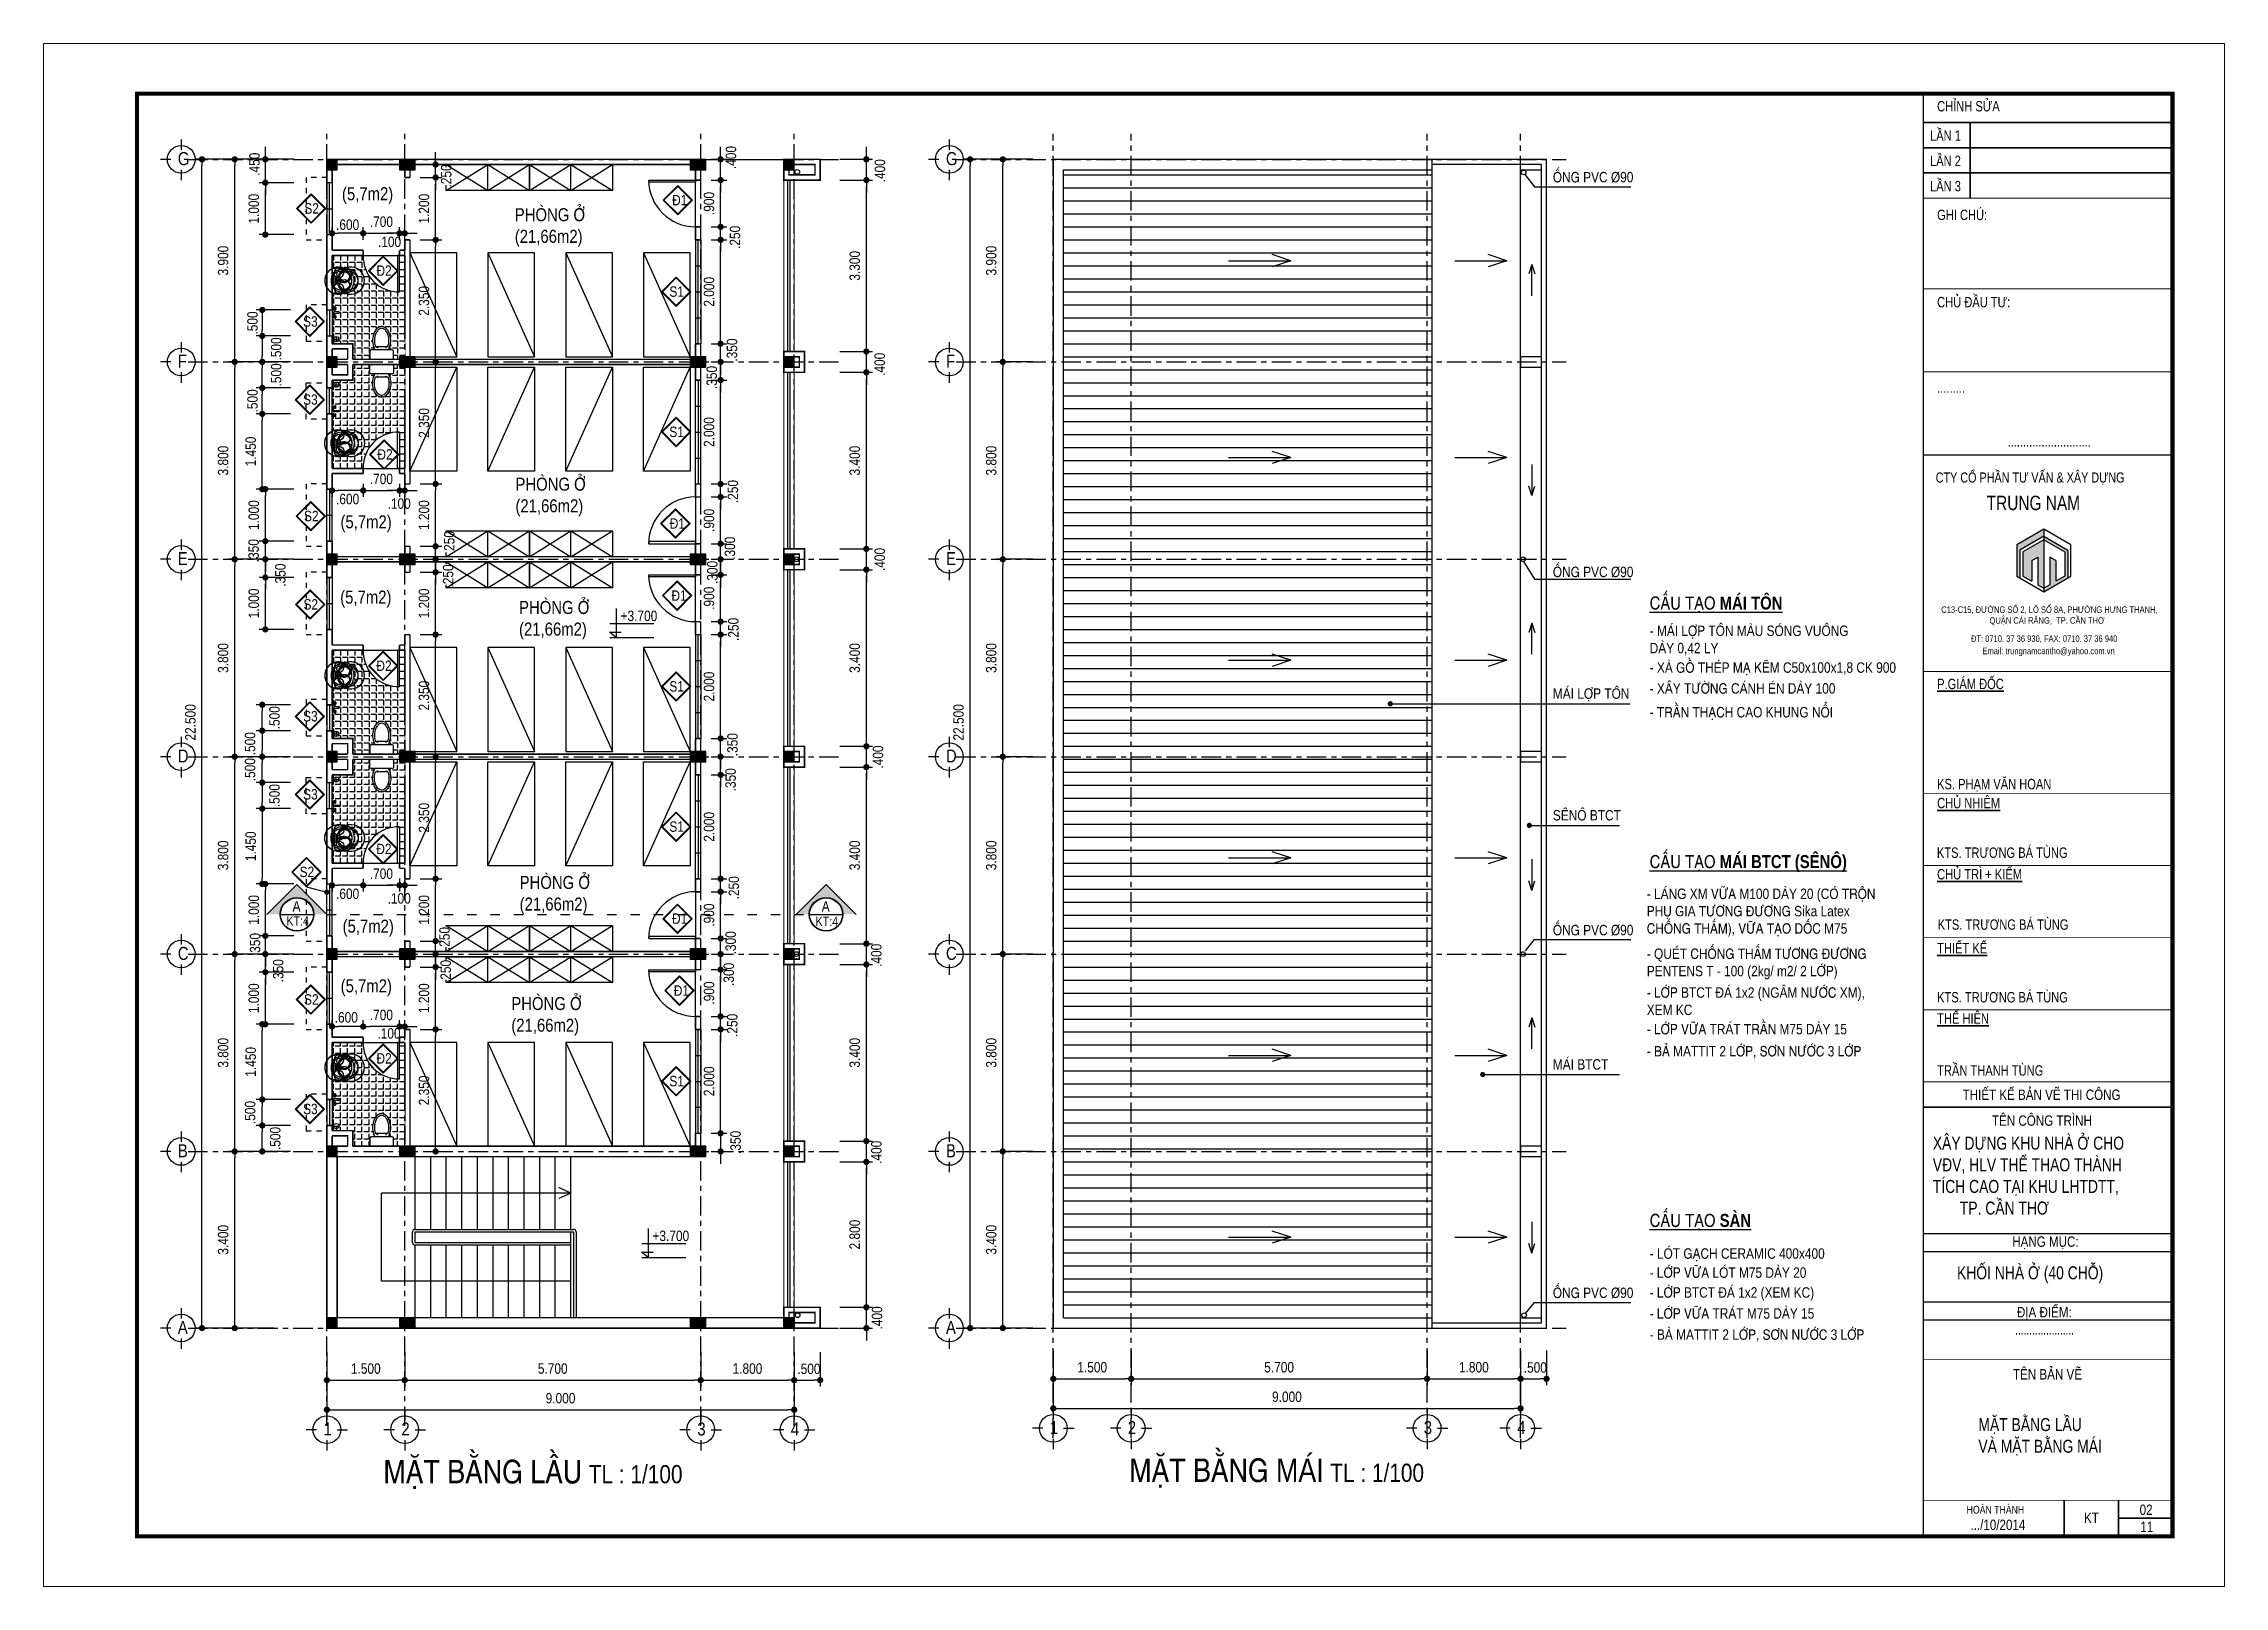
# Model space of a CAD drawing. Header units: millimetres. Extents: x 120 to 288, y 58 to 216.
# Drawn here: x 161.75 to 203.75, y 117.45 to 147.15 of the extents above; entities that cross this region are included whole.
import ezdxf

# ---------------------------------------------------------------- set-up
doc = ezdxf.new("R2010")
doc.units = ezdxf.units.MM
doc.header["$LTSCALE"] = 0.3
doc.header["$MEASUREMENT"] = 0
doc.linetypes.add('ACAD_ISO03W100', pattern=[30, 12, -18])
doc.linetypes.add('CENTER', pattern=[2, 1.25, -0.25, 0.25, -0.25])
doc.layers.get('0').update_dxf_attribs({"linetype": 'CONTINUOUS', "lineweight": 13})
doc.layers.get('DEFPOINTS').update_dxf_attribs({"linetype": 'CONTINUOUS', "lineweight": 13})
for name, color, linetype in [('CHU', 3, 'CONTINUOUS'), ('CHUSO', 141, 'CONTINUOUS'), ('HACTH', 8, 'CONTINUOUS'), ('HATCH', 8, 'CONTINUOUS'), ('HATCH1', 8, 'CONTINUOUS'), ('KT', 8, 'CONTINUOUS'), ('LAYER 1', 1, 'CONTINUOUS'), ('LAYER 7', 7, 'CONTINUOUS'), ('LAYER1', 1, 'CONTINUOUS'), ('LAYER3', 34, 'CONTINUOUS'), ('LAYER4', 114, 'CONTINUOUS'), ('LAYER5', 5, 'CONTINUOUS'), ('LAYER7', 7, 'CONTINUOUS'), ('THAY', 4, 'CONTINUOUS'), ('THIETBI', 25, 'CONTINUOUS'), ('TUONG', 7, 'CONTINUOUS')]:
    doc.layers.add(name, color=color, linetype=linetype)
doc.styles.add('ATTR', font='romans.shx', dxfattribs={"width": 0.8, "height": 0.7})
doc.styles.add('HELVE-KT', font='vhelvcn.TTF')
doc.styles.add('VNI - HELVE', font='vbookmn.TTF', dxfattribs={"width": 0.8})
doc.dimstyles.new('1-100', dxfattribs={"dimtxt": 0.2, "dimasz": 0.12, "dimexe": 0.12, "dimexo": 0.2, "dimgap": 0.12, "dimtad": 1, "dimdec": 3, "dimzin": 4, "dimdsep": 46, "dimtxsty": 'HELVE-KT', "dimblk1": 'DOT', "dimblk2": 'DOT', "dimsah": 1, "dimcen": -0.18, "dimadec": 3, "dimazin": 0, "dimtfac": 1, "dimtdec": 3, "dimtmove": 2, "dimatfit": 3, "dimldrblk": 'DOT', "dimfxl": 0, "dimtolj": 1, "dimtzin": 4, "dimarcsym": 0})

msp = doc.modelspace()

# ---------------------------------------------------------------- texts
at = {"layer": 'LAYER 1', "ltscale": 1000, "char_height": 0.18, "width": 3.5586, "attachment_point": 1, "style": 'HELVE-KT'}
for insert in [(166.423, 130.34673), (176.616, 130.33783)]:
    msp.add_mtext('KT:4', dxfattribs=dict(at, insert=insert))
at = {"layer": 'LAYER 1', "linetype": 'Continuous', "ltscale": 0.4, "char_height": 0.2, "width": 10.8090428, "attachment_point": 1, "style": 'HELVE-KT'}
for s, insert in [('{\\H2.25x;MAËT BAÈNG LAÀU}  {\\H1.75x;TL : 1/100}', (168.29475, 119.88047)), ('{\\H2.25x;MAËT BAÈNG MAÙI}  {\\H1.75x;TL : 1/100}', (182.65816, 119.90685))]:
    msp.add_mtext(s, dxfattribs=dict(at, insert=insert))
at = {"layer": 'LAYER 7', "lineweight": 35, "width": 5.3196514, "attachment_point": 1, "style": 'VNI - HELVE'}
for s, insert, char_height in [('MAËT BAÈNG LAÀU\\PVAØ MAËT BAÈNG MAÙI', (199.0113, 120.68458), 0.25), ('{\\fVNI-Helve|b0|i0|c0|p2;02}', (202.11666, 119.02004), 0.2)]:
    msp.add_mtext(s, dxfattribs=dict(at, insert=insert, char_height=char_height))
at = {"layer": 'LAYER1', "linetype": 'Continuous', "ltscale": 0.05, "attachment_point": 1, "style": 'HELVE-KT'}
for s, insert, char_height, width in [('G', (164.33376, 145.05631), 0.25, 13.0973333), ('G', (179.12708, 145.05631), 0.25, 13.0973333), ('OÁNG PVC {\\fArial Narrow|b0|i0|c0|p34;%%C90}', (190.81533, 144.6752), 0.2, 17.4622), ('S2', (166.77096, 144.07326), 0.2, 17.4622), ('\\P(5,7m2)', (167.49479, 144.79733), 0.25, 17.4622), ('Ñ1', (173.8531, 144.2332), 0.2, 17.4622), ('PHOØNG ÔÛ \\P(21,66m2)', (170.82347, 143.97709), 0.25, 17.4622), ('Ñ2', (168.15999, 142.87616), 0.2, 17.4622), ('S1', (173.80027, 142.47202), 0.2, 17.4622), ('S3', (166.74666, 141.89632), 0.2, 17.4622), ('F', (164.33376, 141.15631), 0.25, 13.0973333), ('F', (179.12708, 141.15631), 0.25, 13.0973333), ('S3', (166.74666, 140.39399), 0.2, 17.4622), ('S1', (173.80027, 139.77202), 0.2, 17.4622), ('Ñ2', (168.1771, 139.33719), 0.2, 17.4622), ('PHOØNG ÔÛ \\P(21,66m2)', (170.83616, 138.78948), 0.25, 17.4622), ('S2', (166.76345, 138.15166), 0.2, 17.4622), ('\\P(5,7m2)', (167.46652, 138.4808), 0.25, 17.4622), ('Ñ1', (173.80756, 138.00777), 0.2, 17.4622), ('E', (164.33376, 137.35631), 0.25, 13.0973333), ('E', (179.12708, 137.35631), 0.25, 13.0973333), ('OÁNG PVC {\\fArial Narrow|b0|i0|c0|p34;%%C90}', (190.81533, 137.07514), 0.2, 17.4622), ('\\P(5,7m2)', (167.46094, 137.03165), 0.25, 17.4622), ('Ñ1', (173.8411, 136.61951), 0.2, 17.4622), ('S2', (166.75425, 136.45019), 0.2, 17.4622), ('PHOØNG ÔÛ \\P(21,66m2)', (170.9057, 136.41615), 0.25, 17.4622), ('+3.700', (172.86026, 136.22913), 0.2, 15.1845217), ('Ñ2', (168.15826, 135.26864), 0.2, 17.4622), ('S1', (173.80027, 134.87202), 0.2, 17.4622), ('MAÙI LÔÏP TOÂN', (190.81533, 134.73222), 0.2, 17.4622), ('S3', (166.74666, 134.29632), 0.2, 17.4622), ('D', (164.33376, 133.55631), 0.25, 13.0973333), ('D', (179.12708, 133.55631), 0.25, 13.0973333), ('S3', (166.74666, 132.79399), 0.2, 17.4622), ('SEÂNOÂ BTCT', (190.81533, 132.39035), 0.2, 17.4622), ('S1', (173.80027, 132.17202), 0.2, 17.4622), ('Ñ2', (168.15592, 131.74147), 0.2, 17.4622), ('S2', (166.67889, 131.30025), 0.2, 17.4622), ('PHOØNG ÔÛ \\P(21,66m2)', (170.91766, 131.12226), 0.25, 17.4622), ('\\P(5,7m2)', (167.50728, 130.69679), 0.25, 17.4622), ('Ñ1', (173.85126, 130.40044), 0.2, 17.4622), ('OÁNG PVC {\\fArial Narrow|b0|i0|c0|p34;%%C90}', (190.81533, 130.18023), 0.2, 17.4622), ('C', (164.33376, 129.75631), 0.25, 13.0973333), ('C', (179.12708, 129.75631), 0.25, 13.0973333), ('\\P(5,7m2)', (167.4703, 129.54797), 0.25, 17.4622), ('Ñ1', (173.88554, 129.01504), 0.2, 17.4622), ('S2', (166.76491, 128.8442), 0.2, 17.4622), ('PHOØNG ÔÛ \\P(21,66m2)', (170.75685, 128.79045), 0.25, 17.4622), ('Ñ2', (168.15963, 127.70978), 0.2, 17.4622), ('S1', (173.80027, 127.27202), 0.2, 17.4622), ('MAÙI BTCT', (190.81533, 127.59397), 0.2, 17.4622), ('S3', (166.74666, 126.73593), 0.2, 17.4622), ('B', (164.33376, 125.95631), 0.25, 13.0973333), ('B', (179.12708, 125.95631), 0.25, 13.0973333), ('+3.700', (173.47488, 124.29374), 0.2, 15.1845217), ('OÁNG PVC {\\fArial Narrow|b0|i0|c0|p34;%%C90}', (190.81533, 123.19713), 0.2, 17.4622), ('A', (164.33376, 122.55631), 0.25, 13.0973333), ('A', (179.12708, 122.55631), 0.25, 13.0973333), ('1', (167.13897, 120.60033), 0.25, 13.0973333), ('2', (168.63897, 120.60033), 0.25, 13.0973333), ('3', (174.33897, 120.60033), 0.25, 13.0973333), ('4', (176.13897, 120.60033), 0.25, 13.0973333), ('1', (181.12904, 120.62671), 0.25, 13.0973333), ('2', (182.62904, 120.62671), 0.25, 13.0973333), ('3', (188.32904, 120.62671), 0.25, 13.0973333), ('4', (190.12904, 120.62671), 0.25, 13.0973333)]:
    msp.add_mtext(s, dxfattribs=dict(at, insert=insert, char_height=char_height, width=width))
at = {"layer": 'LAYER1', "attachment_point": 1, "style": 'HELVE-KT'}
for s, insert, char_height, width in [('{\\fVNI-Helve-Condense|b1|i0|c0|p2;\\LCAÁU TAÏO MAÙI TOÂN }', (192.68012, 136.50155), 0.25, 18.3623642), ('- MAÙI LÔÏP TOÂN MAØU SOÙNG VUOÂNG \\PDAØY 0,42 LY', (192.68012, 135.94204), 0.2, 18.3623642), ('- XAØ GOÀ THEÙP MAÏ KEÕM C50x100x1,8 CK 900', (192.68012, 135.23385), 0.2, 18.3623642), ('- XAÂY TÖÔØNG CAÙNH EÙN DAØY 100 ', (192.68012, 134.83227), 0.2, 18.3623642), ('- TRAÀN THAÏCH CAO KHUNG NOÅI', (192.68012, 134.37404), 0.2, 18.3623642), ('{\\fVNI-Helve-Condense|b1|i0|c0|p2;\\LCAÁU TAÏO MAÙI BTCT (SEÂNOÂ)}', (192.68012, 131.52344), 0.25, 22.9529552), ('- LAÙNG XM VÖÕA M100 DAØY 20 (COÙ TROÄN \\PPHUÏ GIA TÖÔNG ÑÖÔNG Sika Latex \\PCHOÁNG THAÁM), VÖÕA TAÏO DOÁC M75', (192.62417, 130.87816), 0.2, 6.9614965), ('- QUEÙT CHOÁNG THAÁM TÖÔNG ÑÖÔNG\\PPENTENS T - 100 (2kg/ m2/ 2 LÔÙP)', (192.62417, 129.72456), 0.2, 22.9529552), ('- LÔÙP BTCT ÑAÙ 1x2 (NGAÂM NÖÔÙC XM), \\PXEM KC', (192.62417, 128.97772), 0.2, 22.9529552), ('- LÔÙP VÖÕA TRAÙT TRAÀN M75 DAØY 15', (192.62417, 128.27337), 0.2, 22.9529552), ('- BAÛ MATTIT 2 LÔÙP, SÔN NÖÔÙC 3 LÔÙP', (192.62417, 127.84813), 0.2, 22.9529552), ('{\\fVNI-Helve-Condense|b1|i0|c0|p2;\\LCAÁU TAÏO SAØN}', (192.68012, 124.61582), 0.25, 22.034837), ('- LOÙT GAÏCH CERAMIC 400x400', (192.68012, 123.95282), 0.2, 22.034837), ('- LÔÙP VÖÕA LOÙT M75 DAØY 20', (192.68012, 123.58565), 0.2, 22.034837), ('- LÔÙP BTCT ÑAÙ 1x2 (XEM KC)', (192.68012, 123.20377), 0.2, 22.034837), ('- LÔÙP VÖÕA TRAÙT M75 DAØY 15', (192.68012, 122.79988), 0.2, 22.034837), ('- BAØ MATTIT 2 LÔÙP, SÔN NÖÔÙC 3 LÔÙP', (192.68012, 122.39215), 0.2, 22.034837)]:
    msp.add_mtext(s, dxfattribs=dict(at, insert=insert, char_height=char_height, width=width))
at = {"layer": 'LAYER1', "ltscale": 1000, "char_height": 0.2, "width": 3.5586, "attachment_point": 1, "style": 'HELVE-KT'}
for insert in [(166.54377, 130.63607), (176.73502, 130.63607)]:
    msp.add_mtext('A', dxfattribs=dict(at, insert=insert))

# ---------------------------------------------------------------- blocks, each defined once
blk = doc.blocks.new('TOILET')
at = {"layer": 'THIETBI', "linetype": 'Continuous'}
for p, q in [((2.25, 0), (-2.25, 0)), ((-2.5, -0.25), (-2.5, -1.75)), ((-2.25, -2), (2.25, -2)), ((-1.33, -2.7), (1.33, -2.7)), ((-0.96, -2.48), (-0.96, -2.7)), ((-0.86, -2.48), (-0.96, -2.48)), ((-0.96, -2.7), (-0.86, -2.7)), ((-0.86, -2.7), (-0.86, -2.48)), ((0.86, -2.7), (0.86, -2.48)), ((0.86, -2.48), (0.96, -2.48)), ((0.96, -2.7), (0.86, -2.7)), ((0.96, -2.48), (0.96, -2.7)), ((2.5, -1.75), (2.5, -0.25))]:
    blk.add_line(p, q, dxfattribs=at)
for centre, radius, start, end in [((-2.25, -0.25), 0.25, 90, 180), ((2.25, -0.25), 0.25, 0, 90), ((-2.25, -1.75), 0.25, 180, 270), ((2.64, -4.01), 4.58, 164.9269, 180), ((2.64, -4.01), 4.58, 180, 195.0731), ((1.34, -3.66), 3.23, 149.0966, 164.9269), ((2.64, -4.01), 4.18, 164.9269, 180), ((2.64, -4.01), 4.18, 180, 195.0731), ((1.34, -3.66), 2.83, 160.176, 164.9269), ((-1.34, -3.66), 2.83, 15.0731, 19.824), ((-2.64, -4.01), 4.18, 0, 15.0731), ((-2.64, -4.01), 4.18, 344.9269, 360), ((-1.34, -3.66), 3.23, 15.0731, 30.9034), ((-2.64, -4.01), 4.58, 360, 15.0731), ((-2.64, -4.01), 4.58, 344.9269, 0), ((2.25, -1.75), 0.25, 270, 0), ((1.34, -4.36), 3.23, 195.0731, 213.0315), ((1.34, -4.36), 2.83, 195.0731, 213.0315), ((0.52, -4.9), 2.26, 213.0315, 237.5002), ((0.52, -4.9), 1.86, 213.0315, 237.5002), ((0, -5.71), 1.29, 237.5002, 270), ((0, -5.71), 0.893, 237.5002, 270), ((0, -5.71), 0.893, 270, 302.4998), ((0, -5.71), 1.29, 270, 302.4998), ((-0.52, -4.9), 1.86, 302.4998, 326.9685), ((-0.52, -4.9), 2.26, 302.4998, 326.9685), ((-1.34, -4.36), 2.83, 326.9685, 344.9269), ((-1.34, -4.36), 3.23, 326.9685, 344.9269)]:
    blk.add_arc(centre, radius, start, end, dxfattribs=at)
blk = doc.blocks.new('la')
at = {"layer": 'THIETBI', "linetype": 'Continuous'}
for p, q in [((-5933, 607097), (-5955, 607330)), ((-5446, 607330), (-5467, 607097)), ((-5944, 607224), (-5944, 607230)), ((-5467, 607097), (-5933, 607097)), ((-5700, 607139), (-5859, 607139)), ((-5859, 607122), (-5541, 607122)), ((-5759, 607200), (-5715, 607200)), ((-5759, 607183), (-5759, 607200)), ((-5759, 607167), (-5759, 607183)), ((-5700, 607167), (-5759, 607167)), ((-5700, 607278), (-5735, 607278)), ((-5720, 607192), (-5728, 607192)), ((-5728, 607175), (-5672, 607175)), ((-5726, 607183), (-5717, 607183)), ((-5710, 607250), (-5715, 607196)), ((-5700, 607309), (-5700, 607252)), ((-5665, 607278), (-5700, 607278)), ((-5641, 607167), (-5700, 607167)), ((-5541, 607139), (-5700, 607139)), ((-5685, 607196), (-5690, 607250)), ((-5685, 607200), (-5641, 607200)), ((-5675, 607183), (-5684, 607183)), ((-5672, 607192), (-5680, 607192)), ((-5641, 607200), (-5641, 607183)), ((-5641, 607183), (-5641, 607167)), ((-5456, 607230), (-5456, 607224))]:
    blk.add_line(p, q, dxfattribs=at)
for centre, radius in [((-5743, 607183), 17), ((-5700, 607278), 21.2), ((-5700, 607278), 17), ((-5658, 607183), 17)]:
    blk.add_circle(centre, radius, dxfattribs=at)
for centre, radius, start, end in [((-5810, 607330), 145, 180, 190.3889), ((-5787, 607339), 103, 150.4377, 180), ((-5787, 607339), 103, 180, 209.5623), ((-5744, 607315), 152, 126.1394, 150.4377), ((-5717, 607278), 198, 106.8299, 126.1394), ((-5699, 607218), 261, 90, 106.8299), ((-5699, 607218), 261, 73.1701, 90), ((-5681, 607278), 198, 53.8606, 73.1701), ((-5653, 607315), 152, 29.5623, 53.8606), ((-5611, 607339), 103, 0, 29.5623), ((-5611, 607339), 103, 330.4377, 0), ((-5859, 607224), 84.9, 180, 270), ((-5859, 607224), 102, 218.2453, 270), ((-5744, 607363), 152, 209.5623, 233.8606), ((-5717, 607401), 198, 233.8606, 253.1701), ((-5699, 607460), 261, 253.1701, 266.4587), ((-5720, 607196), 4.24, 270, 354.3929), ((-5700, 607232), 20, 59.7473, 120.2527), ((-5699, 607460), 261, 273.0264, 286.8299), ((-5680, 607196), 4.24, 185.6071, 270), ((-5681, 607401), 198, 286.8299, 306.1394), ((-5653, 607363), 152, 306.1394, 330.4377), ((-5541, 607224), 84.9, 270, 0), ((-5541, 607224), 102, 270, 321.7547)]:
    blk.add_arc(centre, radius, start, end, dxfattribs=at)
blk.add_spline([(-5446, 607330), (-5488, 607436), (-5558, 607489), (-5649, 607517), (-5751, 607517), (-5842, 607489), (-5912, 607436), (-5950, 607366), (-5955, 607330)], degree=3, dxfattribs=at)
blk = doc.blocks.new('WALFCT1T')
for p, q in [((-5.5, -1), (-5, -1)), ((-5.5, -2), (-5.5, -1)), ((-2.5, -2), (-5.5, -2)), ((-5, -2), (-5, -2.5)), ((-5, -2.5), (-3, -2.5)), ((-3, -1), (-2.5, -1)), ((-3, -2.5), (-3, -2)), ((-2.5, -1), (-2.5, -2)), ((-1, -0.5), (1, -0.5)), ((0.75, -5.5), (-0.75, -5.5)), ((2.5, -1), (3, -1)), ((2.5, -2), (2.5, -1)), ((5.5, -2), (2.5, -2)), ((3, -2), (3, -2.5)), ((3, -2.5), (5, -2.5)), ((5, -1), (5.5, -1)), ((5, -2.5), (5, -2)), ((5.5, -1), (5.5, -2))]:
    blk.add_line(p, q)
for points in [[(-3, 0), (-3, -1), (-5, -1), (-5, 0)], [(-0.25, -0.5), (-0.25, 0), (0.25, 0), (0.25, -0.5)], [(5, 0), (5, -1), (3, -1), (3, 0)]]:
    blk.add_lwpolyline(points, close=True)
for centre, start, end in [((-13.2658, -3.6195), 351.4554, 14.26943), ((13.2658, -3.6195), 165.7306, 188.5446)]:
    blk.add_arc(centre, 12.6562, start, end)
at = {"style": 'ATTR', "width": 0.8, "flags": 9}
blk.add_attdef('ESTCODE', (0, 0), '', height=0.7, dxfattribs=at)
blk = doc.blocks.new('_DOT')
at = {"color": 0, "linetype": 'ByBlock'}
blk.add_line((-0.5, 0), (-1, 0), dxfattribs=at)
at = {"color": 0, "linetype": 'ByBlock', "const_width": 0.5}
blk.add_lwpolyline([(-0.25, 0, 1), (0.25, 0, 1)], format="xyb", close=True, dxfattribs=at)
blk = doc.blocks.new('*D151')
at = {"layer": 'DEFPOINTS', "color": 0, "lineweight": -2, "ltscale": 5}
for p in [(167.204, 122.157), (168.704, 122.157), (168.704, 121.415)]:
    blk.add_point(p, dxfattribs=at)
at = {"layer": 'LAYER 1', "color": 0, "lineweight": -2, "ltscale": 5}
for p, q in [((167.204, 121.957), (167.204, 121.295)), ((168.704, 121.957), (168.704, 121.295)), ((167.324, 121.415), (168.584, 121.415))]:
    blk.add_line(p, q, dxfattribs=at)
at = {"layer": 'LAYER 1', "color": 0, "lineweight": -2, "ltscale": 5, "xscale": 0.12, "yscale": 0.12, "zscale": 0.12, "rotation": 180}
blk.add_blockref('_DOT', (167.204, 121.415), dxfattribs=at)
at = {"layer": 'LAYER 1', "color": 0, "lineweight": -2, "ltscale": 5, "xscale": 0.12, "yscale": 0.12, "zscale": 0.12}
blk.add_blockref('_DOT', (168.704, 121.415), dxfattribs=at)
at = {"layer": 'LAYER 1', "color": 0, "ltscale": 5, "insert": (167.954, 121.637), "char_height": 0.2, "attachment_point": 5, "style": 'HELVE-KT'}
blk.add_mtext('\\A1;1.500', dxfattribs=at)
blk = doc.blocks.new('*D152')
at = {"layer": 'DEFPOINTS', "color": 0, "lineweight": -2, "ltscale": 5}
for p in [(168.704, 122.157), (174.404, 122.157), (174.404, 121.415)]:
    blk.add_point(p, dxfattribs=at)
at = {"layer": 'LAYER 1', "color": 0, "lineweight": -2, "ltscale": 5}
for p, q in [((168.704, 121.957), (168.704, 121.295)), ((174.404, 121.957), (174.404, 121.295)), ((168.824, 121.415), (174.284, 121.415))]:
    blk.add_line(p, q, dxfattribs=at)
at = {"layer": 'LAYER 1', "color": 0, "lineweight": -2, "ltscale": 5, "xscale": 0.12, "yscale": 0.12, "zscale": 0.12, "rotation": 180}
blk.add_blockref('_DOT', (168.704, 121.415), dxfattribs=at)
at = {"layer": 'LAYER 1', "color": 0, "lineweight": -2, "ltscale": 5, "xscale": 0.12, "yscale": 0.12, "zscale": 0.12}
blk.add_blockref('_DOT', (174.404, 121.415), dxfattribs=at)
at = {"layer": 'LAYER 1', "color": 0, "ltscale": 5, "insert": (171.554, 121.637), "char_height": 0.2, "attachment_point": 5, "style": 'HELVE-KT'}
blk.add_mtext('\\A1;5.700', dxfattribs=at)
blk = doc.blocks.new('*D153')
at = {"layer": 'DEFPOINTS', "color": 0, "lineweight": -2, "ltscale": 5}
for p in [(165.429, 125.818), (166.391, 125.818), (166.391, 122.418)]:
    blk.add_point(p, dxfattribs=at)
at = {"layer": 'LAYER 1', "color": 0, "lineweight": -2, "ltscale": 5}
for p, q in [((166.191, 125.818), (165.309, 125.818)), ((165.429, 122.538), (165.429, 125.698)), ((166.191, 122.418), (165.309, 122.418))]:
    blk.add_line(p, q, dxfattribs=at)
at = {"layer": 'LAYER 1', "color": 0, "lineweight": -2, "ltscale": 5, "xscale": 0.12, "yscale": 0.12, "zscale": 0.12}
for p, rotation in [((165.429, 125.818), 90), ((165.429, 122.418), 270)]:
    blk.add_blockref('_DOT', p, dxfattribs=dict(at, rotation=rotation))
at = {"layer": 'LAYER 1', "color": 0, "ltscale": 5, "insert": (165.207, 124.118), "char_height": 0.2, "attachment_point": 5, "rotation": 90, "style": 'HELVE-KT'}
blk.add_mtext('\\A1;3.400', dxfattribs=at)
blk = doc.blocks.new('*D154')
at = {"layer": 'DEFPOINTS', "color": 0, "lineweight": -2, "ltscale": 5}
for p in [(165.429, 129.618), (166.391, 129.618), (166.391, 125.818)]:
    blk.add_point(p, dxfattribs=at)
at = {"layer": 'LAYER 1', "color": 0, "lineweight": -2, "ltscale": 5}
for p, q in [((166.191, 129.618), (165.309, 129.618)), ((165.429, 125.938), (165.429, 129.498)), ((166.191, 125.818), (165.309, 125.818))]:
    blk.add_line(p, q, dxfattribs=at)
at = {"layer": 'LAYER 1', "color": 0, "lineweight": -2, "ltscale": 5, "xscale": 0.12, "yscale": 0.12, "zscale": 0.12}
for p, rotation in [((165.429, 129.618), 90), ((165.429, 125.818), 270)]:
    blk.add_blockref('_DOT', p, dxfattribs=dict(at, rotation=rotation))
at = {"layer": 'LAYER 1', "color": 0, "ltscale": 5, "insert": (165.207, 127.718), "char_height": 0.2, "attachment_point": 5, "rotation": 90, "style": 'HELVE-KT'}
blk.add_mtext('\\A1;3.800', dxfattribs=at)
blk = doc.blocks.new('*D155')
at = {"layer": 'DEFPOINTS', "color": 0, "lineweight": -2, "ltscale": 5}
for p in [(165.429, 133.418), (166.391, 133.418), (166.391, 129.618)]:
    blk.add_point(p, dxfattribs=at)
at = {"layer": 'LAYER 1', "color": 0, "lineweight": -2, "ltscale": 5}
for p, q in [((166.191, 133.418), (165.309, 133.418)), ((165.429, 129.738), (165.429, 133.298)), ((166.191, 129.618), (165.309, 129.618))]:
    blk.add_line(p, q, dxfattribs=at)
at = {"layer": 'LAYER 1', "color": 0, "lineweight": -2, "ltscale": 5, "xscale": 0.12, "yscale": 0.12, "zscale": 0.12}
for p, rotation in [((165.429, 133.418), 90), ((165.429, 129.618), 270)]:
    blk.add_blockref('_DOT', p, dxfattribs=dict(at, rotation=rotation))
at = {"layer": 'LAYER 1', "color": 0, "ltscale": 5, "insert": (165.207, 131.518), "char_height": 0.2, "attachment_point": 5, "rotation": 90, "style": 'HELVE-KT'}
blk.add_mtext('\\A1;3.800', dxfattribs=at)
blk = doc.blocks.new('*D156')
at = {"layer": 'DEFPOINTS', "color": 0, "lineweight": -2, "ltscale": 5}
for p in [(165.429, 137.218), (166.391, 137.218), (166.391, 133.418)]:
    blk.add_point(p, dxfattribs=at)
at = {"layer": 'LAYER 1', "color": 0, "lineweight": -2, "ltscale": 5}
for p, q in [((166.191, 137.218), (165.309, 137.218)), ((165.429, 133.538), (165.429, 137.098)), ((166.191, 133.418), (165.309, 133.418))]:
    blk.add_line(p, q, dxfattribs=at)
at = {"layer": 'LAYER 1', "color": 0, "lineweight": -2, "ltscale": 5, "xscale": 0.12, "yscale": 0.12, "zscale": 0.12}
for p, rotation in [((165.429, 137.218), 90), ((165.429, 133.418), 270)]:
    blk.add_blockref('_DOT', p, dxfattribs=dict(at, rotation=rotation))
at = {"layer": 'LAYER 1', "color": 0, "ltscale": 5, "insert": (165.207, 135.318), "char_height": 0.2, "attachment_point": 5, "rotation": 90, "style": 'HELVE-KT'}
blk.add_mtext('\\A1;3.800', dxfattribs=at)
blk = doc.blocks.new('*D157')
at = {"layer": 'DEFPOINTS', "color": 0, "lineweight": -2, "ltscale": 5}
for p in [(165.429, 141.018), (166.391, 141.018), (166.391, 137.218)]:
    blk.add_point(p, dxfattribs=at)
at = {"layer": 'LAYER 1', "color": 0, "lineweight": -2, "ltscale": 5}
for p, q in [((166.191, 141.018), (165.309, 141.018)), ((165.429, 137.338), (165.429, 140.898)), ((166.191, 137.218), (165.309, 137.218))]:
    blk.add_line(p, q, dxfattribs=at)
at = {"layer": 'LAYER 1', "color": 0, "lineweight": -2, "ltscale": 5, "xscale": 0.12, "yscale": 0.12, "zscale": 0.12}
for p, rotation in [((165.429, 141.018), 90), ((165.429, 137.218), 270)]:
    blk.add_blockref('_DOT', p, dxfattribs=dict(at, rotation=rotation))
at = {"layer": 'LAYER 1', "color": 0, "ltscale": 5, "insert": (165.207, 139.118), "char_height": 0.2, "attachment_point": 5, "rotation": 90, "style": 'HELVE-KT'}
blk.add_mtext('\\A1;3.800', dxfattribs=at)
blk = doc.blocks.new('*D158')
at = {"layer": 'DEFPOINTS', "color": 0, "lineweight": -2, "ltscale": 5}
for p in [(165.429, 144.918), (166.391, 144.918), (166.391, 141.018)]:
    blk.add_point(p, dxfattribs=at)
at = {"layer": 'LAYER 1', "color": 0, "lineweight": -2, "ltscale": 5}
for p, q in [((166.191, 144.918), (165.309, 144.918)), ((165.429, 141.138), (165.429, 144.798)), ((166.191, 141.018), (165.309, 141.018))]:
    blk.add_line(p, q, dxfattribs=at)
at = {"layer": 'LAYER 1', "color": 0, "lineweight": -2, "ltscale": 5, "xscale": 0.12, "yscale": 0.12, "zscale": 0.12}
for p, rotation in [((165.429, 144.918), 90), ((165.429, 141.018), 270)]:
    blk.add_blockref('_DOT', p, dxfattribs=dict(at, rotation=rotation))
at = {"layer": 'LAYER 1', "color": 0, "ltscale": 5, "insert": (165.207, 142.968), "char_height": 0.2, "attachment_point": 5, "rotation": 90, "style": 'HELVE-KT'}
blk.add_mtext('\\A1;3.900', dxfattribs=at)
blk = doc.blocks.new('*D159')
at = {"layer": 'DEFPOINTS', "color": 0, "lineweight": -2, "ltscale": 5}
for p in [(164.799, 144.918), (165.769, 144.918), (165.769, 122.418)]:
    blk.add_point(p, dxfattribs=at)
at = {"layer": 'LAYER 1', "color": 0, "lineweight": -2, "ltscale": 5}
for p, q in [((165.569, 144.918), (164.679, 144.918)), ((164.799, 122.538), (164.799, 144.798)), ((165.569, 122.418), (164.679, 122.418))]:
    blk.add_line(p, q, dxfattribs=at)
at = {"layer": 'LAYER 1', "color": 0, "lineweight": -2, "ltscale": 5, "xscale": 0.12, "yscale": 0.12, "zscale": 0.12}
for p, rotation in [((164.799, 144.918), 90), ((164.799, 122.418), 270)]:
    blk.add_blockref('_DOT', p, dxfattribs=dict(at, rotation=rotation))
at = {"layer": 'LAYER 1', "color": 0, "ltscale": 5, "insert": (164.577, 134.079), "char_height": 0.2, "attachment_point": 5, "rotation": 90, "style": 'HELVE-KT'}
blk.add_mtext('\\A1;22.500', dxfattribs=at)
blk = doc.blocks.new('*D160')
at = {"layer": 'DEFPOINTS', "color": 0, "lineweight": -2, "ltscale": 5}
for p in [(174.404, 122.157), (176.204, 122.157), (176.204, 121.415)]:
    blk.add_point(p, dxfattribs=at)
at = {"layer": 'LAYER 1', "color": 0, "lineweight": -2, "ltscale": 5}
for p, q in [((174.404, 121.957), (174.404, 121.295)), ((176.204, 121.957), (176.204, 121.295)), ((174.524, 121.415), (176.084, 121.415))]:
    blk.add_line(p, q, dxfattribs=at)
at = {"layer": 'LAYER 1', "color": 0, "lineweight": -2, "ltscale": 5, "xscale": 0.12, "yscale": 0.12, "zscale": 0.12, "rotation": 180}
blk.add_blockref('_DOT', (174.404, 121.415), dxfattribs=at)
at = {"layer": 'LAYER 1', "color": 0, "lineweight": -2, "ltscale": 5, "xscale": 0.12, "yscale": 0.12, "zscale": 0.12}
blk.add_blockref('_DOT', (176.204, 121.415), dxfattribs=at)
at = {"layer": 'LAYER 1', "color": 0, "ltscale": 5, "insert": (175.304, 121.637), "char_height": 0.2, "attachment_point": 5, "style": 'HELVE-KT'}
blk.add_mtext('\\A1;1.800', dxfattribs=at)
blk = doc.blocks.new('*D161')
at = {"layer": 'DEFPOINTS', "color": 0, "lineweight": -2, "ltscale": 5}
for p in [(167.204, 121.563), (176.204, 121.563), (176.204, 120.845)]:
    blk.add_point(p, dxfattribs=at)
at = {"layer": 'LAYER 1', "color": 0, "lineweight": -2, "ltscale": 5}
for p, q in [((167.204, 121.363), (167.204, 120.725)), ((176.204, 121.363), (176.204, 120.725)), ((167.324, 120.845), (176.084, 120.845))]:
    blk.add_line(p, q, dxfattribs=at)
at = {"layer": 'LAYER 1', "color": 0, "lineweight": -2, "ltscale": 5, "xscale": 0.12, "yscale": 0.12, "zscale": 0.12, "rotation": 180}
blk.add_blockref('_DOT', (167.204, 120.845), dxfattribs=at)
at = {"layer": 'LAYER 1', "color": 0, "lineweight": -2, "ltscale": 5, "xscale": 0.12, "yscale": 0.12, "zscale": 0.12}
blk.add_blockref('_DOT', (176.204, 120.845), dxfattribs=at)
at = {"layer": 'LAYER 1', "color": 0, "ltscale": 5, "insert": (171.704, 121.067), "char_height": 0.2, "attachment_point": 5, "style": 'HELVE-KT'}
blk.add_mtext('\\A1;9.000', dxfattribs=at)
blk = doc.blocks.new('AAEER')
at = {"linetype": 'Continuous', "ltscale": 0.08}
h = blk.add_hatch(color=8, dxfattribs=at)
h.paths.add_polyline_path([(377.886, 656.949), (377.886, 657.083), (377.366, 656.782), (377.366, 656.181), (377.423, 656.148), (377.423, 656.682)])
h.paths.add_polyline_path([(377.886, 656.882), (377.481, 656.649), (377.481, 656.181), (377.655, 656.081), (377.655, 656.482), (377.771, 656.548), (377.771, 656.014), (377.886, 655.947)])
blk.add_hatch(color=8, dxfattribs=at).paths.add_polyline_path([(378.118, 656.482), (378.002, 656.548), (378.002, 656.014), (377.886, 655.947), (377.886, 655.88), (378.349, 656.148), (378.349, 656.682), (377.886, 656.949), (377.886, 656.882), (378.291, 656.649), (378.291, 656.181), (378.118, 656.081)])
for p, q in [((377.886, 656.949), (377.423, 656.682)), ((377.886, 656.882), (377.481, 656.649)), ((377.886, 657.083), (377.886, 656.949)), ((377.886, 657.083), (377.886, 655.88)), ((377.886, 656.949), (378.349, 656.682)), ((377.886, 656.882), (377.886, 655.947)), ((377.886, 656.882), (378.291, 656.649)), ((377.423, 656.682), (377.423, 656.148)), ((377.481, 656.649), (377.481, 656.181)), ((377.655, 656.482), (377.771, 656.548)), ((377.655, 656.482), (377.655, 656.081)), ((377.771, 656.548), (377.771, 656.014)), ((378.118, 656.482), (378.002, 656.548)), ((378.002, 656.548), (378.002, 656.014)), ((378.118, 656.482), (378.118, 656.081)), ((378.291, 656.649), (378.291, 656.181)), ((378.349, 656.682), (378.349, 656.148))]:
    blk.add_line(p, q, dxfattribs=at)
blk.add_lwpolyline([(377.366, 656.181), (377.886, 655.88), (378.407, 656.181), (378.407, 656.782), (377.886, 657.083), (377.366, 656.782)], close=True, dxfattribs=at)
for points in [[(377.481, 656.181), (377.655, 656.081)], [(378.291, 656.181), (378.118, 656.081)], [(377.771, 656.014), (377.886, 655.947)], [(378.002, 656.014), (377.886, 655.947)]]:
    blk.add_lwpolyline(points, dxfattribs=at)
for points in [[(375.565, 643.528), (380.365, 643.528)], [(375.565, 643.18), (380.365, 643.18)], [(375.565, 642.208), (380.365, 642.208)], [(375.565, 641.861), (380.365, 641.861)]]:
    blk.add_lwpolyline(points)
at = {"layer": 'LAYER 7', "lineweight": 35}
for points in [[(375.565, 664.914), (380.365, 664.914)], [(376.469, 663.456), (376.469, 664.914)], [(375.565, 664.428), (380.365, 664.428)], [(375.565, 663.942), (380.365, 663.942)], [(375.565, 645.958), (380.365, 645.958)], [(378.282, 638.389), (378.282, 637.695)], [(379.323, 638.389), (379.323, 638.389), (379.323, 637.695)], [(379.323, 638.042), (380.365, 638.042)]]:
    blk.add_lwpolyline(points, dxfattribs=at)
at = {"layer": 'LAYER7', "const_width": 0.0278}
blk.add_lwpolyline([(380.365, 665.47), (375.565, 665.47), (375.565, 637.695), (380.365, 637.695)], close=True, dxfattribs=at)
at = {"layer": 'LAYER7'}
for points, const_width in [([(375.565, 663.456), (380.365, 663.456)], 0.0174), ([(375.565, 661.712), (380.365, 661.712)], 0.0174), ([(375.565, 660.112), (380.365, 660.112)], 0.0174), ([(375.565, 658.512), (380.365, 658.512)], 0.0212), ([(375.565, 654.346), (380.365, 654.346)], 0.0174), ([(375.565, 651.999), (380.365, 651.999)], 0.0174), ([(375.565, 650.61), (380.365, 650.61)], 0.0174), ([(375.565, 649.221), (380.365, 649.221)], 0.0174), ([(375.565, 647.833), (380.365, 647.833)], 0.0174), ([(375.565, 646.444), (380.365, 646.444)], 0.0174), ([(375.565, 641.097), (380.365, 641.097)], 0.0174), ([(375.565, 638.389), (380.365, 638.389)], 0.0174)]:
    blk.add_lwpolyline(points, dxfattribs=dict(at, const_width=const_width))
at = {"layer": 'LAYER 7', "lineweight": 35, "attachment_point": 1, "style": 'VNI - HELVE'}
for s, insert, char_height, width in [('CHÆNH SÖÛA', (375.833, 665.327), 0.2, 5.31965), ('LAÀN 1', (375.696, 664.761), 0.2, 5.31965), ('LAÀN 2', (375.696, 664.275), 0.2, 5.31965), ('LAÀN 3', (375.696, 663.789), 0.2, 5.31965), ('GHI CHUÙ:', (375.833, 663.236), 0.2, 5.31965), ('CHUÛ ÑAÀU TÖ:', (375.833, 661.556), 0.2, 5.31965), ('.........', (375.833, 659.91), 0.2, 5.31965), ('...........................', (377.188, 658.873), 0.2, 5.31965), ('{\\LP.GIAÙM ÑOÁC}', (375.833, 654.205), 0.2, 5.31965), ('KS. PHAÏM VAÊN HOAN', (375.833, 652.277), 0.2, 5.31965), ('{\\LCHUÛ NHIEÄM}', (375.833, 651.912), 0.2, 5.31965), ('KTS. TRÖÔNG BAÙ TUØNG', (375.828, 650.957), 0.2, 5.31965), ('{\\LCHUÛ TRÌ + KIEÅM}', (375.833, 650.542), 0.2, 5.31965), ('KTS. TRÖÔNG BAÙ TUØNG', (375.844, 649.573), 0.2, 5.31965), ('{\\LTHIEÁT KEÁ}', (375.833, 649.118), 0.2, 5.31965), ('KTS. TRÖÔNG BAÙ TUØNG', (375.833, 648.174), 0.2, 5.31965), ('{\\LTHEÅ HIEÄN}', (375.833, 647.765), 0.2, 5.31965), ('TRAÀN THANH TUØNG', (375.833, 646.764), 0.2, 5.31965), ('{\\fVNI-Helve|b0|i0|c0|p2;THIEÁT KEÁ BAÛN VEÕ THI COÂNG}', (376.323, 646.297), 0.2, 5.31965), ('{\\fVNI-Helve|b0|i0|c0|p2;TEÂN COÂNG TRÌNH}', (376.889, 645.799), 0.2, 5.31965), ('XAÂY DÖÏNG KHU NHAØ ÔÛ CHO\\PVÑV, HLV THEÅ THAO THAØNH \\PTÍCH CAO TAÏI KHU LHTDTT, \\P       TP. CAÀN THÔ', (375.75, 645.39), 0.25, 7.09083), ('{\\fVNI-Helve|b0|i0|c0|p2;HAÏNG MUÏC:}', (377.279, 643.469), 0.2, 5.31965), ('KHOÁI NHAØ ÔÛ (40 CHOÃ)', (376.216, 642.894), 0.25, 7.09083), ('{\\fVNI-Helve|b0|i0|c0|p2;ÑÒA ÑIEÅM:}', (377.37, 642.111), 0.2, 5.31965), ('{\\fVNI-Helve|b0|i0|c0|p2;.....................}', (377.337, 641.754), 0.17359, 5.31965), ('{\\fVNI-Helve|b0|i0|c0|p2;TEÂN BAÛN VEÕ}', (377.294, 640.914), 0.2, 5.31965), ('{\\fVNI-Helve|b0|i0|c0|p2;HOAØN THAØNH}', (376.401, 638.282), 0.15, 5.31965), ('{\\fVNI-Helve|b0|i0|c0|p2;.../10/2014}', (376.475, 638.017), 0.2, 5.31965), ('{\\fVNI-Helve|b0|i0|c0|p2;KT}', (378.663, 638.151), 0.2, 5.31965), ('{\\fVNI-Helve|b0|i0|c0|p2;11}', (379.745, 637.978), 0.2, 5.31965)]:
    blk.add_mtext(s, dxfattribs=dict(at, insert=insert, char_height=char_height, width=width))
at = {"layer": 'LAYER5', "attachment_point": 1, "style": 'VNI - HELVE'}
for s, insert, char_height, width in [('{\\H0.9774x;CTY COÅ PHAÀN TÖ VAÁN & XAÂY DÖÏNG} ', (375.805, 658.177), 0.19891, 4.67984), ('TRUNG NAM', (376.787, 657.729), 0.2777, 3.59296), ('{\\fVNI-Helve|b0|i0|c0|p2;C13-C15, ÑÖÔØNG SOÁ 2, LOÂ SOÁ 8A, PHÖÔØNG HÖNG THAÏNH, \\P                       QUAÄN CAÙI RAÊNG,  TP. CAÀN THÔ}', (375.912, 655.598), 0.12499, 8.0242), ('{\\fVNI-Helve|b0|i0|c0|p2;ÑT: 0710. 37 36 930, FAX: 0710. 37 36 940}', (376.484, 655.04), 0.12499, 8.0242), ('{\\fVNI-Helve|b0|i0|c0|p2;Email: trungnamcantho@yahoo.com.vn}', (376.706, 654.803), 0.12499, 8.0242)]:
    blk.add_mtext(s, dxfattribs=dict(at, insert=insert, char_height=char_height, width=width))
blk = doc.blocks.new('*D240')
at = {"layer": 'DEFPOINTS', "color": 0, "lineweight": -2, "ltscale": 5}
for p in [(176.204, 122.157), (176.704, 122.157), (176.704, 121.415)]:
    blk.add_point(p, dxfattribs=at)
at = {"layer": 'LAYER 1', "color": 0, "lineweight": -2, "ltscale": 5}
for p, q in [((176.204, 121.957), (176.204, 121.295)), ((176.704, 121.957), (176.704, 121.295)), ((176.324, 121.415), (176.584, 121.415))]:
    blk.add_line(p, q, dxfattribs=at)
at = {"layer": 'LAYER 1', "color": 0, "lineweight": -2, "ltscale": 5, "xscale": 0.12, "yscale": 0.12, "zscale": 0.12, "rotation": 180}
blk.add_blockref('_DOT', (176.204, 121.415), dxfattribs=at)
at = {"layer": 'LAYER 1', "color": 0, "lineweight": -2, "ltscale": 5, "xscale": 0.12, "yscale": 0.12, "zscale": 0.12}
blk.add_blockref('_DOT', (176.704, 121.415), dxfattribs=at)
at = {"layer": 'LAYER 1', "color": 0, "ltscale": 5, "insert": (176.488, 121.632), "char_height": 0.2, "attachment_point": 5, "style": 'HELVE-KT'}
blk.add_mtext('\\A1;.500', dxfattribs=at)
blk = doc.blocks.new('*D297')
at = {"layer": 'DEFPOINTS', "color": 0, "lineweight": -2, "ltscale": 5}
for p in [(166.019, 129.268), (166.765, 129.268), (166.765, 128.268)]:
    blk.add_point(p, dxfattribs=at)
at = {"layer": 'LAYER 1', "color": 0, "lineweight": -2, "ltscale": 5}
for p, q in [((166.565, 129.268), (165.899, 129.268)), ((166.019, 128.388), (166.019, 129.148)), ((166.565, 128.268), (165.899, 128.268))]:
    blk.add_line(p, q, dxfattribs=at)
at = {"layer": 'LAYER 1', "color": 0, "lineweight": -2, "ltscale": 5, "xscale": 0.12, "yscale": 0.12, "zscale": 0.12}
for p, rotation in [((166.019, 129.268), 90), ((166.019, 128.268), 270)]:
    blk.add_blockref('_DOT', p, dxfattribs=dict(at, rotation=rotation))
at = {"layer": 'LAYER 1', "color": 0, "ltscale": 5, "insert": (165.797, 128.768), "char_height": 0.2, "attachment_point": 5, "rotation": 90, "style": 'HELVE-KT'}
blk.add_mtext('\\A1;1.000', dxfattribs=at)
blk = doc.blocks.new('*D298')
at = {"layer": 'DEFPOINTS', "color": 0, "lineweight": -2, "ltscale": 5}
for p in [(166.019, 129.618), (166.765, 129.618), (166.765, 129.268)]:
    blk.add_point(p, dxfattribs=at)
at = {"layer": 'LAYER 1', "color": 0, "lineweight": -2, "ltscale": 5}
for p, q in [((166.019, 129.738), (166.019, 129.858)), ((166.565, 129.618), (165.899, 129.618)), ((166.019, 129.268), (166.019, 129.618)), ((166.565, 129.268), (165.899, 129.268)), ((166.019, 129.148), (166.019, 129.028))]:
    blk.add_line(p, q, dxfattribs=at)
at = {"layer": 'LAYER 1', "color": 0, "lineweight": -2, "ltscale": 5, "xscale": 0.12, "yscale": 0.12, "zscale": 0.12}
for p, rotation in [((166.019, 129.618), 270), ((166.019, 129.268), 90)]:
    blk.add_blockref('_DOT', p, dxfattribs=dict(at, rotation=rotation))
at = {"layer": 'LAYER 1', "color": 0, "ltscale": 5, "insert": (166.268, 129.297), "char_height": 0.2, "attachment_point": 5, "rotation": 90, "style": 'HELVE-KT'}
blk.add_mtext('\\A1;.350', dxfattribs=at)
blk = doc.blocks.new('*D299')
at = {"layer": 'DEFPOINTS', "color": 0, "lineweight": -2, "ltscale": 5}
for p in [(166.019, 129.968), (166.765, 129.968), (166.765, 129.618)]:
    blk.add_point(p, dxfattribs=at)
at = {"layer": 'LAYER 1', "color": 0, "lineweight": -2, "ltscale": 5}
for p, q in [((166.019, 130.088), (166.019, 130.208)), ((166.565, 129.968), (165.899, 129.968)), ((166.019, 129.618), (166.019, 129.968)), ((166.565, 129.618), (165.899, 129.618)), ((166.019, 129.498), (166.019, 129.378))]:
    blk.add_line(p, q, dxfattribs=at)
at = {"layer": 'LAYER 1', "color": 0, "lineweight": -2, "ltscale": 5, "xscale": 0.12, "yscale": 0.12, "zscale": 0.12}
for p, rotation in [((166.019, 129.968), 270), ((166.019, 129.618), 90)]:
    blk.add_blockref('_DOT', p, dxfattribs=dict(at, rotation=rotation))
at = {"layer": 'LAYER 1', "color": 0, "ltscale": 5, "insert": (165.822, 129.801), "char_height": 0.2, "attachment_point": 5, "rotation": 90, "style": 'HELVE-KT'}
blk.add_mtext('\\A1;.350', dxfattribs=at)
blk = doc.blocks.new('*D300')
at = {"layer": 'DEFPOINTS', "color": 0, "lineweight": -2, "ltscale": 5}
for p in [(166.019, 130.968), (166.765, 130.968), (166.765, 129.968)]:
    blk.add_point(p, dxfattribs=at)
at = {"layer": 'LAYER 1', "color": 0, "lineweight": -2, "ltscale": 5}
for p, q in [((166.565, 130.968), (165.899, 130.968)), ((166.019, 130.088), (166.019, 130.848)), ((166.565, 129.968), (165.899, 129.968))]:
    blk.add_line(p, q, dxfattribs=at)
at = {"layer": 'LAYER 1', "color": 0, "lineweight": -2, "ltscale": 5, "xscale": 0.12, "yscale": 0.12, "zscale": 0.12}
for p, rotation in [((166.019, 130.968), 90), ((166.019, 129.968), 270)]:
    blk.add_blockref('_DOT', p, dxfattribs=dict(at, rotation=rotation))
at = {"layer": 'LAYER 1', "color": 0, "ltscale": 5, "insert": (165.797, 130.468), "char_height": 0.2, "attachment_point": 5, "rotation": 90, "style": 'HELVE-KT'}
blk.add_mtext('\\A1;1.000', dxfattribs=at)
blk = doc.blocks.new('*D303')
at = {"layer": 'DEFPOINTS', "color": 0, "lineweight": -2, "ltscale": 5}
for p in [(166.019, 136.868), (166.765, 136.868), (166.765, 135.868)]:
    blk.add_point(p, dxfattribs=at)
at = {"layer": 'LAYER 1', "color": 0, "lineweight": -2, "ltscale": 5}
for p, q in [((166.565, 136.868), (165.899, 136.868)), ((166.019, 135.988), (166.019, 136.748)), ((166.565, 135.868), (165.899, 135.868))]:
    blk.add_line(p, q, dxfattribs=at)
at = {"layer": 'LAYER 1', "color": 0, "lineweight": -2, "ltscale": 5, "xscale": 0.12, "yscale": 0.12, "zscale": 0.12}
for p, rotation in [((166.019, 136.868), 90), ((166.019, 135.868), 270)]:
    blk.add_blockref('_DOT', p, dxfattribs=dict(at, rotation=rotation))
at = {"layer": 'LAYER 1', "color": 0, "ltscale": 5, "insert": (165.797, 136.368), "char_height": 0.2, "attachment_point": 5, "rotation": 90, "style": 'HELVE-KT'}
blk.add_mtext('\\A1;1.000', dxfattribs=at)
blk = doc.blocks.new('*D304')
at = {"layer": 'DEFPOINTS', "color": 0, "lineweight": -2, "ltscale": 5}
for p in [(166.019, 137.218), (166.765, 137.218), (166.765, 136.868)]:
    blk.add_point(p, dxfattribs=at)
at = {"layer": 'LAYER 1', "color": 0, "lineweight": -2, "ltscale": 5}
for p, q in [((166.019, 137.338), (166.019, 137.458)), ((166.565, 137.218), (165.899, 137.218)), ((166.019, 136.868), (166.019, 137.218)), ((166.565, 136.868), (165.899, 136.868)), ((166.019, 136.748), (166.019, 136.628))]:
    blk.add_line(p, q, dxfattribs=at)
at = {"layer": 'LAYER 1', "color": 0, "lineweight": -2, "ltscale": 5, "xscale": 0.12, "yscale": 0.12, "zscale": 0.12}
for p, rotation in [((166.019, 137.218), 270), ((166.019, 136.868), 90)]:
    blk.add_blockref('_DOT', p, dxfattribs=dict(at, rotation=rotation))
at = {"layer": 'LAYER 1', "color": 0, "ltscale": 5, "insert": (166.309, 136.913), "char_height": 0.2, "attachment_point": 5, "rotation": 90, "style": 'HELVE-KT'}
blk.add_mtext('\\A1;.350', dxfattribs=at)
blk = doc.blocks.new('*D305')
at = {"layer": 'DEFPOINTS', "color": 0, "lineweight": -2, "ltscale": 5}
for p in [(166.019, 137.568), (166.765, 137.568), (166.765, 137.218)]:
    blk.add_point(p, dxfattribs=at)
at = {"layer": 'LAYER 1', "color": 0, "lineweight": -2, "ltscale": 5}
for p, q in [((166.019, 137.688), (166.019, 137.808)), ((166.565, 137.568), (165.899, 137.568)), ((166.019, 137.218), (166.019, 137.568)), ((166.565, 137.218), (165.899, 137.218)), ((166.019, 137.098), (166.019, 136.978))]:
    blk.add_line(p, q, dxfattribs=at)
at = {"layer": 'LAYER 1', "color": 0, "lineweight": -2, "ltscale": 5, "xscale": 0.12, "yscale": 0.12, "zscale": 0.12}
for p, rotation in [((166.019, 137.568), 270), ((166.019, 137.218), 90)]:
    blk.add_blockref('_DOT', p, dxfattribs=dict(at, rotation=rotation))
at = {"layer": 'LAYER 1', "color": 0, "ltscale": 5, "insert": (165.794, 137.384), "char_height": 0.2, "attachment_point": 5, "rotation": 90, "style": 'HELVE-KT'}
blk.add_mtext('\\A1;.350', dxfattribs=at)
blk = doc.blocks.new('*D306')
at = {"layer": 'DEFPOINTS', "color": 0, "lineweight": -2, "ltscale": 5}
for p in [(166.019, 138.568), (166.765, 138.568), (166.765, 137.568)]:
    blk.add_point(p, dxfattribs=at)
at = {"layer": 'LAYER 1', "color": 0, "lineweight": -2, "ltscale": 5}
for p, q in [((166.565, 138.568), (165.899, 138.568)), ((166.019, 137.688), (166.019, 138.448)), ((166.565, 137.568), (165.899, 137.568))]:
    blk.add_line(p, q, dxfattribs=at)
at = {"layer": 'LAYER 1', "color": 0, "lineweight": -2, "ltscale": 5, "xscale": 0.12, "yscale": 0.12, "zscale": 0.12}
for p, rotation in [((166.019, 138.568), 90), ((166.019, 137.568), 270)]:
    blk.add_blockref('_DOT', p, dxfattribs=dict(at, rotation=rotation))
at = {"layer": 'LAYER 1', "color": 0, "ltscale": 5, "insert": (165.797, 138.068), "char_height": 0.2, "attachment_point": 5, "rotation": 90, "style": 'HELVE-KT'}
blk.add_mtext('\\A1;1.000', dxfattribs=at)
blk = doc.blocks.new('*D309')
at = {"layer": 'DEFPOINTS', "color": 0, "lineweight": -2, "ltscale": 5}
for p in [(166.019, 144.468), (166.765, 144.468), (166.765, 143.468)]:
    blk.add_point(p, dxfattribs=at)
at = {"layer": 'LAYER 1', "color": 0, "lineweight": -2, "ltscale": 5}
for p, q in [((166.565, 144.468), (165.899, 144.468)), ((166.019, 143.588), (166.019, 144.348)), ((166.565, 143.468), (165.899, 143.468))]:
    blk.add_line(p, q, dxfattribs=at)
at = {"layer": 'LAYER 1', "color": 0, "lineweight": -2, "ltscale": 5, "xscale": 0.12, "yscale": 0.12, "zscale": 0.12}
for p, rotation in [((166.019, 144.468), 90), ((166.019, 143.468), 270)]:
    blk.add_blockref('_DOT', p, dxfattribs=dict(at, rotation=rotation))
at = {"layer": 'LAYER 1', "color": 0, "ltscale": 5, "insert": (165.797, 143.968), "char_height": 0.2, "attachment_point": 5, "rotation": 90, "style": 'HELVE-KT'}
blk.add_mtext('\\A1;1.000', dxfattribs=at)
blk = doc.blocks.new('*D310')
at = {"layer": 'DEFPOINTS', "color": 0, "lineweight": -2, "ltscale": 5}
for p in [(166.019, 144.918), (166.765, 144.918), (166.765, 144.468)]:
    blk.add_point(p, dxfattribs=at)
at = {"layer": 'LAYER 1', "color": 0, "lineweight": -2, "ltscale": 5}
for p, q in [((166.565, 144.918), (165.899, 144.918)), ((166.019, 145.038), (166.019, 145.158)), ((166.019, 144.468), (166.019, 144.918)), ((166.565, 144.468), (165.899, 144.468)), ((166.019, 144.348), (166.019, 144.228))]:
    blk.add_line(p, q, dxfattribs=at)
at = {"layer": 'LAYER 1', "color": 0, "lineweight": -2, "ltscale": 5, "xscale": 0.12, "yscale": 0.12, "zscale": 0.12}
for p, rotation in [((166.019, 144.918), 270), ((166.019, 144.468), 90)]:
    blk.add_blockref('_DOT', p, dxfattribs=dict(at, rotation=rotation))
at = {"layer": 'LAYER 1', "color": 0, "ltscale": 5, "insert": (165.811, 144.824), "char_height": 0.2, "attachment_point": 5, "rotation": 90, "style": 'HELVE-KT'}
blk.add_mtext('\\A1;.450', dxfattribs=at)
blk = doc.blocks.new('*D311')
at = {"layer": 'DEFPOINTS', "color": 0, "lineweight": -2, "ltscale": 5}
for p in [(167.904, 128.223), (167.904, 128.018), (168.604, 128.018)]:
    blk.add_point(p, dxfattribs=at)
at = {"layer": 'LAYER 1', "color": 0, "lineweight": -2, "ltscale": 5}
for p, q in [((167.904, 128.218), (167.904, 128.343)), ((168.484, 128.223), (168.024, 128.223)), ((168.604, 128.218), (168.604, 128.343))]:
    blk.add_line(p, q, dxfattribs=at)
at = {"layer": 'LAYER 1', "color": 0, "lineweight": -2, "ltscale": 5, "xscale": 0.12, "yscale": 0.12, "zscale": 0.12, "rotation": 180}
blk.add_blockref('_DOT', (167.904, 128.223), dxfattribs=at)
at = {"layer": 'LAYER 1', "color": 0, "lineweight": -2, "ltscale": 5, "xscale": 0.12, "yscale": 0.12, "zscale": 0.12}
blk.add_blockref('_DOT', (168.604, 128.223), dxfattribs=at)
at = {"layer": 'LAYER 1', "color": 0, "ltscale": 5, "insert": (168.254, 128.445), "char_height": 0.2, "attachment_point": 5, "style": 'HELVE-KT'}
blk.add_mtext('\\A1;.700', dxfattribs=at)
blk = doc.blocks.new('*D312')
at = {"layer": 'DEFPOINTS', "color": 0, "lineweight": -2, "ltscale": 5}
for p in [(167.904, 138.868), (168.604, 138.874), (168.604, 138.542)]:
    blk.add_point(p, dxfattribs=at)
at = {"layer": 'LAYER 1', "color": 0, "lineweight": -2, "ltscale": 5}
for p, q in [((167.904, 138.668), (167.904, 138.422)), ((168.604, 138.674), (168.604, 138.422)), ((168.024, 138.542), (168.484, 138.542))]:
    blk.add_line(p, q, dxfattribs=at)
at = {"layer": 'LAYER 1', "color": 0, "lineweight": -2, "ltscale": 5, "xscale": 0.12, "yscale": 0.12, "zscale": 0.12, "rotation": 180}
blk.add_blockref('_DOT', (167.904, 138.542), dxfattribs=at)
at = {"layer": 'LAYER 1', "color": 0, "lineweight": -2, "ltscale": 5, "xscale": 0.12, "yscale": 0.12, "zscale": 0.12}
blk.add_blockref('_DOT', (168.604, 138.542), dxfattribs=at)
at = {"layer": 'LAYER 1', "color": 0, "ltscale": 5, "insert": (168.254, 138.764), "char_height": 0.2, "attachment_point": 5, "style": 'HELVE-KT'}
blk.add_mtext('\\A1;.700', dxfattribs=at)
blk = doc.blocks.new('*D313')
at = {"layer": 'DEFPOINTS', "color": 0, "lineweight": -2, "ltscale": 5}
for p in [(168.604, 138.868), (168.704, 138.868), (168.704, 138.542)]:
    blk.add_point(p, dxfattribs=at)
at = {"layer": 'LAYER 1', "color": 0, "lineweight": -2, "ltscale": 5}
for p, q in [((168.604, 138.668), (168.604, 138.422)), ((168.704, 138.668), (168.704, 138.422)), ((168.484, 138.542), (168.364, 138.542)), ((168.604, 138.542), (168.704, 138.542)), ((168.824, 138.542), (168.944, 138.542))]:
    blk.add_line(p, q, dxfattribs=at)
at = {"layer": 'LAYER 1', "color": 0, "lineweight": -2, "ltscale": 5, "xscale": 0.12, "yscale": 0.12, "zscale": 0.12}
blk.add_blockref('_DOT', (168.604, 138.542), dxfattribs=at)
at = {"layer": 'LAYER 1', "color": 0, "lineweight": -2, "ltscale": 5, "xscale": 0.12, "yscale": 0.12, "zscale": 0.12, "rotation": 180}
blk.add_blockref('_DOT', (168.704, 138.542), dxfattribs=at)
at = {"layer": 'LAYER 1', "color": 0, "ltscale": 5, "insert": (168.597, 138.289), "char_height": 0.2, "attachment_point": 5, "style": 'HELVE-KT'}
blk.add_mtext('\\A1;.100', dxfattribs=at)
blk = doc.blocks.new('*D314')
at = {"layer": 'DEFPOINTS', "color": 0, "lineweight": -2, "ltscale": 5}
for p in [(167.304, 138.868), (167.904, 138.868), (167.304, 138.542)]:
    blk.add_point(p, dxfattribs=at)
at = {"layer": 'LAYER 1', "color": 0, "lineweight": -2, "ltscale": 5}
for p, q in [((167.304, 138.668), (167.304, 138.422)), ((167.904, 138.668), (167.904, 138.422)), ((167.784, 138.542), (167.424, 138.542))]:
    blk.add_line(p, q, dxfattribs=at)
at = {"layer": 'LAYER 1', "color": 0, "lineweight": -2, "ltscale": 5, "xscale": 0.12, "yscale": 0.12, "zscale": 0.12, "rotation": 180}
blk.add_blockref('_DOT', (167.304, 138.542), dxfattribs=at)
at = {"layer": 'LAYER 1', "color": 0, "lineweight": -2, "ltscale": 5, "xscale": 0.12, "yscale": 0.12, "zscale": 0.12}
blk.add_blockref('_DOT', (167.904, 138.542), dxfattribs=at)
at = {"layer": 'LAYER 1', "color": 0, "ltscale": 5, "insert": (167.604, 138.377), "char_height": 0.2, "attachment_point": 5, "style": 'HELVE-KT'}
blk.add_mtext('\\A1;.600', dxfattribs=at)
blk = doc.blocks.new('*D315')
at = {"layer": 'DEFPOINTS', "color": 0, "lineweight": -2, "ltscale": 5}
for p in [(168.704, 128.223), (168.604, 128.018), (168.704, 128.018)]:
    blk.add_point(p, dxfattribs=at)
at = {"layer": 'LAYER 1', "color": 0, "lineweight": -2, "ltscale": 5}
for p, q in [((168.484, 128.223), (168.364, 128.223)), ((168.604, 128.218), (168.604, 128.343)), ((168.604, 128.223), (168.704, 128.223)), ((168.704, 128.218), (168.704, 128.343)), ((168.824, 128.223), (168.944, 128.223))]:
    blk.add_line(p, q, dxfattribs=at)
at = {"layer": 'LAYER 1', "color": 0, "lineweight": -2, "ltscale": 5, "xscale": 0.12, "yscale": 0.12, "zscale": 0.12}
blk.add_blockref('_DOT', (168.604, 128.223), dxfattribs=at)
at = {"layer": 'LAYER 1', "color": 0, "lineweight": -2, "ltscale": 5, "xscale": 0.12, "yscale": 0.12, "zscale": 0.12, "rotation": 180}
blk.add_blockref('_DOT', (168.704, 128.223), dxfattribs=at)
at = {"layer": 'LAYER 1', "color": 0, "ltscale": 5, "insert": (168.401, 128.09), "char_height": 0.2, "attachment_point": 5, "style": 'HELVE-KT'}
blk.add_mtext('\\A1;.100', dxfattribs=at)
blk = doc.blocks.new('*D316')
at = {"layer": 'DEFPOINTS', "color": 0, "lineweight": -2, "ltscale": 5}
for p in [(167.304, 128.223), (167.304, 128.018), (167.904, 128.018)]:
    blk.add_point(p, dxfattribs=at)
at = {"layer": 'LAYER 1', "color": 0, "lineweight": -2, "ltscale": 5}
for p, q in [((167.304, 128.218), (167.304, 128.343)), ((167.784, 128.223), (167.424, 128.223)), ((167.904, 128.218), (167.904, 128.343))]:
    blk.add_line(p, q, dxfattribs=at)
at = {"layer": 'LAYER 1', "color": 0, "lineweight": -2, "ltscale": 5, "xscale": 0.12, "yscale": 0.12, "zscale": 0.12, "rotation": 180}
blk.add_blockref('_DOT', (167.304, 128.223), dxfattribs=at)
at = {"layer": 'LAYER 1', "color": 0, "lineweight": -2, "ltscale": 5, "xscale": 0.12, "yscale": 0.12, "zscale": 0.12}
blk.add_blockref('_DOT', (167.904, 128.223), dxfattribs=at)
at = {"layer": 'LAYER 1', "color": 0, "ltscale": 5, "insert": (167.578, 128.399), "char_height": 0.2, "attachment_point": 5, "style": 'HELVE-KT'}
blk.add_mtext('\\A1;.600', dxfattribs=at)
blk = doc.blocks.new('*D317')
at = {"layer": 'DEFPOINTS', "color": 0, "lineweight": -2, "ltscale": 5}
for p in [(168.604, 143.494), (167.904, 143.168), (168.604, 143.162)]:
    blk.add_point(p, dxfattribs=at)
at = {"layer": 'LAYER 1', "color": 0, "lineweight": -2, "ltscale": 5}
for p, q in [((167.904, 143.368), (167.904, 143.614)), ((168.024, 143.494), (168.484, 143.494)), ((168.604, 143.362), (168.604, 143.614))]:
    blk.add_line(p, q, dxfattribs=at)
at = {"layer": 'LAYER 1', "color": 0, "lineweight": -2, "ltscale": 5, "xscale": 0.12, "yscale": 0.12, "zscale": 0.12, "rotation": 180}
blk.add_blockref('_DOT', (167.904, 143.494), dxfattribs=at)
at = {"layer": 'LAYER 1', "color": 0, "lineweight": -2, "ltscale": 5, "xscale": 0.12, "yscale": 0.12, "zscale": 0.12}
blk.add_blockref('_DOT', (168.604, 143.494), dxfattribs=at)
at = {"layer": 'LAYER 1', "color": 0, "ltscale": 5, "insert": (168.254, 143.716), "char_height": 0.2, "attachment_point": 5, "style": 'HELVE-KT'}
blk.add_mtext('\\A1;.700', dxfattribs=at)
blk = doc.blocks.new('*D318')
at = {"layer": 'DEFPOINTS', "color": 0, "lineweight": -2, "ltscale": 5}
for p in [(168.704, 143.494), (168.604, 143.168), (168.704, 143.168)]:
    blk.add_point(p, dxfattribs=at)
at = {"layer": 'LAYER 1', "color": 0, "lineweight": -2, "ltscale": 5}
for p, q in [((168.484, 143.494), (168.364, 143.494)), ((168.604, 143.368), (168.604, 143.614)), ((168.604, 143.494), (168.704, 143.494)), ((168.704, 143.368), (168.704, 143.614)), ((168.824, 143.494), (168.944, 143.494))]:
    blk.add_line(p, q, dxfattribs=at)
at = {"layer": 'LAYER 1', "color": 0, "lineweight": -2, "ltscale": 5, "xscale": 0.12, "yscale": 0.12, "zscale": 0.12}
blk.add_blockref('_DOT', (168.604, 143.494), dxfattribs=at)
at = {"layer": 'LAYER 1', "color": 0, "lineweight": -2, "ltscale": 5, "xscale": 0.12, "yscale": 0.12, "zscale": 0.12, "rotation": 180}
blk.add_blockref('_DOT', (168.704, 143.494), dxfattribs=at)
at = {"layer": 'LAYER 1', "color": 0, "ltscale": 5, "insert": (168.411, 143.328), "char_height": 0.2, "attachment_point": 5, "style": 'HELVE-KT'}
blk.add_mtext('\\A1;.100', dxfattribs=at)
blk = doc.blocks.new('*D319')
at = {"layer": 'DEFPOINTS', "color": 0, "lineweight": -2, "ltscale": 5}
for p in [(167.304, 143.494), (167.304, 143.168), (167.904, 143.168)]:
    blk.add_point(p, dxfattribs=at)
at = {"layer": 'LAYER 1', "color": 0, "lineweight": -2, "ltscale": 5}
for p, q in [((167.304, 143.368), (167.304, 143.614)), ((167.784, 143.494), (167.424, 143.494)), ((167.904, 143.368), (167.904, 143.614))]:
    blk.add_line(p, q, dxfattribs=at)
at = {"layer": 'LAYER 1', "color": 0, "lineweight": -2, "ltscale": 5, "xscale": 0.12, "yscale": 0.12, "zscale": 0.12, "rotation": 180}
blk.add_blockref('_DOT', (167.304, 143.494), dxfattribs=at)
at = {"layer": 'LAYER 1', "color": 0, "lineweight": -2, "ltscale": 5, "xscale": 0.12, "yscale": 0.12, "zscale": 0.12}
blk.add_blockref('_DOT', (167.904, 143.494), dxfattribs=at)
at = {"layer": 'LAYER 1', "color": 0, "ltscale": 5, "insert": (167.604, 143.659), "char_height": 0.2, "attachment_point": 5, "style": 'HELVE-KT'}
blk.add_mtext('\\A1;.600', dxfattribs=at)
blk = doc.blocks.new('*D320')
at = {"layer": 'DEFPOINTS', "color": 0, "lineweight": -2, "ltscale": 5}
for p in [(167.904, 131.268), (168.604, 131.274), (168.604, 130.942)]:
    blk.add_point(p, dxfattribs=at)
at = {"layer": 'LAYER 1', "color": 0, "lineweight": -2, "ltscale": 5}
for p, q in [((167.904, 131.068), (167.904, 130.822)), ((168.604, 131.074), (168.604, 130.822)), ((168.024, 130.942), (168.484, 130.942))]:
    blk.add_line(p, q, dxfattribs=at)
at = {"layer": 'LAYER 1', "color": 0, "lineweight": -2, "ltscale": 5, "xscale": 0.12, "yscale": 0.12, "zscale": 0.12, "rotation": 180}
blk.add_blockref('_DOT', (167.904, 130.942), dxfattribs=at)
at = {"layer": 'LAYER 1', "color": 0, "lineweight": -2, "ltscale": 5, "xscale": 0.12, "yscale": 0.12, "zscale": 0.12}
blk.add_blockref('_DOT', (168.604, 130.942), dxfattribs=at)
at = {"layer": 'LAYER 1', "color": 0, "ltscale": 5, "insert": (168.254, 131.164), "char_height": 0.2, "attachment_point": 5, "style": 'HELVE-KT'}
blk.add_mtext('\\A1;.700', dxfattribs=at)
blk = doc.blocks.new('*D321')
at = {"layer": 'DEFPOINTS', "color": 0, "lineweight": -2, "ltscale": 5}
for p in [(168.604, 131.268), (168.704, 131.268), (168.704, 130.942)]:
    blk.add_point(p, dxfattribs=at)
at = {"layer": 'LAYER 1', "color": 0, "lineweight": -2, "ltscale": 5}
for p, q in [((168.604, 131.068), (168.604, 130.822)), ((168.704, 131.068), (168.704, 130.822)), ((168.484, 130.942), (168.364, 130.942)), ((168.604, 130.942), (168.704, 130.942)), ((168.824, 130.942), (168.944, 130.942))]:
    blk.add_line(p, q, dxfattribs=at)
at = {"layer": 'LAYER 1', "color": 0, "lineweight": -2, "ltscale": 5, "xscale": 0.12, "yscale": 0.12, "zscale": 0.12}
blk.add_blockref('_DOT', (168.604, 130.942), dxfattribs=at)
at = {"layer": 'LAYER 1', "color": 0, "lineweight": -2, "ltscale": 5, "xscale": 0.12, "yscale": 0.12, "zscale": 0.12, "rotation": 180}
blk.add_blockref('_DOT', (168.704, 130.942), dxfattribs=at)
at = {"layer": 'LAYER 1', "color": 0, "ltscale": 5, "insert": (168.597, 130.689), "char_height": 0.2, "attachment_point": 5, "style": 'HELVE-KT'}
blk.add_mtext('\\A1;.100', dxfattribs=at)
blk = doc.blocks.new('*D322')
at = {"layer": 'DEFPOINTS', "color": 0, "lineweight": -2, "ltscale": 5}
for p in [(167.304, 131.268), (167.904, 131.268), (167.304, 130.942)]:
    blk.add_point(p, dxfattribs=at)
at = {"layer": 'LAYER 1', "color": 0, "lineweight": -2, "ltscale": 5}
for p, q in [((167.304, 131.068), (167.304, 130.822)), ((167.904, 131.068), (167.904, 130.822)), ((167.784, 130.942), (167.424, 130.942))]:
    blk.add_line(p, q, dxfattribs=at)
at = {"layer": 'LAYER 1', "color": 0, "lineweight": -2, "ltscale": 5, "xscale": 0.12, "yscale": 0.12, "zscale": 0.12, "rotation": 180}
blk.add_blockref('_DOT', (167.304, 130.942), dxfattribs=at)
at = {"layer": 'LAYER 1', "color": 0, "lineweight": -2, "ltscale": 5, "xscale": 0.12, "yscale": 0.12, "zscale": 0.12}
blk.add_blockref('_DOT', (167.904, 130.942), dxfattribs=at)
at = {"layer": 'LAYER 1', "color": 0, "ltscale": 5, "insert": (167.604, 130.777), "char_height": 0.2, "attachment_point": 5, "style": 'HELVE-KT'}
blk.add_mtext('\\A1;.600', dxfattribs=at)
blk = doc.blocks.new('*D323')
at = {"layer": 'DEFPOINTS', "color": 0, "lineweight": -2, "ltscale": 5}
for p in [(168.804, 128.168), (169.298, 128.168), (168.904, 125.818)]:
    blk.add_point(p, dxfattribs=at)
at = {"layer": 'LAYER 1', "color": 0, "lineweight": -2, "ltscale": 5}
for p, q in [((169.004, 128.168), (169.418, 128.168)), ((169.298, 125.938), (169.298, 128.048)), ((169.104, 125.818), (169.418, 125.818))]:
    blk.add_line(p, q, dxfattribs=at)
at = {"layer": 'LAYER 1', "color": 0, "lineweight": -2, "ltscale": 5, "xscale": 0.12, "yscale": 0.12, "zscale": 0.12}
for p, rotation in [((169.298, 128.168), 90), ((169.298, 125.818), 270)]:
    blk.add_blockref('_DOT', p, dxfattribs=dict(at, rotation=rotation))
at = {"layer": 'LAYER 1', "color": 0, "ltscale": 5, "insert": (169.075, 126.993), "char_height": 0.2, "attachment_point": 5, "rotation": 90, "style": 'HELVE-KT'}
blk.add_mtext('\\A1;2.350', dxfattribs=at)
blk = doc.blocks.new('*D324')
at = {"layer": 'DEFPOINTS', "color": 0, "lineweight": -2, "ltscale": 5}
for p in [(168.804, 129.368), (169.298, 129.368), (168.804, 128.168)]:
    blk.add_point(p, dxfattribs=at)
at = {"layer": 'LAYER 1', "color": 0, "lineweight": -2, "ltscale": 5}
for p, q in [((169.004, 129.368), (169.418, 129.368)), ((169.298, 128.288), (169.298, 129.248)), ((169.004, 128.168), (169.418, 128.168))]:
    blk.add_line(p, q, dxfattribs=at)
at = {"layer": 'LAYER 1', "color": 0, "lineweight": -2, "ltscale": 5, "xscale": 0.12, "yscale": 0.12, "zscale": 0.12}
for p, rotation in [((169.298, 129.368), 90), ((169.298, 128.168), 270)]:
    blk.add_blockref('_DOT', p, dxfattribs=dict(at, rotation=rotation))
at = {"layer": 'LAYER 1', "color": 0, "ltscale": 5, "insert": (169.075, 128.768), "char_height": 0.2, "attachment_point": 5, "rotation": 90, "style": 'HELVE-KT'}
blk.add_mtext('\\A1;1.200', dxfattribs=at)
blk = doc.blocks.new('*D325')
at = {"layer": 'DEFPOINTS', "color": 0, "lineweight": -2, "ltscale": 5}
for p in [(168.804, 129.368), (168.904, 129.618), (169.298, 129.618)]:
    blk.add_point(p, dxfattribs=at)
at = {"layer": 'LAYER 1', "color": 0, "lineweight": -2, "ltscale": 5}
for p, q in [((169.298, 129.738), (169.298, 129.858)), ((169.004, 129.368), (169.418, 129.368)), ((169.104, 129.618), (169.418, 129.618)), ((169.298, 129.368), (169.298, 129.618)), ((169.298, 129.248), (169.298, 129.128))]:
    blk.add_line(p, q, dxfattribs=at)
at = {"layer": 'LAYER 1', "color": 0, "lineweight": -2, "ltscale": 5, "xscale": 0.12, "yscale": 0.12, "zscale": 0.12}
for p, rotation in [((169.298, 129.618), 270), ((169.298, 129.368), 90)]:
    blk.add_blockref('_DOT', p, dxfattribs=dict(at, rotation=rotation))
at = {"layer": 'LAYER 1', "color": 0, "ltscale": 5, "insert": (169.494, 129.283), "char_height": 0.2, "attachment_point": 5, "rotation": 90, "style": 'HELVE-KT'}
blk.add_mtext('\\A1;.250', dxfattribs=at)
blk = doc.blocks.new('*D326')
at = {"layer": 'DEFPOINTS', "color": 0, "lineweight": -2, "ltscale": 5}
for p in [(168.804, 129.868), (169.298, 129.868), (168.904, 129.618)]:
    blk.add_point(p, dxfattribs=at)
at = {"layer": 'LAYER 1', "color": 0, "lineweight": -2, "ltscale": 5}
for p, q in [((169.004, 129.868), (169.418, 129.868)), ((169.298, 129.988), (169.298, 130.108)), ((169.298, 129.618), (169.298, 129.868)), ((169.104, 129.618), (169.418, 129.618)), ((169.298, 129.498), (169.298, 129.378))]:
    blk.add_line(p, q, dxfattribs=at)
at = {"layer": 'LAYER 1', "color": 0, "lineweight": -2, "ltscale": 5, "xscale": 0.12, "yscale": 0.12, "zscale": 0.12}
for p, rotation in [((169.298, 129.868), 270), ((169.298, 129.618), 90)]:
    blk.add_blockref('_DOT', p, dxfattribs=dict(at, rotation=rotation))
at = {"layer": 'LAYER 1', "color": 0, "ltscale": 5, "insert": (169.471, 129.917), "char_height": 0.2, "attachment_point": 5, "rotation": 90, "style": 'HELVE-KT'}
blk.add_mtext('\\A1;.250', dxfattribs=at)
blk = doc.blocks.new('*D327')
at = {"layer": 'DEFPOINTS', "color": 0, "lineweight": -2, "ltscale": 5}
for p in [(168.804, 131.068), (169.298, 131.068), (168.804, 129.868)]:
    blk.add_point(p, dxfattribs=at)
at = {"layer": 'LAYER 1', "color": 0, "lineweight": -2, "ltscale": 5}
for p, q in [((169.004, 131.068), (169.418, 131.068)), ((169.298, 129.988), (169.298, 130.948)), ((169.004, 129.868), (169.418, 129.868))]:
    blk.add_line(p, q, dxfattribs=at)
at = {"layer": 'LAYER 1', "color": 0, "lineweight": -2, "ltscale": 5, "xscale": 0.12, "yscale": 0.12, "zscale": 0.12}
for p, rotation in [((169.298, 131.068), 90), ((169.298, 129.868), 270)]:
    blk.add_blockref('_DOT', p, dxfattribs=dict(at, rotation=rotation))
at = {"layer": 'LAYER 1', "color": 0, "ltscale": 5, "insert": (169.075, 130.468), "char_height": 0.2, "attachment_point": 5, "rotation": 90, "style": 'HELVE-KT'}
blk.add_mtext('\\A1;1.200', dxfattribs=at)
blk = doc.blocks.new('*D328')
at = {"layer": 'DEFPOINTS', "color": 0, "lineweight": -2, "ltscale": 5}
for p in [(168.904, 133.418), (169.298, 133.418), (168.804, 131.068)]:
    blk.add_point(p, dxfattribs=at)
at = {"layer": 'LAYER 1', "color": 0, "lineweight": -2, "ltscale": 5}
for p, q in [((169.104, 133.418), (169.418, 133.418)), ((169.298, 131.188), (169.298, 133.298)), ((169.004, 131.068), (169.418, 131.068))]:
    blk.add_line(p, q, dxfattribs=at)
at = {"layer": 'LAYER 1', "color": 0, "lineweight": -2, "ltscale": 5, "xscale": 0.12, "yscale": 0.12, "zscale": 0.12}
for p, rotation in [((169.298, 133.418), 90), ((169.298, 131.068), 270)]:
    blk.add_blockref('_DOT', p, dxfattribs=dict(at, rotation=rotation))
at = {"layer": 'LAYER 1', "color": 0, "ltscale": 5, "insert": (169.075, 132.243), "char_height": 0.2, "attachment_point": 5, "rotation": 90, "style": 'HELVE-KT'}
blk.add_mtext('\\A1;2.350', dxfattribs=at)
blk = doc.blocks.new('*D329')
at = {"layer": 'DEFPOINTS', "color": 0, "lineweight": -2, "ltscale": 5}
for p in [(168.804, 135.768), (169.298, 135.768), (168.904, 133.418)]:
    blk.add_point(p, dxfattribs=at)
at = {"layer": 'LAYER 1', "color": 0, "lineweight": -2, "ltscale": 5}
for p, q in [((169.004, 135.768), (169.418, 135.768)), ((169.298, 133.538), (169.298, 135.648)), ((169.104, 133.418), (169.418, 133.418))]:
    blk.add_line(p, q, dxfattribs=at)
at = {"layer": 'LAYER 1', "color": 0, "lineweight": -2, "ltscale": 5, "xscale": 0.12, "yscale": 0.12, "zscale": 0.12}
for p, rotation in [((169.298, 135.768), 90), ((169.298, 133.418), 270)]:
    blk.add_blockref('_DOT', p, dxfattribs=dict(at, rotation=rotation))
at = {"layer": 'LAYER 1', "color": 0, "ltscale": 5, "insert": (169.075, 134.593), "char_height": 0.2, "attachment_point": 5, "rotation": 90, "style": 'HELVE-KT'}
blk.add_mtext('\\A1;2.350', dxfattribs=at)
blk = doc.blocks.new('*D330')
at = {"layer": 'DEFPOINTS', "color": 0, "lineweight": -2, "ltscale": 5}
for p in [(168.804, 136.968), (169.298, 136.968), (168.804, 135.768)]:
    blk.add_point(p, dxfattribs=at)
at = {"layer": 'LAYER 1', "color": 0, "lineweight": -2, "ltscale": 5}
for p, q in [((169.004, 136.968), (169.418, 136.968)), ((169.298, 135.888), (169.298, 136.848)), ((169.004, 135.768), (169.418, 135.768))]:
    blk.add_line(p, q, dxfattribs=at)
at = {"layer": 'LAYER 1', "color": 0, "lineweight": -2, "ltscale": 5, "xscale": 0.12, "yscale": 0.12, "zscale": 0.12}
for p, rotation in [((169.298, 136.968), 90), ((169.298, 135.768), 270)]:
    blk.add_blockref('_DOT', p, dxfattribs=dict(at, rotation=rotation))
at = {"layer": 'LAYER 1', "color": 0, "ltscale": 5, "insert": (169.075, 136.368), "char_height": 0.2, "attachment_point": 5, "rotation": 90, "style": 'HELVE-KT'}
blk.add_mtext('\\A1;1.200', dxfattribs=at)
blk = doc.blocks.new('*D331')
at = {"layer": 'DEFPOINTS', "color": 0, "lineweight": -2, "ltscale": 5}
for p in [(168.804, 136.968), (168.904, 137.218), (169.298, 137.218)]:
    blk.add_point(p, dxfattribs=at)
at = {"layer": 'LAYER 1', "color": 0, "lineweight": -2, "ltscale": 5}
for p, q in [((169.298, 137.338), (169.298, 137.458)), ((169.004, 136.968), (169.418, 136.968)), ((169.104, 137.218), (169.418, 137.218)), ((169.298, 136.968), (169.298, 137.218)), ((169.298, 136.848), (169.298, 136.728))]:
    blk.add_line(p, q, dxfattribs=at)
at = {"layer": 'LAYER 1', "color": 0, "lineweight": -2, "ltscale": 5, "xscale": 0.12, "yscale": 0.12, "zscale": 0.12}
for p, rotation in [((169.298, 137.218), 270), ((169.298, 136.968), 90)]:
    blk.add_blockref('_DOT', p, dxfattribs=dict(at, rotation=rotation))
at = {"layer": 'LAYER 1', "color": 0, "ltscale": 5, "insert": (169.541, 136.897), "char_height": 0.2, "attachment_point": 5, "rotation": 90, "style": 'HELVE-KT'}
blk.add_mtext('\\A1;.250', dxfattribs=at)
blk = doc.blocks.new('*D332')
at = {"layer": 'DEFPOINTS', "color": 0, "lineweight": -2, "ltscale": 5}
for p in [(168.804, 137.468), (169.298, 137.468), (168.904, 137.218)]:
    blk.add_point(p, dxfattribs=at)
at = {"layer": 'LAYER 1', "color": 0, "lineweight": -2, "ltscale": 5}
for p, q in [((169.004, 137.468), (169.418, 137.468)), ((169.298, 137.588), (169.298, 137.708)), ((169.298, 137.218), (169.298, 137.468)), ((169.104, 137.218), (169.418, 137.218)), ((169.298, 137.098), (169.298, 136.978))]:
    blk.add_line(p, q, dxfattribs=at)
at = {"layer": 'LAYER 1', "color": 0, "lineweight": -2, "ltscale": 5, "xscale": 0.12, "yscale": 0.12, "zscale": 0.12}
for p, rotation in [((169.298, 137.468), 270), ((169.298, 137.218), 90)]:
    blk.add_blockref('_DOT', p, dxfattribs=dict(at, rotation=rotation))
at = {"layer": 'LAYER 1', "color": 0, "ltscale": 5, "insert": (169.562, 137.539), "char_height": 0.2, "attachment_point": 5, "rotation": 90, "style": 'HELVE-KT'}
blk.add_mtext('\\A1;.250', dxfattribs=at)
blk = doc.blocks.new('*D333')
at = {"layer": 'DEFPOINTS', "color": 0, "lineweight": -2, "ltscale": 5}
for p in [(168.804, 138.668), (169.298, 138.668), (168.804, 137.468)]:
    blk.add_point(p, dxfattribs=at)
at = {"layer": 'LAYER 1', "color": 0, "lineweight": -2, "ltscale": 5}
for p, q in [((169.004, 138.668), (169.418, 138.668)), ((169.298, 137.588), (169.298, 138.548)), ((169.004, 137.468), (169.418, 137.468))]:
    blk.add_line(p, q, dxfattribs=at)
at = {"layer": 'LAYER 1', "color": 0, "lineweight": -2, "ltscale": 5, "xscale": 0.12, "yscale": 0.12, "zscale": 0.12}
for p, rotation in [((169.298, 138.668), 90), ((169.298, 137.468), 270)]:
    blk.add_blockref('_DOT', p, dxfattribs=dict(at, rotation=rotation))
at = {"layer": 'LAYER 1', "color": 0, "ltscale": 5, "insert": (169.075, 138.068), "char_height": 0.2, "attachment_point": 5, "rotation": 90, "style": 'HELVE-KT'}
blk.add_mtext('\\A1;1.200', dxfattribs=at)
blk = doc.blocks.new('*D334')
at = {"layer": 'DEFPOINTS', "color": 0, "lineweight": -2, "ltscale": 5}
for p in [(168.904, 141.018), (169.298, 141.018), (168.804, 138.668)]:
    blk.add_point(p, dxfattribs=at)
at = {"layer": 'LAYER 1', "color": 0, "lineweight": -2, "ltscale": 5}
for p, q in [((169.104, 141.018), (169.418, 141.018)), ((169.298, 138.788), (169.298, 140.898)), ((169.004, 138.668), (169.418, 138.668))]:
    blk.add_line(p, q, dxfattribs=at)
at = {"layer": 'LAYER 1', "color": 0, "lineweight": -2, "ltscale": 5, "xscale": 0.12, "yscale": 0.12, "zscale": 0.12}
for p, rotation in [((169.298, 141.018), 90), ((169.298, 138.668), 270)]:
    blk.add_blockref('_DOT', p, dxfattribs=dict(at, rotation=rotation))
at = {"layer": 'LAYER 1', "color": 0, "ltscale": 5, "insert": (169.075, 139.843), "char_height": 0.2, "attachment_point": 5, "rotation": 90, "style": 'HELVE-KT'}
blk.add_mtext('\\A1;2.350', dxfattribs=at)
blk = doc.blocks.new('*D335')
at = {"layer": 'DEFPOINTS', "color": 0, "lineweight": -2, "ltscale": 5}
for p in [(168.804, 143.368), (169.298, 143.368), (168.904, 141.018)]:
    blk.add_point(p, dxfattribs=at)
at = {"layer": 'LAYER 1', "color": 0, "lineweight": -2, "ltscale": 5}
for p, q in [((169.004, 143.368), (169.418, 143.368)), ((169.298, 141.138), (169.298, 143.248)), ((169.104, 141.018), (169.418, 141.018))]:
    blk.add_line(p, q, dxfattribs=at)
at = {"layer": 'LAYER 1', "color": 0, "lineweight": -2, "ltscale": 5, "xscale": 0.12, "yscale": 0.12, "zscale": 0.12}
for p, rotation in [((169.298, 143.368), 90), ((169.298, 141.018), 270)]:
    blk.add_blockref('_DOT', p, dxfattribs=dict(at, rotation=rotation))
at = {"layer": 'LAYER 1', "color": 0, "ltscale": 5, "insert": (169.075, 142.193), "char_height": 0.2, "attachment_point": 5, "rotation": 90, "style": 'HELVE-KT'}
blk.add_mtext('\\A1;2.350', dxfattribs=at)
blk = doc.blocks.new('*D336')
at = {"layer": 'DEFPOINTS', "color": 0, "lineweight": -2, "ltscale": 5}
for p in [(168.804, 144.568), (169.298, 144.568), (168.804, 143.368)]:
    blk.add_point(p, dxfattribs=at)
at = {"layer": 'LAYER 1', "color": 0, "lineweight": -2, "ltscale": 5}
for p, q in [((169.004, 144.568), (169.418, 144.568)), ((169.298, 143.488), (169.298, 144.448)), ((169.004, 143.368), (169.418, 143.368))]:
    blk.add_line(p, q, dxfattribs=at)
at = {"layer": 'LAYER 1', "color": 0, "lineweight": -2, "ltscale": 5, "xscale": 0.12, "yscale": 0.12, "zscale": 0.12}
for p, rotation in [((169.298, 144.568), 90), ((169.298, 143.368), 270)]:
    blk.add_blockref('_DOT', p, dxfattribs=dict(at, rotation=rotation))
at = {"layer": 'LAYER 1', "color": 0, "ltscale": 5, "insert": (169.075, 143.968), "char_height": 0.2, "attachment_point": 5, "rotation": 90, "style": 'HELVE-KT'}
blk.add_mtext('\\A1;1.200', dxfattribs=at)
blk = doc.blocks.new('*D337')
at = {"layer": 'DEFPOINTS', "color": 0, "lineweight": -2, "ltscale": 5}
for p in [(168.804, 144.568), (168.904, 144.818), (169.298, 144.818)]:
    blk.add_point(p, dxfattribs=at)
at = {"layer": 'LAYER 1', "color": 0, "lineweight": -2, "ltscale": 5}
for p, q in [((169.298, 144.938), (169.298, 145.058)), ((169.004, 144.568), (169.418, 144.568)), ((169.104, 144.818), (169.418, 144.818)), ((169.298, 144.568), (169.298, 144.818)), ((169.298, 144.448), (169.298, 144.328))]:
    blk.add_line(p, q, dxfattribs=at)
at = {"layer": 'LAYER 1', "color": 0, "lineweight": -2, "ltscale": 5, "xscale": 0.12, "yscale": 0.12, "zscale": 0.12}
for p, rotation in [((169.298, 144.818), 270), ((169.298, 144.568), 90)]:
    blk.add_blockref('_DOT', p, dxfattribs=dict(at, rotation=rotation))
at = {"layer": 'LAYER 1', "color": 0, "ltscale": 5, "insert": (169.504, 144.598), "char_height": 0.2, "attachment_point": 5, "rotation": 90, "style": 'HELVE-KT'}
blk.add_mtext('\\A1;.250', dxfattribs=at)
blk = doc.blocks.new('*D338')
at = {"layer": 'DEFPOINTS', "color": 0, "lineweight": -2, "ltscale": 5}
for p in [(174.404, 128.168), (174.787, 128.168), (174.404, 126.168)]:
    blk.add_point(p, dxfattribs=at)
at = {"layer": 'LAYER 1', "color": 0, "lineweight": -2, "ltscale": 5}
for p, q in [((174.604, 128.168), (174.907, 128.168)), ((174.787, 126.288), (174.787, 128.048)), ((174.604, 126.168), (174.907, 126.168))]:
    blk.add_line(p, q, dxfattribs=at)
at = {"layer": 'LAYER 1', "color": 0, "lineweight": -2, "ltscale": 5, "xscale": 0.12, "yscale": 0.12, "zscale": 0.12}
for p, rotation in [((174.787, 128.168), 90), ((174.787, 126.168), 270)]:
    blk.add_blockref('_DOT', p, dxfattribs=dict(at, rotation=rotation))
at = {"layer": 'LAYER 1', "color": 0, "ltscale": 5, "insert": (174.565, 127.168), "char_height": 0.2, "attachment_point": 5, "rotation": 90, "style": 'HELVE-KT'}
blk.add_mtext('\\A1;2.000', dxfattribs=at)
blk = doc.blocks.new('*D339')
at = {"layer": 'DEFPOINTS', "color": 0, "lineweight": -2, "ltscale": 5}
for p in [(174.404, 128.418), (174.404, 128.168), (174.787, 128.418)]:
    blk.add_point(p, dxfattribs=at)
at = {"layer": 'LAYER 1', "color": 0, "lineweight": -2, "ltscale": 5}
for p, q in [((174.787, 128.538), (174.787, 128.658)), ((174.604, 128.418), (174.907, 128.418)), ((174.604, 128.168), (174.907, 128.168)), ((174.787, 128.168), (174.787, 128.418)), ((174.787, 128.048), (174.787, 127.928))]:
    blk.add_line(p, q, dxfattribs=at)
at = {"layer": 'LAYER 1', "color": 0, "lineweight": -2, "ltscale": 5, "xscale": 0.12, "yscale": 0.12, "zscale": 0.12}
for p, rotation in [((174.787, 128.418), 270), ((174.787, 128.168), 90)]:
    blk.add_blockref('_DOT', p, dxfattribs=dict(at, rotation=rotation))
at = {"layer": 'LAYER 1', "color": 0, "ltscale": 5, "insert": (175.013, 128.246), "char_height": 0.2, "attachment_point": 5, "rotation": 90, "style": 'HELVE-KT'}
blk.add_mtext('\\A1;.250', dxfattribs=at)
blk = doc.blocks.new('*D340')
at = {"layer": 'DEFPOINTS', "color": 0, "lineweight": -2, "ltscale": 5}
for p in [(174.404, 129.318), (174.787, 129.318), (174.404, 128.418)]:
    blk.add_point(p, dxfattribs=at)
at = {"layer": 'LAYER 1', "color": 0, "lineweight": -2, "ltscale": 5}
for p, q in [((174.604, 129.318), (174.907, 129.318)), ((174.787, 128.538), (174.787, 129.198)), ((174.604, 128.418), (174.907, 128.418))]:
    blk.add_line(p, q, dxfattribs=at)
at = {"layer": 'LAYER 1', "color": 0, "lineweight": -2, "ltscale": 5, "xscale": 0.12, "yscale": 0.12, "zscale": 0.12}
for p, rotation in [((174.787, 129.318), 90), ((174.787, 128.418), 270)]:
    blk.add_blockref('_DOT', p, dxfattribs=dict(at, rotation=rotation))
at = {"layer": 'LAYER 1', "color": 0, "ltscale": 5, "insert": (174.565, 128.868), "char_height": 0.2, "attachment_point": 5, "rotation": 90, "style": 'HELVE-KT'}
blk.add_mtext('\\A1;.900', dxfattribs=at)
blk = doc.blocks.new('*D341')
at = {"layer": 'DEFPOINTS', "color": 0, "lineweight": -2, "ltscale": 5}
for p in [(174.404, 129.618), (174.787, 129.618), (174.404, 129.318)]:
    blk.add_point(p, dxfattribs=at)
at = {"layer": 'LAYER 1', "color": 0, "lineweight": -2, "ltscale": 5}
for p, q in [((174.787, 129.738), (174.787, 129.858)), ((174.604, 129.618), (174.907, 129.618)), ((174.787, 129.318), (174.787, 129.618)), ((174.604, 129.318), (174.907, 129.318)), ((174.787, 129.198), (174.787, 129.078))]:
    blk.add_line(p, q, dxfattribs=at)
at = {"layer": 'LAYER 1', "color": 0, "lineweight": -2, "ltscale": 5, "xscale": 0.12, "yscale": 0.12, "zscale": 0.12}
for p, rotation in [((174.787, 129.618), 270), ((174.787, 129.318), 90)]:
    blk.add_blockref('_DOT', p, dxfattribs=dict(at, rotation=rotation))
at = {"layer": 'LAYER 1', "color": 0, "ltscale": 5, "insert": (174.945, 129.227), "char_height": 0.2, "attachment_point": 5, "rotation": 90, "style": 'HELVE-KT'}
blk.add_mtext('\\A1;.300', dxfattribs=at)
blk = doc.blocks.new('*D342')
at = {"layer": 'DEFPOINTS', "color": 0, "lineweight": -2, "ltscale": 5}
for p in [(174.404, 129.918), (174.787, 129.918), (174.404, 129.618)]:
    blk.add_point(p, dxfattribs=at)
at = {"layer": 'LAYER 1', "color": 0, "lineweight": -2, "ltscale": 5}
for p, q in [((174.604, 129.918), (174.907, 129.918)), ((174.787, 130.038), (174.787, 130.158)), ((174.787, 129.618), (174.787, 129.918)), ((174.604, 129.618), (174.907, 129.618)), ((174.787, 129.498), (174.787, 129.378))]:
    blk.add_line(p, q, dxfattribs=at)
at = {"layer": 'LAYER 1', "color": 0, "lineweight": -2, "ltscale": 5, "xscale": 0.12, "yscale": 0.12, "zscale": 0.12}
for p, rotation in [((174.787, 129.918), 270), ((174.787, 129.618), 90)]:
    blk.add_blockref('_DOT', p, dxfattribs=dict(at, rotation=rotation))
at = {"layer": 'LAYER 1', "color": 0, "ltscale": 5, "insert": (174.982, 129.835), "char_height": 0.2, "attachment_point": 5, "rotation": 90, "style": 'HELVE-KT'}
blk.add_mtext('\\A1;.300', dxfattribs=at)
blk = doc.blocks.new('*D343')
at = {"layer": 'DEFPOINTS', "color": 0, "lineweight": -2, "ltscale": 5}
for p in [(174.404, 130.818), (174.787, 130.818), (174.404, 129.918)]:
    blk.add_point(p, dxfattribs=at)
at = {"layer": 'LAYER 1', "color": 0, "lineweight": -2, "ltscale": 5}
for p, q in [((174.604, 130.818), (174.907, 130.818)), ((174.787, 130.038), (174.787, 130.698)), ((174.604, 129.918), (174.907, 129.918))]:
    blk.add_line(p, q, dxfattribs=at)
at = {"layer": 'LAYER 1', "color": 0, "lineweight": -2, "ltscale": 5, "xscale": 0.12, "yscale": 0.12, "zscale": 0.12}
for p, rotation in [((174.787, 130.818), 90), ((174.787, 129.918), 270)]:
    blk.add_blockref('_DOT', p, dxfattribs=dict(at, rotation=rotation))
at = {"layer": 'LAYER 1', "color": 0, "ltscale": 5, "insert": (174.565, 130.368), "char_height": 0.2, "attachment_point": 5, "rotation": 90, "style": 'HELVE-KT'}
blk.add_mtext('\\A1;.900', dxfattribs=at)
blk = doc.blocks.new('*D344')
at = {"layer": 'DEFPOINTS', "color": 0, "lineweight": -2, "ltscale": 5}
for p in [(174.404, 131.068), (174.787, 131.068), (174.404, 130.818)]:
    blk.add_point(p, dxfattribs=at)
at = {"layer": 'LAYER 1', "color": 0, "lineweight": -2, "ltscale": 5}
for p, q in [((174.604, 131.068), (174.907, 131.068)), ((174.787, 131.188), (174.787, 131.308)), ((174.787, 130.818), (174.787, 131.068)), ((174.604, 130.818), (174.907, 130.818)), ((174.787, 130.698), (174.787, 130.578))]:
    blk.add_line(p, q, dxfattribs=at)
at = {"layer": 'LAYER 1', "color": 0, "lineweight": -2, "ltscale": 5, "xscale": 0.12, "yscale": 0.12, "zscale": 0.12}
for p, rotation in [((174.787, 131.068), 270), ((174.787, 130.818), 90)]:
    blk.add_blockref('_DOT', p, dxfattribs=dict(at, rotation=rotation))
at = {"layer": 'LAYER 1', "color": 0, "ltscale": 5, "insert": (175.043, 130.894), "char_height": 0.2, "attachment_point": 5, "rotation": 90, "style": 'HELVE-KT'}
blk.add_mtext('\\A1;.250', dxfattribs=at)
blk = doc.blocks.new('*D345')
at = {"layer": 'DEFPOINTS', "color": 0, "lineweight": -2, "ltscale": 5}
for p in [(174.404, 133.068), (174.787, 133.068), (174.404, 131.068)]:
    blk.add_point(p, dxfattribs=at)
at = {"layer": 'LAYER 1', "color": 0, "lineweight": -2, "ltscale": 5}
for p, q in [((174.604, 133.068), (174.907, 133.068)), ((174.787, 131.188), (174.787, 132.948)), ((174.604, 131.068), (174.907, 131.068))]:
    blk.add_line(p, q, dxfattribs=at)
at = {"layer": 'LAYER 1', "color": 0, "lineweight": -2, "ltscale": 5, "xscale": 0.12, "yscale": 0.12, "zscale": 0.12}
for p, rotation in [((174.787, 133.068), 90), ((174.787, 131.068), 270)]:
    blk.add_blockref('_DOT', p, dxfattribs=dict(at, rotation=rotation))
at = {"layer": 'LAYER 1', "color": 0, "ltscale": 5, "insert": (174.565, 132.068), "char_height": 0.2, "attachment_point": 5, "rotation": 90, "style": 'HELVE-KT'}
blk.add_mtext('\\A1;2.000', dxfattribs=at)
blk = doc.blocks.new('*D346')
at = {"layer": 'DEFPOINTS', "color": 0, "lineweight": -2, "ltscale": 5}
for p in [(174.404, 133.418), (174.787, 133.418), (174.404, 133.068)]:
    blk.add_point(p, dxfattribs=at)
at = {"layer": 'LAYER 1', "color": 0, "lineweight": -2, "ltscale": 5}
for p, q in [((174.787, 133.538), (174.787, 133.658)), ((174.604, 133.418), (174.907, 133.418)), ((174.787, 133.068), (174.787, 133.418)), ((174.604, 133.068), (174.907, 133.068)), ((174.787, 132.948), (174.787, 132.828))]:
    blk.add_line(p, q, dxfattribs=at)
at = {"layer": 'LAYER 1', "color": 0, "lineweight": -2, "ltscale": 5, "xscale": 0.12, "yscale": 0.12, "zscale": 0.12}
for p, rotation in [((174.787, 133.418), 270), ((174.787, 133.068), 90)]:
    blk.add_blockref('_DOT', p, dxfattribs=dict(at, rotation=rotation))
at = {"layer": 'LAYER 1', "color": 0, "ltscale": 5, "insert": (174.981, 132.973), "char_height": 0.2, "attachment_point": 5, "rotation": 90, "style": 'HELVE-KT'}
blk.add_mtext('\\A1;.350', dxfattribs=at)
blk = doc.blocks.new('*D347')
at = {"layer": 'DEFPOINTS', "color": 0, "lineweight": -2, "ltscale": 5}
for p in [(174.404, 133.768), (174.787, 133.768), (174.404, 133.418)]:
    blk.add_point(p, dxfattribs=at)
at = {"layer": 'LAYER 1', "color": 0, "lineweight": -2, "ltscale": 5}
for p, q in [((174.787, 133.888), (174.787, 134.008)), ((174.604, 133.768), (174.907, 133.768)), ((174.787, 133.418), (174.787, 133.768)), ((174.604, 133.418), (174.907, 133.418)), ((174.787, 133.298), (174.787, 133.178))]:
    blk.add_line(p, q, dxfattribs=at)
at = {"layer": 'LAYER 1', "color": 0, "lineweight": -2, "ltscale": 5, "xscale": 0.12, "yscale": 0.12, "zscale": 0.12}
for p, rotation in [((174.787, 133.768), 270), ((174.787, 133.418), 90)]:
    blk.add_blockref('_DOT', p, dxfattribs=dict(at, rotation=rotation))
at = {"layer": 'LAYER 1', "color": 0, "ltscale": 5, "insert": (175.017, 133.649), "char_height": 0.2, "attachment_point": 5, "rotation": 90, "style": 'HELVE-KT'}
blk.add_mtext('\\A1;.350', dxfattribs=at)
blk = doc.blocks.new('*D348')
at = {"layer": 'DEFPOINTS', "color": 0, "lineweight": -2, "ltscale": 5}
for p in [(174.404, 135.768), (174.787, 135.768), (174.404, 133.768)]:
    blk.add_point(p, dxfattribs=at)
at = {"layer": 'LAYER 1', "color": 0, "lineweight": -2, "ltscale": 5}
for p, q in [((174.604, 135.768), (174.907, 135.768)), ((174.787, 133.888), (174.787, 135.648)), ((174.604, 133.768), (174.907, 133.768))]:
    blk.add_line(p, q, dxfattribs=at)
at = {"layer": 'LAYER 1', "color": 0, "lineweight": -2, "ltscale": 5, "xscale": 0.12, "yscale": 0.12, "zscale": 0.12}
for p, rotation in [((174.787, 135.768), 90), ((174.787, 133.768), 270)]:
    blk.add_blockref('_DOT', p, dxfattribs=dict(at, rotation=rotation))
at = {"layer": 'LAYER 1', "color": 0, "ltscale": 5, "insert": (174.565, 134.768), "char_height": 0.2, "attachment_point": 5, "rotation": 90, "style": 'HELVE-KT'}
blk.add_mtext('\\A1;2.000', dxfattribs=at)
blk = doc.blocks.new('*D349')
at = {"layer": 'DEFPOINTS', "color": 0, "lineweight": -2, "ltscale": 5}
for p in [(174.404, 136.018), (174.404, 135.768), (174.787, 136.018)]:
    blk.add_point(p, dxfattribs=at)
at = {"layer": 'LAYER 1', "color": 0, "lineweight": -2, "ltscale": 5}
for p, q in [((174.787, 136.138), (174.787, 136.258)), ((174.604, 136.018), (174.907, 136.018)), ((174.604, 135.768), (174.907, 135.768)), ((174.787, 135.768), (174.787, 136.018)), ((174.787, 135.648), (174.787, 135.528))]:
    blk.add_line(p, q, dxfattribs=at)
at = {"layer": 'LAYER 1', "color": 0, "lineweight": -2, "ltscale": 5, "xscale": 0.12, "yscale": 0.12, "zscale": 0.12}
for p, rotation in [((174.787, 136.018), 270), ((174.787, 135.768), 90)]:
    blk.add_blockref('_DOT', p, dxfattribs=dict(at, rotation=rotation))
at = {"layer": 'LAYER 1', "color": 0, "ltscale": 5, "insert": (175.034, 135.869), "char_height": 0.2, "attachment_point": 5, "rotation": 90, "style": 'HELVE-KT'}
blk.add_mtext('\\A1;.250', dxfattribs=at)
blk = doc.blocks.new('*D350')
at = {"layer": 'DEFPOINTS', "color": 0, "lineweight": -2, "ltscale": 5}
for p in [(174.404, 136.918), (174.787, 136.918), (174.404, 136.018)]:
    blk.add_point(p, dxfattribs=at)
at = {"layer": 'LAYER 1', "color": 0, "lineweight": -2, "ltscale": 5}
for p, q in [((174.604, 136.918), (174.907, 136.918)), ((174.787, 136.138), (174.787, 136.798)), ((174.604, 136.018), (174.907, 136.018))]:
    blk.add_line(p, q, dxfattribs=at)
at = {"layer": 'LAYER 1', "color": 0, "lineweight": -2, "ltscale": 5, "xscale": 0.12, "yscale": 0.12, "zscale": 0.12}
for p, rotation in [((174.787, 136.918), 90), ((174.787, 136.018), 270)]:
    blk.add_blockref('_DOT', p, dxfattribs=dict(at, rotation=rotation))
at = {"layer": 'LAYER 1', "color": 0, "ltscale": 5, "insert": (174.565, 136.468), "char_height": 0.2, "attachment_point": 5, "rotation": 90, "style": 'HELVE-KT'}
blk.add_mtext('\\A1;.900', dxfattribs=at)
blk = doc.blocks.new('*D351')
at = {"layer": 'DEFPOINTS', "color": 0, "lineweight": -2, "ltscale": 5}
for p in [(174.404, 137.218), (174.787, 137.218), (174.404, 136.918)]:
    blk.add_point(p, dxfattribs=at)
at = {"layer": 'LAYER 1', "color": 0, "lineweight": -2, "ltscale": 5}
for p, q in [((174.787, 137.338), (174.787, 137.458)), ((174.604, 137.218), (174.907, 137.218)), ((174.787, 136.918), (174.787, 137.218)), ((174.604, 136.918), (174.907, 136.918)), ((174.787, 136.798), (174.787, 136.678))]:
    blk.add_line(p, q, dxfattribs=at)
at = {"layer": 'LAYER 1', "color": 0, "lineweight": -2, "ltscale": 5, "xscale": 0.12, "yscale": 0.12, "zscale": 0.12}
for p, rotation in [((174.787, 137.218), 270), ((174.787, 136.918), 90)]:
    blk.add_blockref('_DOT', p, dxfattribs=dict(at, rotation=rotation))
at = {"layer": 'LAYER 1', "color": 0, "ltscale": 5, "insert": (174.629, 136.965), "char_height": 0.2, "attachment_point": 5, "rotation": 90, "style": 'HELVE-KT'}
blk.add_mtext('\\A1;.300', dxfattribs=at)
blk = doc.blocks.new('*D352')
at = {"layer": 'DEFPOINTS', "color": 0, "lineweight": -2, "ltscale": 5}
for p in [(174.404, 137.518), (174.787, 137.518), (174.404, 137.218)]:
    blk.add_point(p, dxfattribs=at)
at = {"layer": 'LAYER 1', "color": 0, "lineweight": -2, "ltscale": 5}
for p, q in [((174.604, 137.518), (174.907, 137.518)), ((174.787, 137.638), (174.787, 137.758)), ((174.787, 137.218), (174.787, 137.518)), ((174.604, 137.218), (174.907, 137.218)), ((174.787, 137.098), (174.787, 136.978))]:
    blk.add_line(p, q, dxfattribs=at)
at = {"layer": 'LAYER 1', "color": 0, "lineweight": -2, "ltscale": 5, "xscale": 0.12, "yscale": 0.12, "zscale": 0.12}
for p, rotation in [((174.787, 137.518), 270), ((174.787, 137.218), 90)]:
    blk.add_blockref('_DOT', p, dxfattribs=dict(at, rotation=rotation))
at = {"layer": 'LAYER 1', "color": 0, "ltscale": 5, "insert": (174.967, 137.43), "char_height": 0.2, "attachment_point": 5, "rotation": 90, "style": 'HELVE-KT'}
blk.add_mtext('\\A1;.300', dxfattribs=at)
blk = doc.blocks.new('*D353')
at = {"layer": 'DEFPOINTS', "color": 0, "lineweight": -2, "ltscale": 5}
for p in [(174.404, 138.418), (174.787, 138.418), (174.404, 137.518)]:
    blk.add_point(p, dxfattribs=at)
at = {"layer": 'LAYER 1', "color": 0, "lineweight": -2, "ltscale": 5}
for p, q in [((174.604, 138.418), (174.907, 138.418)), ((174.787, 137.638), (174.787, 138.298)), ((174.604, 137.518), (174.907, 137.518))]:
    blk.add_line(p, q, dxfattribs=at)
at = {"layer": 'LAYER 1', "color": 0, "lineweight": -2, "ltscale": 5, "xscale": 0.12, "yscale": 0.12, "zscale": 0.12}
for p, rotation in [((174.787, 138.418), 90), ((174.787, 137.518), 270)]:
    blk.add_blockref('_DOT', p, dxfattribs=dict(at, rotation=rotation))
at = {"layer": 'LAYER 1', "color": 0, "ltscale": 5, "insert": (174.565, 137.968), "char_height": 0.2, "attachment_point": 5, "rotation": 90, "style": 'HELVE-KT'}
blk.add_mtext('\\A1;.900', dxfattribs=at)
blk = doc.blocks.new('*D354')
at = {"layer": 'DEFPOINTS', "color": 0, "lineweight": -2, "ltscale": 5}
for p in [(174.404, 138.668), (174.787, 138.668), (174.404, 138.418)]:
    blk.add_point(p, dxfattribs=at)
at = {"layer": 'LAYER 1', "color": 0, "lineweight": -2, "ltscale": 5}
for p, q in [((174.604, 138.668), (174.907, 138.668)), ((174.787, 138.788), (174.787, 138.908)), ((174.787, 138.418), (174.787, 138.668)), ((174.604, 138.418), (174.907, 138.418)), ((174.787, 138.298), (174.787, 138.178))]:
    blk.add_line(p, q, dxfattribs=at)
at = {"layer": 'LAYER 1', "color": 0, "lineweight": -2, "ltscale": 5, "xscale": 0.12, "yscale": 0.12, "zscale": 0.12}
for p, rotation in [((174.787, 138.668), 270), ((174.787, 138.418), 90)]:
    blk.add_blockref('_DOT', p, dxfattribs=dict(at, rotation=rotation))
at = {"layer": 'LAYER 1', "color": 0, "ltscale": 5, "insert": (175.025, 138.522), "char_height": 0.2, "attachment_point": 5, "rotation": 90, "style": 'HELVE-KT'}
blk.add_mtext('\\A1;.250', dxfattribs=at)
blk = doc.blocks.new('*D355')
at = {"layer": 'DEFPOINTS', "color": 0, "lineweight": -2, "ltscale": 5}
for p in [(174.404, 140.668), (174.787, 140.668), (174.404, 138.668)]:
    blk.add_point(p, dxfattribs=at)
at = {"layer": 'LAYER 1', "color": 0, "lineweight": -2, "ltscale": 5}
for p, q in [((174.604, 140.668), (174.907, 140.668)), ((174.787, 138.788), (174.787, 140.548)), ((174.604, 138.668), (174.907, 138.668))]:
    blk.add_line(p, q, dxfattribs=at)
at = {"layer": 'LAYER 1', "color": 0, "lineweight": -2, "ltscale": 5, "xscale": 0.12, "yscale": 0.12, "zscale": 0.12}
for p, rotation in [((174.787, 140.668), 90), ((174.787, 138.668), 270)]:
    blk.add_blockref('_DOT', p, dxfattribs=dict(at, rotation=rotation))
at = {"layer": 'LAYER 1', "color": 0, "ltscale": 5, "insert": (174.565, 139.668), "char_height": 0.2, "attachment_point": 5, "rotation": 90, "style": 'HELVE-KT'}
blk.add_mtext('\\A1;2.000', dxfattribs=at)
blk = doc.blocks.new('*D356')
at = {"layer": 'DEFPOINTS', "color": 0, "lineweight": -2, "ltscale": 5}
for p in [(174.404, 141.018), (174.787, 141.018), (174.404, 140.668)]:
    blk.add_point(p, dxfattribs=at)
at = {"layer": 'LAYER 1', "color": 0, "lineweight": -2, "ltscale": 5}
for p, q in [((174.787, 141.138), (174.787, 141.258)), ((174.604, 141.018), (174.907, 141.018)), ((174.787, 140.668), (174.787, 141.018)), ((174.604, 140.668), (174.907, 140.668)), ((174.787, 140.548), (174.787, 140.428))]:
    blk.add_line(p, q, dxfattribs=at)
at = {"layer": 'LAYER 1', "color": 0, "lineweight": -2, "ltscale": 5, "xscale": 0.12, "yscale": 0.12, "zscale": 0.12}
for p, rotation in [((174.787, 141.018), 270), ((174.787, 140.668), 90)]:
    blk.add_blockref('_DOT', p, dxfattribs=dict(at, rotation=rotation))
at = {"layer": 'LAYER 1', "color": 0, "ltscale": 5, "insert": (174.618, 140.718), "char_height": 0.2, "attachment_point": 5, "rotation": 90, "style": 'HELVE-KT'}
blk.add_mtext('\\A1;.350', dxfattribs=at)
blk = doc.blocks.new('*D357')
at = {"layer": 'DEFPOINTS', "color": 0, "lineweight": -2, "ltscale": 5}
for p in [(174.404, 141.368), (174.787, 141.368), (174.404, 141.018)]:
    blk.add_point(p, dxfattribs=at)
at = {"layer": 'LAYER 1', "color": 0, "lineweight": -2, "ltscale": 5}
for p, q in [((174.787, 141.488), (174.787, 141.608)), ((174.604, 141.368), (174.907, 141.368)), ((174.787, 141.018), (174.787, 141.368)), ((174.604, 141.018), (174.907, 141.018)), ((174.787, 140.898), (174.787, 140.778))]:
    blk.add_line(p, q, dxfattribs=at)
at = {"layer": 'LAYER 1', "color": 0, "lineweight": -2, "ltscale": 5, "xscale": 0.12, "yscale": 0.12, "zscale": 0.12}
for p, rotation in [((174.787, 141.368), 270), ((174.787, 141.018), 90)]:
    blk.add_blockref('_DOT', p, dxfattribs=dict(at, rotation=rotation))
at = {"layer": 'LAYER 1', "color": 0, "ltscale": 5, "insert": (175.008, 141.246), "char_height": 0.2, "attachment_point": 5, "rotation": 90, "style": 'HELVE-KT'}
blk.add_mtext('\\A1;.350', dxfattribs=at)
blk = doc.blocks.new('*D358')
at = {"layer": 'DEFPOINTS', "color": 0, "lineweight": -2, "ltscale": 5}
for p in [(174.404, 143.368), (174.787, 143.368), (174.404, 141.368)]:
    blk.add_point(p, dxfattribs=at)
at = {"layer": 'LAYER 1', "color": 0, "lineweight": -2, "ltscale": 5}
for p, q in [((174.604, 143.368), (174.907, 143.368)), ((174.787, 141.488), (174.787, 143.248)), ((174.604, 141.368), (174.907, 141.368))]:
    blk.add_line(p, q, dxfattribs=at)
at = {"layer": 'LAYER 1', "color": 0, "lineweight": -2, "ltscale": 5, "xscale": 0.12, "yscale": 0.12, "zscale": 0.12}
for p, rotation in [((174.787, 143.368), 90), ((174.787, 141.368), 270)]:
    blk.add_blockref('_DOT', p, dxfattribs=dict(at, rotation=rotation))
at = {"layer": 'LAYER 1', "color": 0, "ltscale": 5, "insert": (174.565, 142.368), "char_height": 0.2, "attachment_point": 5, "rotation": 90, "style": 'HELVE-KT'}
blk.add_mtext('\\A1;2.000', dxfattribs=at)
blk = doc.blocks.new('*D359')
at = {"layer": 'DEFPOINTS', "color": 0, "lineweight": -2, "ltscale": 5}
for p in [(174.404, 143.618), (174.404, 143.368), (174.787, 143.618)]:
    blk.add_point(p, dxfattribs=at)
at = {"layer": 'LAYER 1', "color": 0, "lineweight": -2, "ltscale": 5}
for p, q in [((174.787, 143.738), (174.787, 143.858)), ((174.604, 143.618), (174.907, 143.618)), ((174.604, 143.368), (174.907, 143.368)), ((174.787, 143.368), (174.787, 143.618)), ((174.787, 143.248), (174.787, 143.128))]:
    blk.add_line(p, q, dxfattribs=at)
at = {"layer": 'LAYER 1', "color": 0, "lineweight": -2, "ltscale": 5, "xscale": 0.12, "yscale": 0.12, "zscale": 0.12}
for p, rotation in [((174.787, 143.618), 270), ((174.787, 143.368), 90)]:
    blk.add_blockref('_DOT', p, dxfattribs=dict(at, rotation=rotation))
at = {"layer": 'LAYER 1', "color": 0, "ltscale": 5, "insert": (175.065, 143.416), "char_height": 0.2, "attachment_point": 5, "rotation": 90, "style": 'HELVE-KT'}
blk.add_mtext('\\A1;.250', dxfattribs=at)
blk = doc.blocks.new('*D360')
at = {"layer": 'DEFPOINTS', "color": 0, "lineweight": -2, "ltscale": 5}
for p in [(174.404, 144.518), (174.787, 144.518), (174.404, 143.618)]:
    blk.add_point(p, dxfattribs=at)
at = {"layer": 'LAYER 1', "color": 0, "lineweight": -2, "ltscale": 5}
for p, q in [((174.604, 144.518), (174.907, 144.518)), ((174.787, 143.738), (174.787, 144.398)), ((174.604, 143.618), (174.907, 143.618))]:
    blk.add_line(p, q, dxfattribs=at)
at = {"layer": 'LAYER 1', "color": 0, "lineweight": -2, "ltscale": 5, "xscale": 0.12, "yscale": 0.12, "zscale": 0.12}
for p, rotation in [((174.787, 144.518), 90), ((174.787, 143.618), 270)]:
    blk.add_blockref('_DOT', p, dxfattribs=dict(at, rotation=rotation))
at = {"layer": 'LAYER 1', "color": 0, "ltscale": 5, "insert": (174.565, 144.068), "char_height": 0.2, "attachment_point": 5, "rotation": 90, "style": 'HELVE-KT'}
blk.add_mtext('\\A1;.900', dxfattribs=at)
blk = doc.blocks.new('*D361')
at = {"layer": 'DEFPOINTS', "color": 0, "lineweight": -2, "ltscale": 5}
for p in [(174.404, 144.918), (174.787, 144.918), (174.404, 144.518)]:
    blk.add_point(p, dxfattribs=at)
at = {"layer": 'LAYER 1', "color": 0, "lineweight": -2, "ltscale": 5}
for p, q in [((174.604, 144.918), (174.907, 144.918)), ((174.787, 145.038), (174.787, 145.158)), ((174.787, 144.518), (174.787, 144.918)), ((174.604, 144.518), (174.907, 144.518)), ((174.787, 144.398), (174.787, 144.278))]:
    blk.add_line(p, q, dxfattribs=at)
at = {"layer": 'LAYER 1', "color": 0, "lineweight": -2, "ltscale": 5, "xscale": 0.12, "yscale": 0.12, "zscale": 0.12}
for p, rotation in [((174.787, 144.918), 270), ((174.787, 144.518), 90)]:
    blk.add_blockref('_DOT', p, dxfattribs=dict(at, rotation=rotation))
at = {"layer": 'LAYER 1', "color": 0, "ltscale": 5, "insert": (174.987, 144.952), "char_height": 0.2, "attachment_point": 5, "rotation": 90, "style": 'HELVE-KT'}
blk.add_mtext('\\A1;.400', dxfattribs=at)
blk = doc.blocks.new('*D362')
at = {"layer": 'DEFPOINTS', "color": 0, "lineweight": -2, "ltscale": 5}
for p in [(174.404, 126.168), (174.404, 125.818), (174.787, 125.818)]:
    blk.add_point(p, dxfattribs=at)
at = {"layer": 'LAYER 1', "color": 0, "lineweight": -2, "ltscale": 5}
for p, q in [((174.604, 126.168), (174.907, 126.168)), ((174.787, 126.288), (174.787, 126.408)), ((174.787, 126.168), (174.787, 125.818)), ((174.604, 125.818), (174.907, 125.818)), ((174.787, 125.698), (174.787, 125.578))]:
    blk.add_line(p, q, dxfattribs=at)
at = {"layer": 'LAYER 1', "color": 0, "lineweight": -2, "ltscale": 5, "xscale": 0.12, "yscale": 0.12, "zscale": 0.12}
for p, rotation in [((174.787, 126.168), 270), ((174.787, 125.818), 90)]:
    blk.add_blockref('_DOT', p, dxfattribs=dict(at, rotation=rotation))
at = {"layer": 'LAYER 1', "color": 0, "ltscale": 5, "insert": (175.077, 125.993), "char_height": 0.2, "attachment_point": 5, "rotation": 90, "style": 'HELVE-KT'}
blk.add_mtext('\\A1;.350', dxfattribs=at)
blk = doc.blocks.new('*D376')
at = {"layer": 'DEFPOINTS', "color": 0, "lineweight": -2, "ltscale": 5}
for p in [(176.886, 122.818), (177.594, 122.818), (176.886, 122.418)]:
    blk.add_point(p, dxfattribs=at)
at = {"layer": 'LAYER 1', "color": 0, "lineweight": -2, "ltscale": 5}
for p, q in [((177.086, 122.818), (177.714, 122.818)), ((177.594, 122.938), (177.594, 123.058)), ((177.594, 122.418), (177.594, 122.818)), ((177.086, 122.418), (177.714, 122.418)), ((177.594, 122.298), (177.594, 122.178))]:
    blk.add_line(p, q, dxfattribs=at)
at = {"layer": 'LAYER 1', "color": 0, "lineweight": -2, "ltscale": 5, "xscale": 0.12, "yscale": 0.12, "zscale": 0.12}
for p, rotation in [((177.594, 122.818), 270), ((177.594, 122.418), 90)]:
    blk.add_blockref('_DOT', p, dxfattribs=dict(at, rotation=rotation))
at = {"layer": 'LAYER 1', "color": 0, "ltscale": 5, "insert": (177.801, 122.614), "char_height": 0.2, "attachment_point": 5, "rotation": 90, "style": 'HELVE-KT'}
blk.add_mtext('\\A1;.400', dxfattribs=at)
blk = doc.blocks.new('*D377')
at = {"layer": 'DEFPOINTS', "color": 0, "lineweight": -2, "ltscale": 5}
for p in [(176.886, 125.618), (177.594, 125.618), (176.886, 122.818)]:
    blk.add_point(p, dxfattribs=at)
at = {"layer": 'LAYER 1', "color": 0, "lineweight": -2, "ltscale": 5}
for p, q in [((177.086, 125.618), (177.714, 125.618)), ((177.594, 122.938), (177.594, 125.498)), ((177.086, 122.818), (177.714, 122.818))]:
    blk.add_line(p, q, dxfattribs=at)
at = {"layer": 'LAYER 1', "color": 0, "lineweight": -2, "ltscale": 5, "xscale": 0.12, "yscale": 0.12, "zscale": 0.12}
for p, rotation in [((177.594, 125.618), 90), ((177.594, 122.818), 270)]:
    blk.add_blockref('_DOT', p, dxfattribs=dict(at, rotation=rotation))
at = {"layer": 'LAYER 1', "color": 0, "ltscale": 5, "insert": (177.371, 124.218), "char_height": 0.2, "attachment_point": 5, "rotation": 90, "style": 'HELVE-KT'}
blk.add_mtext('\\A1;2.800', dxfattribs=at)
blk = doc.blocks.new('*D378')
at = {"layer": 'DEFPOINTS', "color": 0, "lineweight": -2, "ltscale": 5}
for p in [(176.886, 126.018), (177.594, 126.018), (176.886, 125.618)]:
    blk.add_point(p, dxfattribs=at)
at = {"layer": 'LAYER 1', "color": 0, "lineweight": -2, "ltscale": 5}
for p, q in [((177.086, 126.018), (177.714, 126.018)), ((177.594, 126.138), (177.594, 126.258)), ((177.594, 125.618), (177.594, 126.018)), ((177.086, 125.618), (177.714, 125.618)), ((177.594, 125.498), (177.594, 125.378))]:
    blk.add_line(p, q, dxfattribs=at)
at = {"layer": 'LAYER 1', "color": 0, "lineweight": -2, "ltscale": 5, "xscale": 0.12, "yscale": 0.12, "zscale": 0.12}
for p, rotation in [((177.594, 126.018), 270), ((177.594, 125.618), 90)]:
    blk.add_blockref('_DOT', p, dxfattribs=dict(at, rotation=rotation))
at = {"layer": 'LAYER 1', "color": 0, "ltscale": 5, "insert": (177.788, 125.802), "char_height": 0.2, "attachment_point": 5, "rotation": 90, "style": 'HELVE-KT'}
blk.add_mtext('\\A1;.400', dxfattribs=at)
blk = doc.blocks.new('*D379')
at = {"layer": 'DEFPOINTS', "color": 0, "lineweight": -2, "ltscale": 5}
for p in [(176.886, 129.418), (177.594, 129.418), (176.886, 126.018)]:
    blk.add_point(p, dxfattribs=at)
at = {"layer": 'LAYER 1', "color": 0, "lineweight": -2, "ltscale": 5}
for p, q in [((177.086, 129.418), (177.714, 129.418)), ((177.594, 126.138), (177.594, 129.298)), ((177.086, 126.018), (177.714, 126.018))]:
    blk.add_line(p, q, dxfattribs=at)
at = {"layer": 'LAYER 1', "color": 0, "lineweight": -2, "ltscale": 5, "xscale": 0.12, "yscale": 0.12, "zscale": 0.12}
for p, rotation in [((177.594, 129.418), 90), ((177.594, 126.018), 270)]:
    blk.add_blockref('_DOT', p, dxfattribs=dict(at, rotation=rotation))
at = {"layer": 'LAYER 1', "color": 0, "ltscale": 5, "insert": (177.371, 127.718), "char_height": 0.2, "attachment_point": 5, "rotation": 90, "style": 'HELVE-KT'}
blk.add_mtext('\\A1;3.400', dxfattribs=at)
blk = doc.blocks.new('*D380')
at = {"layer": 'DEFPOINTS', "color": 0, "lineweight": -2, "ltscale": 5}
for p in [(176.886, 129.818), (177.594, 129.818), (176.886, 129.418)]:
    blk.add_point(p, dxfattribs=at)
at = {"layer": 'LAYER 1', "color": 0, "lineweight": -2, "ltscale": 5}
for p, q in [((177.086, 129.818), (177.714, 129.818)), ((177.594, 129.938), (177.594, 130.058)), ((177.594, 129.418), (177.594, 129.818)), ((177.086, 129.418), (177.714, 129.418)), ((177.594, 129.298), (177.594, 129.178))]:
    blk.add_line(p, q, dxfattribs=at)
at = {"layer": 'LAYER 1', "color": 0, "lineweight": -2, "ltscale": 5, "xscale": 0.12, "yscale": 0.12, "zscale": 0.12}
for p, rotation in [((177.594, 129.818), 270), ((177.594, 129.418), 90)]:
    blk.add_blockref('_DOT', p, dxfattribs=dict(at, rotation=rotation))
at = {"layer": 'LAYER 1', "color": 0, "ltscale": 5, "insert": (177.788, 129.594), "char_height": 0.2, "attachment_point": 5, "rotation": 90, "style": 'HELVE-KT'}
blk.add_mtext('\\A1;.400', dxfattribs=at)
blk = doc.blocks.new('*D381')
at = {"layer": 'DEFPOINTS', "color": 0, "lineweight": -2, "ltscale": 5}
for p in [(176.886, 133.218), (177.594, 133.218), (176.886, 129.818)]:
    blk.add_point(p, dxfattribs=at)
at = {"layer": 'LAYER 1', "color": 0, "lineweight": -2, "ltscale": 5}
for p, q in [((177.086, 133.218), (177.714, 133.218)), ((177.594, 129.938), (177.594, 133.098)), ((177.086, 129.818), (177.714, 129.818))]:
    blk.add_line(p, q, dxfattribs=at)
at = {"layer": 'LAYER 1', "color": 0, "lineweight": -2, "ltscale": 5, "xscale": 0.12, "yscale": 0.12, "zscale": 0.12}
for p, rotation in [((177.594, 133.218), 90), ((177.594, 129.818), 270)]:
    blk.add_blockref('_DOT', p, dxfattribs=dict(at, rotation=rotation))
at = {"layer": 'LAYER 1', "color": 0, "ltscale": 5, "insert": (177.371, 131.518), "char_height": 0.2, "attachment_point": 5, "rotation": 90, "style": 'HELVE-KT'}
blk.add_mtext('\\A1;3.400', dxfattribs=at)
blk = doc.blocks.new('*D382')
at = {"layer": 'DEFPOINTS', "color": 0, "lineweight": -2, "ltscale": 5}
for p in [(176.886, 133.618), (177.594, 133.618), (176.886, 133.218)]:
    blk.add_point(p, dxfattribs=at)
at = {"layer": 'LAYER 1', "color": 0, "lineweight": -2, "ltscale": 5}
for p, q in [((177.086, 133.618), (177.714, 133.618)), ((177.594, 133.738), (177.594, 133.858)), ((177.594, 133.218), (177.594, 133.618)), ((177.086, 133.218), (177.714, 133.218)), ((177.594, 133.098), (177.594, 132.978))]:
    blk.add_line(p, q, dxfattribs=at)
at = {"layer": 'LAYER 1', "color": 0, "lineweight": -2, "ltscale": 5, "xscale": 0.12, "yscale": 0.12, "zscale": 0.12}
for p, rotation in [((177.594, 133.618), 270), ((177.594, 133.218), 90)]:
    blk.add_blockref('_DOT', p, dxfattribs=dict(at, rotation=rotation))
at = {"layer": 'LAYER 1', "color": 0, "ltscale": 5, "insert": (177.819, 133.411), "char_height": 0.2, "attachment_point": 5, "rotation": 90, "style": 'HELVE-KT'}
blk.add_mtext('\\A1;.400', dxfattribs=at)
blk = doc.blocks.new('*D383')
at = {"layer": 'DEFPOINTS', "color": 0, "lineweight": -2, "ltscale": 5}
for p in [(176.886, 137.018), (177.594, 137.018), (176.886, 133.618)]:
    blk.add_point(p, dxfattribs=at)
at = {"layer": 'LAYER 1', "color": 0, "lineweight": -2, "ltscale": 5}
for p, q in [((177.086, 137.018), (177.714, 137.018)), ((177.594, 133.738), (177.594, 136.898)), ((177.086, 133.618), (177.714, 133.618))]:
    blk.add_line(p, q, dxfattribs=at)
at = {"layer": 'LAYER 1', "color": 0, "lineweight": -2, "ltscale": 5, "xscale": 0.12, "yscale": 0.12, "zscale": 0.12}
for p, rotation in [((177.594, 137.018), 90), ((177.594, 133.618), 270)]:
    blk.add_blockref('_DOT', p, dxfattribs=dict(at, rotation=rotation))
at = {"layer": 'LAYER 1', "color": 0, "ltscale": 5, "insert": (177.371, 135.318), "char_height": 0.2, "attachment_point": 5, "rotation": 90, "style": 'HELVE-KT'}
blk.add_mtext('\\A1;3.400', dxfattribs=at)
blk = doc.blocks.new('*D384')
at = {"layer": 'DEFPOINTS', "color": 0, "lineweight": -2, "ltscale": 5}
for p in [(176.886, 137.418), (177.594, 137.418), (176.886, 137.018)]:
    blk.add_point(p, dxfattribs=at)
at = {"layer": 'LAYER 1', "color": 0, "lineweight": -2, "ltscale": 5}
for p, q in [((177.086, 137.418), (177.714, 137.418)), ((177.594, 137.538), (177.594, 137.658)), ((177.594, 137.018), (177.594, 137.418)), ((177.086, 137.018), (177.714, 137.018)), ((177.594, 136.898), (177.594, 136.778))]:
    blk.add_line(p, q, dxfattribs=at)
at = {"layer": 'LAYER 1', "color": 0, "lineweight": -2, "ltscale": 5, "xscale": 0.12, "yscale": 0.12, "zscale": 0.12}
for p, rotation in [((177.594, 137.418), 270), ((177.594, 137.018), 90)]:
    blk.add_blockref('_DOT', p, dxfattribs=dict(at, rotation=rotation))
at = {"layer": 'LAYER 1', "color": 0, "ltscale": 5, "insert": (177.853, 137.215), "char_height": 0.2, "attachment_point": 5, "rotation": 90, "style": 'HELVE-KT'}
blk.add_mtext('\\A1;.400', dxfattribs=at)
blk = doc.blocks.new('*D385')
at = {"layer": 'DEFPOINTS', "color": 0, "lineweight": -2, "ltscale": 5}
for p in [(176.886, 140.818), (177.594, 140.818), (176.886, 137.418)]:
    blk.add_point(p, dxfattribs=at)
at = {"layer": 'LAYER 1', "color": 0, "lineweight": -2, "ltscale": 5}
for p, q in [((177.086, 140.818), (177.714, 140.818)), ((177.594, 137.538), (177.594, 140.698)), ((177.086, 137.418), (177.714, 137.418))]:
    blk.add_line(p, q, dxfattribs=at)
at = {"layer": 'LAYER 1', "color": 0, "lineweight": -2, "ltscale": 5, "xscale": 0.12, "yscale": 0.12, "zscale": 0.12}
for p, rotation in [((177.594, 140.818), 90), ((177.594, 137.418), 270)]:
    blk.add_blockref('_DOT', p, dxfattribs=dict(at, rotation=rotation))
at = {"layer": 'LAYER 1', "color": 0, "ltscale": 5, "insert": (177.371, 139.118), "char_height": 0.2, "attachment_point": 5, "rotation": 90, "style": 'HELVE-KT'}
blk.add_mtext('\\A1;3.400', dxfattribs=at)
blk = doc.blocks.new('*D386')
at = {"layer": 'DEFPOINTS', "color": 0, "lineweight": -2, "ltscale": 5}
for p in [(176.886, 141.218), (177.594, 141.218), (176.886, 140.818)]:
    blk.add_point(p, dxfattribs=at)
at = {"layer": 'LAYER 1', "color": 0, "lineweight": -2, "ltscale": 5}
for p, q in [((177.086, 141.218), (177.714, 141.218)), ((177.594, 141.338), (177.594, 141.458)), ((177.594, 140.818), (177.594, 141.218)), ((177.086, 140.818), (177.714, 140.818)), ((177.594, 140.698), (177.594, 140.578))]:
    blk.add_line(p, q, dxfattribs=at)
at = {"layer": 'LAYER 1', "color": 0, "lineweight": -2, "ltscale": 5, "xscale": 0.12, "yscale": 0.12, "zscale": 0.12}
for p, rotation in [((177.594, 141.218), 270), ((177.594, 140.818), 90)]:
    blk.add_blockref('_DOT', p, dxfattribs=dict(at, rotation=rotation))
at = {"layer": 'LAYER 1', "color": 0, "ltscale": 5, "insert": (177.852, 140.972), "char_height": 0.2, "attachment_point": 5, "rotation": 90, "style": 'HELVE-KT'}
blk.add_mtext('\\A1;.400', dxfattribs=at)
blk = doc.blocks.new('*D387')
at = {"layer": 'DEFPOINTS', "color": 0, "lineweight": -2, "ltscale": 5}
for p in [(176.886, 144.518), (177.594, 144.518), (176.886, 141.218)]:
    blk.add_point(p, dxfattribs=at)
at = {"layer": 'LAYER 1', "color": 0, "lineweight": -2, "ltscale": 5}
for p, q in [((177.086, 144.518), (177.714, 144.518)), ((177.594, 141.338), (177.594, 144.398)), ((177.086, 141.218), (177.714, 141.218))]:
    blk.add_line(p, q, dxfattribs=at)
at = {"layer": 'LAYER 1', "color": 0, "lineweight": -2, "ltscale": 5, "xscale": 0.12, "yscale": 0.12, "zscale": 0.12}
for p, rotation in [((177.594, 144.518), 90), ((177.594, 141.218), 270)]:
    blk.add_blockref('_DOT', p, dxfattribs=dict(at, rotation=rotation))
at = {"layer": 'LAYER 1', "color": 0, "ltscale": 5, "insert": (177.371, 142.868), "char_height": 0.2, "attachment_point": 5, "rotation": 90, "style": 'HELVE-KT'}
blk.add_mtext('\\A1;3.300', dxfattribs=at)
blk = doc.blocks.new('*D388')
at = {"layer": 'DEFPOINTS', "color": 0, "lineweight": -2, "ltscale": 5}
for p in [(176.886, 144.918), (177.594, 144.918), (176.886, 144.518)]:
    blk.add_point(p, dxfattribs=at)
at = {"layer": 'LAYER 1', "color": 0, "lineweight": -2, "ltscale": 5}
for p, q in [((177.086, 144.918), (177.714, 144.918)), ((177.594, 145.038), (177.594, 145.158)), ((177.594, 144.518), (177.594, 144.918)), ((177.086, 144.518), (177.714, 144.518)), ((177.594, 144.398), (177.594, 144.278))]:
    blk.add_line(p, q, dxfattribs=at)
at = {"layer": 'LAYER 1', "color": 0, "lineweight": -2, "ltscale": 5, "xscale": 0.12, "yscale": 0.12, "zscale": 0.12}
for p, rotation in [((177.594, 144.918), 270), ((177.594, 144.518), 90)]:
    blk.add_blockref('_DOT', p, dxfattribs=dict(at, rotation=rotation))
at = {"layer": 'LAYER 1', "color": 0, "ltscale": 5, "insert": (177.857, 144.698), "char_height": 0.2, "attachment_point": 5, "rotation": 90, "style": 'HELVE-KT'}
blk.add_mtext('\\A1;.400', dxfattribs=at)
blk = doc.blocks.new('*D24')
at = {"layer": 'DEFPOINTS', "color": 0, "lineweight": -2, "ltscale": 5}
for p in [(181.194, 122.184), (182.694, 122.184), (182.694, 121.441)]:
    blk.add_point(p, dxfattribs=at)
at = {"layer": 'LAYER 1', "color": 0, "lineweight": -2, "ltscale": 5}
for p, q in [((181.194, 121.984), (181.194, 121.321)), ((182.694, 121.984), (182.694, 121.321)), ((181.314, 121.441), (182.574, 121.441))]:
    blk.add_line(p, q, dxfattribs=at)
at = {"layer": 'LAYER 1', "color": 0, "lineweight": -2, "ltscale": 5, "xscale": 0.12, "yscale": 0.12, "zscale": 0.12, "rotation": 180}
blk.add_blockref('_DOT', (181.194, 121.441), dxfattribs=at)
at = {"layer": 'LAYER 1', "color": 0, "lineweight": -2, "ltscale": 5, "xscale": 0.12, "yscale": 0.12, "zscale": 0.12}
blk.add_blockref('_DOT', (182.694, 121.441), dxfattribs=at)
at = {"layer": 'LAYER 1', "color": 0, "ltscale": 5, "insert": (181.944, 121.663), "char_height": 0.2, "attachment_point": 5, "style": 'HELVE-KT'}
blk.add_mtext('\\A1;1.500', dxfattribs=at)
blk = doc.blocks.new('*D25')
at = {"layer": 'DEFPOINTS', "color": 0, "lineweight": -2, "ltscale": 5}
for p in [(182.694, 122.184), (188.394, 122.184), (188.394, 121.441)]:
    blk.add_point(p, dxfattribs=at)
at = {"layer": 'LAYER 1', "color": 0, "lineweight": -2, "ltscale": 5}
for p, q in [((182.694, 121.984), (182.694, 121.321)), ((188.394, 121.984), (188.394, 121.321)), ((182.814, 121.441), (188.274, 121.441))]:
    blk.add_line(p, q, dxfattribs=at)
at = {"layer": 'LAYER 1', "color": 0, "lineweight": -2, "ltscale": 5, "xscale": 0.12, "yscale": 0.12, "zscale": 0.12, "rotation": 180}
blk.add_blockref('_DOT', (182.694, 121.441), dxfattribs=at)
at = {"layer": 'LAYER 1', "color": 0, "lineweight": -2, "ltscale": 5, "xscale": 0.12, "yscale": 0.12, "zscale": 0.12}
blk.add_blockref('_DOT', (188.394, 121.441), dxfattribs=at)
at = {"layer": 'LAYER 1', "color": 0, "ltscale": 5, "insert": (185.544, 121.663), "char_height": 0.2, "attachment_point": 5, "style": 'HELVE-KT'}
blk.add_mtext('\\A1;5.700', dxfattribs=at)
blk = doc.blocks.new('*D26')
at = {"layer": 'DEFPOINTS', "color": 0, "lineweight": -2, "ltscale": 5}
for p in [(180.222, 125.818), (181.001, 125.818), (181.001, 122.418)]:
    blk.add_point(p, dxfattribs=at)
at = {"layer": 'LAYER 1', "color": 0, "lineweight": -2, "ltscale": 5}
for p, q in [((180.801, 125.818), (180.102, 125.818)), ((180.222, 122.538), (180.222, 125.698)), ((180.801, 122.418), (180.102, 122.418))]:
    blk.add_line(p, q, dxfattribs=at)
at = {"layer": 'LAYER 1', "color": 0, "lineweight": -2, "ltscale": 5, "xscale": 0.12, "yscale": 0.12, "zscale": 0.12}
for p, rotation in [((180.222, 125.818), 90), ((180.222, 122.418), 270)]:
    blk.add_blockref('_DOT', p, dxfattribs=dict(at, rotation=rotation))
at = {"layer": 'LAYER 1', "color": 0, "ltscale": 5, "insert": (180, 124.118), "char_height": 0.2, "attachment_point": 5, "rotation": 90, "style": 'HELVE-KT'}
blk.add_mtext('\\A1;3.400', dxfattribs=at)
blk = doc.blocks.new('*D27')
at = {"layer": 'DEFPOINTS', "color": 0, "lineweight": -2, "ltscale": 5}
for p in [(180.222, 129.618), (181.001, 129.618), (181.001, 125.818)]:
    blk.add_point(p, dxfattribs=at)
at = {"layer": 'LAYER 1', "color": 0, "lineweight": -2, "ltscale": 5}
for p, q in [((180.801, 129.618), (180.102, 129.618)), ((180.222, 125.938), (180.222, 129.498)), ((180.801, 125.818), (180.102, 125.818))]:
    blk.add_line(p, q, dxfattribs=at)
at = {"layer": 'LAYER 1', "color": 0, "lineweight": -2, "ltscale": 5, "xscale": 0.12, "yscale": 0.12, "zscale": 0.12}
for p, rotation in [((180.222, 129.618), 90), ((180.222, 125.818), 270)]:
    blk.add_blockref('_DOT', p, dxfattribs=dict(at, rotation=rotation))
at = {"layer": 'LAYER 1', "color": 0, "ltscale": 5, "insert": (180, 127.718), "char_height": 0.2, "attachment_point": 5, "rotation": 90, "style": 'HELVE-KT'}
blk.add_mtext('\\A1;3.800', dxfattribs=at)
blk = doc.blocks.new('*D28')
at = {"layer": 'DEFPOINTS', "color": 0, "lineweight": -2, "ltscale": 5}
for p in [(180.222, 133.418), (181.001, 133.418), (181.001, 129.618)]:
    blk.add_point(p, dxfattribs=at)
at = {"layer": 'LAYER 1', "color": 0, "lineweight": -2, "ltscale": 5}
for p, q in [((180.801, 133.418), (180.102, 133.418)), ((180.222, 129.738), (180.222, 133.298)), ((180.801, 129.618), (180.102, 129.618))]:
    blk.add_line(p, q, dxfattribs=at)
at = {"layer": 'LAYER 1', "color": 0, "lineweight": -2, "ltscale": 5, "xscale": 0.12, "yscale": 0.12, "zscale": 0.12}
for p, rotation in [((180.222, 133.418), 90), ((180.222, 129.618), 270)]:
    blk.add_blockref('_DOT', p, dxfattribs=dict(at, rotation=rotation))
at = {"layer": 'LAYER 1', "color": 0, "ltscale": 5, "insert": (180, 131.518), "char_height": 0.2, "attachment_point": 5, "rotation": 90, "style": 'HELVE-KT'}
blk.add_mtext('\\A1;3.800', dxfattribs=at)
blk = doc.blocks.new('*D29')
at = {"layer": 'DEFPOINTS', "color": 0, "lineweight": -2, "ltscale": 5}
for p in [(180.222, 137.218), (181.001, 137.218), (181.001, 133.418)]:
    blk.add_point(p, dxfattribs=at)
at = {"layer": 'LAYER 1', "color": 0, "lineweight": -2, "ltscale": 5}
for p, q in [((180.801, 137.218), (180.102, 137.218)), ((180.222, 133.538), (180.222, 137.098)), ((180.801, 133.418), (180.102, 133.418))]:
    blk.add_line(p, q, dxfattribs=at)
at = {"layer": 'LAYER 1', "color": 0, "lineweight": -2, "ltscale": 5, "xscale": 0.12, "yscale": 0.12, "zscale": 0.12}
for p, rotation in [((180.222, 137.218), 90), ((180.222, 133.418), 270)]:
    blk.add_blockref('_DOT', p, dxfattribs=dict(at, rotation=rotation))
at = {"layer": 'LAYER 1', "color": 0, "ltscale": 5, "insert": (180, 135.318), "char_height": 0.2, "attachment_point": 5, "rotation": 90, "style": 'HELVE-KT'}
blk.add_mtext('\\A1;3.800', dxfattribs=at)
blk = doc.blocks.new('*D30')
at = {"layer": 'DEFPOINTS', "color": 0, "lineweight": -2, "ltscale": 5}
for p in [(180.222, 141.018), (181.001, 141.018), (181.001, 137.218)]:
    blk.add_point(p, dxfattribs=at)
at = {"layer": 'LAYER 1', "color": 0, "lineweight": -2, "ltscale": 5}
for p, q in [((180.801, 141.018), (180.102, 141.018)), ((180.222, 137.338), (180.222, 140.898)), ((180.801, 137.218), (180.102, 137.218))]:
    blk.add_line(p, q, dxfattribs=at)
at = {"layer": 'LAYER 1', "color": 0, "lineweight": -2, "ltscale": 5, "xscale": 0.12, "yscale": 0.12, "zscale": 0.12}
for p, rotation in [((180.222, 141.018), 90), ((180.222, 137.218), 270)]:
    blk.add_blockref('_DOT', p, dxfattribs=dict(at, rotation=rotation))
at = {"layer": 'LAYER 1', "color": 0, "ltscale": 5, "insert": (180, 139.118), "char_height": 0.2, "attachment_point": 5, "rotation": 90, "style": 'HELVE-KT'}
blk.add_mtext('\\A1;3.800', dxfattribs=at)
blk = doc.blocks.new('*D31')
at = {"layer": 'DEFPOINTS', "color": 0, "lineweight": -2, "ltscale": 5}
for p in [(180.222, 144.918), (181.001, 144.918), (181.001, 141.018)]:
    blk.add_point(p, dxfattribs=at)
at = {"layer": 'LAYER 1', "color": 0, "lineweight": -2, "ltscale": 5}
for p, q in [((180.801, 144.918), (180.102, 144.918)), ((180.222, 141.138), (180.222, 144.798)), ((180.801, 141.018), (180.102, 141.018))]:
    blk.add_line(p, q, dxfattribs=at)
at = {"layer": 'LAYER 1', "color": 0, "lineweight": -2, "ltscale": 5, "xscale": 0.12, "yscale": 0.12, "zscale": 0.12}
for p, rotation in [((180.222, 144.918), 90), ((180.222, 141.018), 270)]:
    blk.add_blockref('_DOT', p, dxfattribs=dict(at, rotation=rotation))
at = {"layer": 'LAYER 1', "color": 0, "ltscale": 5, "insert": (180, 142.968), "char_height": 0.2, "attachment_point": 5, "rotation": 90, "style": 'HELVE-KT'}
blk.add_mtext('\\A1;3.900', dxfattribs=at)
blk = doc.blocks.new('*D32')
at = {"layer": 'DEFPOINTS', "color": 0, "lineweight": -2, "ltscale": 5}
for p in [(179.592, 144.918), (180.562, 144.918), (180.562, 122.418)]:
    blk.add_point(p, dxfattribs=at)
at = {"layer": 'LAYER 1', "color": 0, "lineweight": -2, "ltscale": 5}
for p, q in [((180.362, 144.918), (179.472, 144.918)), ((179.592, 122.538), (179.592, 144.798)), ((180.362, 122.418), (179.472, 122.418))]:
    blk.add_line(p, q, dxfattribs=at)
at = {"layer": 'LAYER 1', "color": 0, "lineweight": -2, "ltscale": 5, "xscale": 0.12, "yscale": 0.12, "zscale": 0.12}
for p, rotation in [((179.592, 144.918), 90), ((179.592, 122.418), 270)]:
    blk.add_blockref('_DOT', p, dxfattribs=dict(at, rotation=rotation))
at = {"layer": 'LAYER 1', "color": 0, "ltscale": 5, "insert": (179.37, 134.079), "char_height": 0.2, "attachment_point": 5, "rotation": 90, "style": 'HELVE-KT'}
blk.add_mtext('\\A1;22.500', dxfattribs=at)
blk = doc.blocks.new('*D33')
at = {"layer": 'DEFPOINTS', "color": 0, "lineweight": -2, "ltscale": 5}
for p in [(188.394, 122.184), (190.194, 122.184), (190.194, 121.441)]:
    blk.add_point(p, dxfattribs=at)
at = {"layer": 'LAYER 1', "color": 0, "lineweight": -2, "ltscale": 5}
for p, q in [((188.394, 121.984), (188.394, 121.321)), ((190.194, 121.984), (190.194, 121.321)), ((188.514, 121.441), (190.074, 121.441))]:
    blk.add_line(p, q, dxfattribs=at)
at = {"layer": 'LAYER 1', "color": 0, "lineweight": -2, "ltscale": 5, "xscale": 0.12, "yscale": 0.12, "zscale": 0.12, "rotation": 180}
blk.add_blockref('_DOT', (188.394, 121.441), dxfattribs=at)
at = {"layer": 'LAYER 1', "color": 0, "lineweight": -2, "ltscale": 5, "xscale": 0.12, "yscale": 0.12, "zscale": 0.12}
blk.add_blockref('_DOT', (190.194, 121.441), dxfattribs=at)
at = {"layer": 'LAYER 1', "color": 0, "ltscale": 5, "insert": (189.294, 121.663), "char_height": 0.2, "attachment_point": 5, "style": 'HELVE-KT'}
blk.add_mtext('\\A1;1.800', dxfattribs=at)
blk = doc.blocks.new('*D34')
at = {"layer": 'DEFPOINTS', "color": 0, "lineweight": -2, "ltscale": 5}
for p in [(181.194, 121.589), (190.194, 121.589), (190.194, 120.872)]:
    blk.add_point(p, dxfattribs=at)
at = {"layer": 'LAYER 1', "color": 0, "lineweight": -2, "ltscale": 5}
for p, q in [((181.194, 121.389), (181.194, 120.752)), ((190.194, 121.389), (190.194, 120.752)), ((181.314, 120.872), (190.074, 120.872))]:
    blk.add_line(p, q, dxfattribs=at)
at = {"layer": 'LAYER 1', "color": 0, "lineweight": -2, "ltscale": 5, "xscale": 0.12, "yscale": 0.12, "zscale": 0.12, "rotation": 180}
blk.add_blockref('_DOT', (181.194, 120.872), dxfattribs=at)
at = {"layer": 'LAYER 1', "color": 0, "lineweight": -2, "ltscale": 5, "xscale": 0.12, "yscale": 0.12, "zscale": 0.12}
blk.add_blockref('_DOT', (190.194, 120.872), dxfattribs=at)
at = {"layer": 'LAYER 1', "color": 0, "ltscale": 5, "insert": (185.694, 121.094), "char_height": 0.2, "attachment_point": 5, "style": 'HELVE-KT'}
blk.add_mtext('\\A1;9.000', dxfattribs=at)
blk = doc.blocks.new('*D35')
at = {"layer": 'DEFPOINTS', "color": 0, "lineweight": -2, "ltscale": 5}
for p in [(190.194, 122.184), (190.694, 122.184), (190.694, 121.441)]:
    blk.add_point(p, dxfattribs=at)
at = {"layer": 'LAYER 1', "color": 0, "lineweight": -2, "ltscale": 5}
for p, q in [((190.194, 121.984), (190.194, 121.321)), ((190.694, 121.984), (190.694, 121.321)), ((190.314, 121.441), (190.574, 121.441))]:
    blk.add_line(p, q, dxfattribs=at)
at = {"layer": 'LAYER 1', "color": 0, "lineweight": -2, "ltscale": 5, "xscale": 0.12, "yscale": 0.12, "zscale": 0.12, "rotation": 180}
blk.add_blockref('_DOT', (190.194, 121.441), dxfattribs=at)
at = {"layer": 'LAYER 1', "color": 0, "lineweight": -2, "ltscale": 5, "xscale": 0.12, "yscale": 0.12, "zscale": 0.12}
blk.add_blockref('_DOT', (190.694, 121.441), dxfattribs=at)
at = {"layer": 'LAYER 1', "color": 0, "ltscale": 5, "insert": (190.478, 121.658), "char_height": 0.2, "attachment_point": 5, "style": 'HELVE-KT'}
blk.add_mtext('\\A1;.500', dxfattribs=at)
blk = doc.blocks.new('*D949')
at = {"layer": 'DEFPOINTS', "color": 0, "lineweight": -2, "ltscale": 5}
for p in [(165.96, 126.318), (166.705, 126.318), (166.705, 125.818)]:
    blk.add_point(p, dxfattribs=at)
at = {"layer": 'LAYER 1', "color": 0, "lineweight": -2, "ltscale": 5}
for p, q in [((166.505, 126.318), (165.84, 126.318)), ((165.96, 125.938), (165.96, 126.198)), ((166.505, 125.818), (165.84, 125.818))]:
    blk.add_line(p, q, dxfattribs=at)
at = {"layer": 'LAYER 1', "color": 0, "lineweight": -2, "ltscale": 5, "xscale": 0.12, "yscale": 0.12, "zscale": 0.12}
for p, rotation in [((165.96, 126.318), 90), ((165.96, 125.818), 270)]:
    blk.add_blockref('_DOT', p, dxfattribs=dict(at, rotation=rotation))
at = {"layer": 'LAYER 1', "color": 0, "ltscale": 5, "insert": (166.211, 126.068), "char_height": 0.2, "attachment_point": 5, "rotation": 90, "style": 'HELVE-KT'}
blk.add_mtext('\\A1;.500', dxfattribs=at)
blk = doc.blocks.new('*D950')
at = {"layer": 'DEFPOINTS', "color": 0, "lineweight": -2, "ltscale": 5}
for p in [(165.96, 133.418), (166.705, 133.418), (166.705, 132.918)]:
    blk.add_point(p, dxfattribs=at)
at = {"layer": 'LAYER 1', "color": 0, "lineweight": -2, "ltscale": 5}
for p, q in [((166.505, 133.418), (165.84, 133.418)), ((165.96, 133.038), (165.96, 133.298)), ((166.505, 132.918), (165.84, 132.918))]:
    blk.add_line(p, q, dxfattribs=at)
at = {"layer": 'LAYER 1', "color": 0, "lineweight": -2, "ltscale": 5, "xscale": 0.12, "yscale": 0.12, "zscale": 0.12}
for p, rotation in [((165.96, 133.418), 90), ((165.96, 132.918), 270)]:
    blk.add_blockref('_DOT', p, dxfattribs=dict(at, rotation=rotation))
at = {"layer": 'LAYER 1', "color": 0, "ltscale": 5, "insert": (165.726, 133.168), "char_height": 0.2, "attachment_point": 5, "rotation": 90, "style": 'HELVE-KT'}
blk.add_mtext('\\A1;.500', dxfattribs=at)
blk = doc.blocks.new('*D951')
at = {"layer": 'DEFPOINTS', "color": 0, "lineweight": -2, "ltscale": 5}
for p in [(165.96, 140.018), (166.705, 140.018), (166.705, 138.568)]:
    blk.add_point(p, dxfattribs=at)
at = {"layer": 'LAYER 1', "color": 0, "lineweight": -2, "ltscale": 5}
for p, q in [((166.505, 140.018), (165.84, 140.018)), ((165.96, 138.688), (165.96, 139.898)), ((166.505, 138.568), (165.84, 138.568))]:
    blk.add_line(p, q, dxfattribs=at)
at = {"layer": 'LAYER 1', "color": 0, "lineweight": -2, "ltscale": 5, "xscale": 0.12, "yscale": 0.12, "zscale": 0.12}
for p, rotation in [((165.96, 140.018), 90), ((165.96, 138.568), 270)]:
    blk.add_blockref('_DOT', p, dxfattribs=dict(at, rotation=rotation))
at = {"layer": 'LAYER 1', "color": 0, "ltscale": 5, "insert": (165.738, 139.293), "char_height": 0.2, "attachment_point": 5, "rotation": 90, "style": 'HELVE-KT'}
blk.add_mtext('\\A1;1.450', dxfattribs=at)
blk = doc.blocks.new('*D947')
at = {"layer": 'DEFPOINTS', "color": 0, "lineweight": -2, "ltscale": 5}
for p in [(165.96, 126.818), (166.705, 126.818), (166.705, 126.318)]:
    blk.add_point(p, dxfattribs=at)
at = {"layer": 'LAYER 1', "color": 0, "lineweight": -2, "ltscale": 5}
for p, q in [((166.505, 126.818), (165.84, 126.818)), ((165.96, 126.438), (165.96, 126.698)), ((166.505, 126.318), (165.84, 126.318))]:
    blk.add_line(p, q, dxfattribs=at)
at = {"layer": 'LAYER 1', "color": 0, "lineweight": -2, "ltscale": 5, "xscale": 0.12, "yscale": 0.12, "zscale": 0.12}
for p, rotation in [((165.96, 126.818), 90), ((165.96, 126.318), 270)]:
    blk.add_blockref('_DOT', p, dxfattribs=dict(at, rotation=rotation))
at = {"layer": 'LAYER 1', "color": 0, "ltscale": 5, "insert": (165.727, 126.568), "char_height": 0.2, "attachment_point": 5, "rotation": 90, "style": 'HELVE-KT'}
blk.add_mtext('\\A1;.500', dxfattribs=at)
blk = doc.blocks.new('*D948')
at = {"layer": 'DEFPOINTS', "color": 0, "lineweight": -2, "ltscale": 5}
for p in [(165.96, 128.268), (166.705, 128.268), (166.705, 126.818)]:
    blk.add_point(p, dxfattribs=at)
at = {"layer": 'LAYER 1', "color": 0, "lineweight": -2, "ltscale": 5}
for p, q in [((166.505, 128.268), (165.84, 128.268)), ((165.96, 126.938), (165.96, 128.148)), ((166.505, 126.818), (165.84, 126.818))]:
    blk.add_line(p, q, dxfattribs=at)
at = {"layer": 'LAYER 1', "color": 0, "lineweight": -2, "ltscale": 5, "xscale": 0.12, "yscale": 0.12, "zscale": 0.12}
for p, rotation in [((165.96, 128.268), 90), ((165.96, 126.818), 270)]:
    blk.add_blockref('_DOT', p, dxfattribs=dict(at, rotation=rotation))
at = {"layer": 'LAYER 1', "color": 0, "ltscale": 5, "insert": (165.738, 127.543), "char_height": 0.2, "attachment_point": 5, "rotation": 90, "style": 'HELVE-KT'}
blk.add_mtext('\\A1;1.450', dxfattribs=at)
blk = doc.blocks.new('*D939')
at = {"layer": 'DEFPOINTS', "color": 0, "lineweight": -2, "ltscale": 0.08}
for p in [(166.705, 132.918), (165.96, 132.418), (166.705, 132.418)]:
    blk.add_point(p, dxfattribs=at)
at = {"layer": 'LAYER 1', "color": 0, "lineweight": -2, "ltscale": 0.08}
for p, q in [((166.505, 132.918), (165.84, 132.918)), ((165.96, 132.798), (165.96, 132.538)), ((166.505, 132.418), (165.84, 132.418))]:
    blk.add_line(p, q, dxfattribs=at)
at = {"layer": 'LAYER 1', "color": 0, "lineweight": -2, "ltscale": 0.08, "xscale": 0.12, "yscale": 0.12, "zscale": 0.12}
for p, rotation in [((165.96, 132.918), 90), ((165.96, 132.418), 270)]:
    blk.add_blockref('_DOT', p, dxfattribs=dict(at, rotation=rotation))
at = {"layer": 'LAYER 1', "color": 0, "lineweight": -2, "ltscale": 0.08, "insert": (166.196, 132.668), "char_height": 0.2, "attachment_point": 5, "rotation": 90, "style": 'HELVE-KT'}
blk.add_mtext('\\A1;.500', dxfattribs=at)
blk = doc.blocks.new('*D940')
at = {"layer": 'DEFPOINTS', "color": 0, "lineweight": -2, "ltscale": 0.08}
for p in [(166.705, 132.418), (165.96, 130.968), (166.705, 130.968)]:
    blk.add_point(p, dxfattribs=at)
at = {"layer": 'LAYER 1', "color": 0, "lineweight": -2, "ltscale": 0.08}
for p, q in [((166.505, 132.418), (165.84, 132.418)), ((165.96, 132.298), (165.96, 131.088)), ((166.505, 130.968), (165.84, 130.968))]:
    blk.add_line(p, q, dxfattribs=at)
at = {"layer": 'LAYER 1', "color": 0, "lineweight": -2, "ltscale": 0.08, "xscale": 0.12, "yscale": 0.12, "zscale": 0.12}
for p, rotation in [((165.96, 132.418), 90), ((165.96, 130.968), 270)]:
    blk.add_blockref('_DOT', p, dxfattribs=dict(at, rotation=rotation))
at = {"layer": 'LAYER 1', "color": 0, "lineweight": -2, "ltscale": 0.08, "insert": (165.738, 131.693), "char_height": 0.2, "attachment_point": 5, "rotation": 90, "style": 'HELVE-KT'}
blk.add_mtext('\\A1;1.450', dxfattribs=at)
blk = doc.blocks.new('*D941')
at = {"layer": 'DEFPOINTS', "color": 0, "lineweight": -2, "ltscale": 5}
for p in [(166.705, 133.918), (165.96, 133.418), (166.705, 133.418)]:
    blk.add_point(p, dxfattribs=at)
at = {"layer": 'LAYER 1', "color": 0, "lineweight": -2, "ltscale": 5}
for p, q in [((166.505, 133.918), (165.84, 133.918)), ((165.96, 133.798), (165.96, 133.538)), ((166.505, 133.418), (165.84, 133.418))]:
    blk.add_line(p, q, dxfattribs=at)
at = {"layer": 'LAYER 1', "color": 0, "lineweight": -2, "ltscale": 5, "xscale": 0.12, "yscale": 0.12, "zscale": 0.12}
for p, rotation in [((165.96, 133.918), 90), ((165.96, 133.418), 270)]:
    blk.add_blockref('_DOT', p, dxfattribs=dict(at, rotation=rotation))
at = {"layer": 'LAYER 1', "color": 0, "ltscale": 5, "insert": (165.726, 133.668), "char_height": 0.2, "attachment_point": 5, "rotation": 90, "style": 'HELVE-KT'}
blk.add_mtext('\\A1;.500', dxfattribs=at)
blk = doc.blocks.new('*D942')
at = {"layer": 'DEFPOINTS', "color": 0, "lineweight": -2, "ltscale": 0.08}
for p in [(165.96, 134.418), (166.705, 134.418), (166.705, 133.918)]:
    blk.add_point(p, dxfattribs=at)
at = {"layer": 'LAYER 1', "color": 0, "lineweight": -2, "ltscale": 0.08}
for p, q in [((166.505, 134.418), (165.84, 134.418)), ((165.96, 134.038), (165.96, 134.298)), ((166.505, 133.918), (165.84, 133.918))]:
    blk.add_line(p, q, dxfattribs=at)
at = {"layer": 'LAYER 1', "color": 0, "lineweight": -2, "ltscale": 0.08, "xscale": 0.12, "yscale": 0.12, "zscale": 0.12}
for p, rotation in [((165.96, 134.418), 90), ((165.96, 133.918), 270)]:
    blk.add_blockref('_DOT', p, dxfattribs=dict(at, rotation=rotation))
at = {"layer": 'LAYER 1', "color": 0, "lineweight": -2, "ltscale": 0.08, "insert": (166.196, 134.168), "char_height": 0.2, "attachment_point": 5, "rotation": 90, "style": 'HELVE-KT'}
blk.add_mtext('\\A1;.500', dxfattribs=at)
blk = doc.blocks.new('*D943')
at = {"layer": 'DEFPOINTS', "color": 0, "lineweight": -2, "ltscale": 0.08}
for p in [(165.96, 140.518), (166.705, 140.518), (166.705, 140.018)]:
    blk.add_point(p, dxfattribs=at)
at = {"layer": 'LAYER 1', "color": 0, "lineweight": -2, "ltscale": 0.08}
for p, q in [((166.505, 140.518), (165.84, 140.518)), ((165.96, 140.138), (165.96, 140.398)), ((166.505, 140.018), (165.84, 140.018))]:
    blk.add_line(p, q, dxfattribs=at)
at = {"layer": 'LAYER 1', "color": 0, "lineweight": -2, "ltscale": 0.08, "xscale": 0.12, "yscale": 0.12, "zscale": 0.12}
for p, rotation in [((165.96, 140.518), 90), ((165.96, 140.018), 270)]:
    blk.add_blockref('_DOT', p, dxfattribs=dict(at, rotation=rotation))
at = {"layer": 'LAYER 1', "color": 0, "lineweight": -2, "ltscale": 0.08, "insert": (165.773, 140.268), "char_height": 0.2, "attachment_point": 5, "rotation": 90, "style": 'HELVE-KT'}
blk.add_mtext('\\A1;.500', dxfattribs=at)
blk = doc.blocks.new('*D944')
at = {"layer": 'DEFPOINTS', "color": 0, "lineweight": -2, "ltscale": 0.08}
for p in [(165.96, 141.018), (166.705, 141.018), (166.705, 140.518)]:
    blk.add_point(p, dxfattribs=at)
at = {"layer": 'LAYER 1', "color": 0, "lineweight": -2, "ltscale": 0.08}
for p, q in [((166.505, 141.018), (165.84, 141.018)), ((165.96, 140.638), (165.96, 140.898)), ((166.505, 140.518), (165.84, 140.518))]:
    blk.add_line(p, q, dxfattribs=at)
at = {"layer": 'LAYER 1', "color": 0, "lineweight": -2, "ltscale": 0.08, "xscale": 0.12, "yscale": 0.12, "zscale": 0.12}
for p, rotation in [((165.96, 141.018), 90), ((165.96, 140.518), 270)]:
    blk.add_blockref('_DOT', p, dxfattribs=dict(at, rotation=rotation))
at = {"layer": 'LAYER 1', "color": 0, "lineweight": -2, "ltscale": 0.08, "insert": (166.229, 140.768), "char_height": 0.2, "attachment_point": 5, "rotation": 90, "style": 'HELVE-KT'}
blk.add_mtext('\\A1;.500', dxfattribs=at)
blk = doc.blocks.new('*D945')
at = {"layer": 'DEFPOINTS', "color": 0, "lineweight": -2, "ltscale": 0.08}
for p in [(166.705, 142.018), (165.96, 141.518), (166.705, 141.518)]:
    blk.add_point(p, dxfattribs=at)
at = {"layer": 'LAYER 1', "color": 0, "lineweight": -2, "ltscale": 0.08}
for p, q in [((166.505, 142.018), (165.84, 142.018)), ((165.96, 141.898), (165.96, 141.638)), ((166.505, 141.518), (165.84, 141.518))]:
    blk.add_line(p, q, dxfattribs=at)
at = {"layer": 'LAYER 1', "color": 0, "lineweight": -2, "ltscale": 0.08, "xscale": 0.12, "yscale": 0.12, "zscale": 0.12}
for p, rotation in [((165.96, 142.018), 90), ((165.96, 141.518), 270)]:
    blk.add_blockref('_DOT', p, dxfattribs=dict(at, rotation=rotation))
at = {"layer": 'LAYER 1', "color": 0, "lineweight": -2, "ltscale": 0.08, "insert": (165.773, 141.768), "char_height": 0.2, "attachment_point": 5, "rotation": 90, "style": 'HELVE-KT'}
blk.add_mtext('\\A1;.500', dxfattribs=at)
blk = doc.blocks.new('*D946')
at = {"layer": 'DEFPOINTS', "color": 0, "lineweight": -2, "ltscale": 0.08}
for p in [(166.705, 141.518), (165.96, 141.018), (166.705, 141.018)]:
    blk.add_point(p, dxfattribs=at)
at = {"layer": 'LAYER 1', "color": 0, "lineweight": -2, "ltscale": 0.08}
for p, q in [((166.505, 141.518), (165.84, 141.518)), ((165.96, 141.398), (165.96, 141.138)), ((166.505, 141.018), (165.84, 141.018))]:
    blk.add_line(p, q, dxfattribs=at)
at = {"layer": 'LAYER 1', "color": 0, "lineweight": -2, "ltscale": 0.08, "xscale": 0.12, "yscale": 0.12, "zscale": 0.12}
for p, rotation in [((165.96, 141.518), 90), ((165.96, 141.018), 270)]:
    blk.add_blockref('_DOT', p, dxfattribs=dict(at, rotation=rotation))
at = {"layer": 'LAYER 1', "color": 0, "lineweight": -2, "ltscale": 0.08, "insert": (166.229, 141.268), "char_height": 0.2, "attachment_point": 5, "rotation": 90, "style": 'HELVE-KT'}
blk.add_mtext('\\A1;.500', dxfattribs=at)

# ---------------------------------------------------------------- dimensions: what is measured, and where the dimension line sits
at = {"layer": 'LAYER 1', "ltscale": 5}
for base, p1, p2, angle, picture, middle in [((164.79893, 144.91777), (165.76888, 122.41777), (165.76888, 144.91777), 90, '*D159', (164.5768, 134.07878)), ((166.01943, 144.91777), (166.76487, 144.46777), (166.76487, 144.91777), 90, '*D310', (165.81103, 144.8243)), ((169.29753, 144.81777), (168.80415, 144.56777), (168.90415, 144.81777), 90, '*D337', (169.50415, 144.59826)), ((174.78708, 144.91777), (174.40415, 144.51777), (174.40415, 144.91777), 90, '*D361', (174.98696, 144.95208)), ((177.59351, 144.91777), (176.88638, 144.51777), (176.88638, 144.91777), 90, '*D388', (177.85696, 144.69766)), ((179.59226, 144.91777), (180.56221, 122.41777), (180.56221, 144.91777), 90, '*D32', (179.37012, 134.07878)), ((174.78708, 143.61777), (174.40415, 143.36777), (174.40415, 143.61777), 90, '*D359', (175.06528, 143.41635)), ((174.78708, 141.36777), (174.40415, 141.01777), (174.40415, 141.36777), 90, '*D357', (175.00826, 141.24574)), ((174.78708, 141.01777), (174.40415, 140.66777), (174.40415, 141.01777), 90, '*D356', (174.61824, 140.71827)), ((177.59351, 141.21777), (176.88638, 140.81777), (176.88638, 141.21777), 90, '*D386', (177.8521, 140.97179)), ((174.78708, 138.66777), (174.40415, 138.41777), (174.40415, 138.66777), 90, '*D354', (175.02537, 138.52222)), ((166.01943, 137.56777), (166.76487, 137.21777), (166.76487, 137.56777), 90, '*D305', (165.79399, 137.38385)), ((169.29753, 137.46777), (168.90415, 137.21777), (168.80415, 137.46777), 90, '*D332', (169.56241, 137.5389)), ((166.01943, 137.21777), (166.76487, 136.86777), (166.76487, 137.21777), 90, '*D304', (166.3093, 136.91299)), ((169.29753, 137.21777), (168.80415, 136.96777), (168.90415, 137.21777), 90, '*D331', (169.54122, 136.89716)), ((174.78708, 137.51777), (174.40415, 137.21777), (174.40415, 137.51777), 90, '*D352', (174.9672, 137.43013)), ((174.78708, 137.21777), (174.40415, 136.91777), (174.40415, 137.21777), 90, '*D351', (174.62925, 136.96525)), ((177.59351, 137.41777), (176.88638, 137.01777), (176.88638, 137.41777), 90, '*D384', (177.85294, 137.21537)), ((174.78708, 136.01777), (174.40415, 135.76777), (174.40415, 136.01777), 90, '*D349', (175.03351, 135.86917)), ((174.78708, 133.76777), (174.40415, 133.41777), (174.40415, 133.76777), 90, '*D347', (175.01671, 133.64906)), ((165.95967, 133.41777), (166.70511, 133.91777), (166.70511, 133.41777), 270, '*D941', (165.72649, 133.66777)), ((174.78708, 133.41777), (174.40415, 133.06777), (174.40415, 133.41777), 90, '*D346', (174.9811, 132.97289)), ((177.59351, 133.61777), (176.88638, 133.21777), (176.88638, 133.61777), 90, '*D382', (177.81885, 133.41084)), ((165.95967, 133.41777), (166.70511, 132.91777), (166.70511, 133.41777), 90, '*D950', (165.72649, 133.16777)), ((174.78708, 131.06777), (174.40415, 130.81777), (174.40415, 131.06777), 90, '*D344', (175.04276, 130.8936)), ((166.01943, 129.96777), (166.76487, 129.61777), (166.76487, 129.96777), 90, '*D299', (165.82174, 129.80132)), ((166.01943, 129.61777), (166.76487, 129.26777), (166.76487, 129.61777), 90, '*D298', (166.26765, 129.29741)), ((169.29753, 129.86777), (168.90415, 129.61777), (168.80415, 129.86777), 90, '*D326', (169.47066, 129.91684)), ((169.29753, 129.61777), (168.80415, 129.36777), (168.90415, 129.61777), 90, '*D325', (169.49351, 129.28274)), ((174.78708, 129.91777), (174.40415, 129.61777), (174.40415, 129.91777), 90, '*D342', (174.98188, 129.83516)), ((174.78708, 129.61777), (174.40415, 129.31777), (174.40415, 129.61777), 90, '*D341', (174.94522, 129.22738)), ((177.59351, 129.81777), (176.88638, 129.41777), (176.88638, 129.81777), 90, '*D380', (177.78835, 129.59368)), ((174.78708, 128.41777), (174.40415, 128.16777), (174.40415, 128.41777), 90, '*D339', (175.01326, 128.2456)), ((165.95967, 126.81777), (166.70511, 126.31777), (166.70511, 126.81777), 90, '*D947', (165.72738, 126.56777)), ((165.95967, 126.31777), (166.70511, 125.81777), (166.70511, 126.31777), 90, '*D949', (166.21078, 126.06777)), ((174.78708, 125.81777), (174.40415, 126.16777), (174.40415, 125.81777), 90, '*D362', (175.0767, 125.99277)), ((177.59351, 126.01777), (176.88638, 125.61777), (176.88638, 126.01777), 90, '*D378', (177.78804, 125.8018)), ((177.59351, 122.81777), (176.88638, 122.41777), (176.88638, 122.81777), 90, '*D376', (177.80145, 122.61397))]:
    dim = msp.add_linear_dim(base=base, p1=p1, p2=p2, angle=angle, dimstyle='1-100', dxfattribs=at)
    dim.commit()
    dim.dimension.update_dxf_attribs({"geometry": picture, "text_midpoint": middle, "dimtype": 160})
for base, p1, p2, angle, picture, middle in [((165.42911, 144.91777), (166.39093, 141.01777), (166.39093, 144.91777), 90, '*D158', (165.20698, 142.96777)), ((180.22244, 144.91777), (181.00132, 141.01777), (181.00132, 144.91777), 90, '*D31', (180.00031, 142.96777)), ((166.01943, 144.46777), (166.76487, 143.46777), (166.76487, 144.46777), 90, '*D309', (165.79729, 143.96777)), ((169.29753, 144.56777), (168.80415, 143.36777), (168.80415, 144.56777), 90, '*D336', (169.07539, 143.96777)), ((174.78708, 144.51777), (174.40415, 143.61777), (174.40415, 144.51777), 90, '*D360', (174.56495, 144.06777)), ((177.59351, 144.51777), (176.88638, 141.21777), (176.88638, 144.51777), 90, '*D387', (177.37138, 142.86777)), ((169.29753, 143.36777), (168.90415, 141.01777), (168.80415, 143.36777), 90, '*D335', (169.07539, 142.19277)), ((174.78708, 143.36777), (174.40415, 141.36777), (174.40415, 143.36777), 90, '*D358', (174.56495, 142.36777)), ((165.42911, 141.01777), (166.39093, 137.21777), (166.39093, 141.01777), 90, '*D157', (165.20698, 139.11777)), ((169.29753, 141.01777), (168.80415, 138.66777), (168.90415, 141.01777), 90, '*D334', (169.07539, 139.84277)), ((174.78708, 140.66777), (174.40415, 138.66777), (174.40415, 140.66777), 90, '*D355', (174.56495, 139.66777)), ((177.59351, 140.81777), (176.88638, 137.41777), (176.88638, 140.81777), 90, '*D385', (177.37138, 139.11777)), ((180.22244, 141.01777), (181.00132, 137.21777), (181.00132, 141.01777), 90, '*D30', (180.00031, 139.11777)), ((165.95967, 140.01777), (166.70511, 138.56777), (166.70511, 140.01777), 90, '*D951', (165.73753, 139.29277)), ((166.01943, 138.56777), (166.76487, 137.56777), (166.76487, 138.56777), 90, '*D306', (165.79729, 138.06777)), ((169.29753, 138.66777), (168.80415, 137.46777), (168.80415, 138.66777), 90, '*D333', (169.07539, 138.06777)), ((174.78708, 138.41777), (174.40415, 137.51777), (174.40415, 138.41777), 90, '*D353', (174.56495, 137.96777)), ((165.42911, 137.21777), (166.39093, 133.41777), (166.39093, 137.21777), 90, '*D156', (165.20698, 135.31777)), ((166.01943, 136.86777), (166.76487, 135.86777), (166.76487, 136.86777), 90, '*D303', (165.79729, 136.36777)), ((169.29753, 136.96777), (168.80415, 135.76777), (168.80415, 136.96777), 90, '*D330', (169.07539, 136.36777)), ((174.78708, 136.91777), (174.40415, 136.01777), (174.40415, 136.91777), 90, '*D350', (174.56495, 136.46777)), ((177.59351, 137.01777), (176.88638, 133.61777), (176.88638, 137.01777), 90, '*D383', (177.37138, 135.31777)), ((180.22244, 137.21777), (181.00132, 133.41777), (181.00132, 137.21777), 90, '*D29', (180.00031, 135.31777)), ((169.29753, 135.76777), (168.90415, 133.41777), (168.80415, 135.76777), 90, '*D329', (169.07539, 134.59277)), ((174.78708, 135.76777), (174.40415, 133.76777), (174.40415, 135.76777), 90, '*D348', (174.56495, 134.76777)), ((165.42911, 133.41777), (166.39093, 129.61777), (166.39093, 133.41777), 90, '*D155', (165.20698, 131.51777)), ((169.29753, 133.41777), (168.80415, 131.06777), (168.90415, 133.41777), 90, '*D328', (169.07539, 132.24277)), ((177.59351, 133.21777), (176.88638, 129.81777), (176.88638, 133.21777), 90, '*D381', (177.37138, 131.51777)), ((180.22244, 133.41777), (181.00132, 129.61777), (181.00132, 133.41777), 90, '*D28', (180.00031, 131.51777)), ((174.78708, 133.06777), (174.40415, 131.06777), (174.40415, 133.06777), 90, '*D345', (174.56495, 132.06777)), ((169.29753, 131.06777), (168.80415, 129.86777), (168.80415, 131.06777), 90, '*D327', (169.07539, 130.46777)), ((166.01943, 130.96777), (166.76487, 129.96777), (166.76487, 130.96777), 90, '*D300', (165.79729, 130.46777)), ((174.78708, 130.81777), (174.40415, 129.91777), (174.40415, 130.81777), 90, '*D343', (174.56495, 130.36777)), ((165.42911, 129.61777), (166.39093, 125.81777), (166.39093, 129.61777), 90, '*D154', (165.20698, 127.71777)), ((169.29753, 129.36777), (168.80415, 128.16777), (168.80415, 129.36777), 90, '*D324', (169.07539, 128.76777)), ((174.78708, 129.31777), (174.40415, 128.41777), (174.40415, 129.31777), 90, '*D340', (174.56495, 128.86777)), ((177.59351, 129.41777), (176.88638, 126.01777), (176.88638, 129.41777), 90, '*D379', (177.37138, 127.71777)), ((180.22244, 129.61777), (181.00132, 125.81777), (181.00132, 129.61777), 90, '*D27', (180.00031, 127.71777)), ((166.01943, 129.26777), (166.76487, 128.26777), (166.76487, 129.26777), 90, '*D297', (165.79729, 128.76777)), ((165.95967, 128.26777), (166.70511, 126.81777), (166.70511, 128.26777), 90, '*D948', (165.73753, 127.54277)), ((169.29753, 128.16777), (168.90415, 125.81777), (168.80415, 128.16777), 90, '*D323', (169.07539, 126.99277)), ((174.78708, 128.16777), (174.40415, 126.16777), (174.40415, 128.16777), 90, '*D338', (174.56495, 127.16777)), ((165.42911, 125.81777), (166.39093, 122.41777), (166.39093, 125.81777), 90, '*D153', (165.20698, 124.11777)), ((177.59351, 125.61777), (176.88638, 122.81777), (176.88638, 125.61777), 90, '*D377', (177.37138, 124.21777)), ((180.22244, 125.81777), (181.00132, 122.41777), (181.00132, 125.81777), 90, '*D26', (180.00031, 124.11777)), ((168.70415, 121.41485), (167.20415, 122.15713), (168.70415, 122.15713), 180, '*D151', (167.95415, 121.63699)), ((174.40415, 121.41485), (168.70415, 122.15713), (174.40415, 122.15713), 180, '*D152', (171.55415, 121.63699)), ((176.20415, 121.41485), (174.40415, 122.15713), (176.20415, 122.15713), 180, '*D160', (175.30415, 121.63699)), ((182.69422, 121.44124), (181.19422, 122.18351), (182.69422, 122.18351), 180, '*D24', (181.94422, 121.66337)), ((188.39422, 121.44124), (182.69422, 122.18351), (188.39422, 122.18351), 180, '*D25', (185.54422, 121.66337)), ((190.19422, 121.44124), (188.39422, 122.18351), (190.19422, 122.18351), 180, '*D33', (189.29422, 121.66337)), ((176.20415, 120.84512), (167.20415, 121.56252), (176.20415, 121.56252), 180, '*D161', (171.70415, 121.06725)), ((190.19422, 120.8715), (181.19422, 121.5889), (190.19422, 121.5889), 180, '*D34', (185.69422, 121.09364))]:
    dim = msp.add_linear_dim(base=base, p1=p1, p2=p2, angle=angle, dimstyle='1-100', dxfattribs=at)
    dim.commit()
    dim.dimension.update_dxf_attribs({"geometry": picture, "text_midpoint": middle})
for base, p1, p2, picture, middle in [((167.30415, 143.49369), (167.90415, 143.16777), (167.30415, 143.16777), '*D319', (167.60415, 143.65856)), ((168.70415, 143.49369), (168.60415, 143.16777), (168.70415, 143.16777), '*D318', (168.41133, 143.3279)), ((167.30415, 138.54184), (167.90415, 138.86777), (167.30415, 138.86777), '*D314', (167.60415, 138.37697)), ((168.70415, 138.54184), (168.60415, 138.86777), (168.70415, 138.86777), '*D313', (168.59695, 138.28869)), ((167.30415, 130.94184), (167.90415, 131.26777), (167.30415, 131.26777), '*D322', (167.60415, 130.77697)), ((168.70415, 130.94184), (168.60415, 131.26777), (168.70415, 131.26777), '*D321', (168.59695, 130.68869)), ((167.30415, 128.22334), (167.90415, 128.01777), (167.30415, 128.01777), '*D316', (167.57807, 128.39923)), ((168.70415, 128.22334), (168.60415, 128.01777), (168.70415, 128.01777), '*D315', (168.40077, 128.0896)), ((176.70415, 121.41485), (176.20415, 122.15713), (176.70415, 122.15713), '*D240', (176.48798, 121.63178)), ((190.69422, 121.44124), (190.19422, 122.18351), (190.69422, 122.18351), '*D35', (190.47805, 121.65816))]:
    dim = msp.add_linear_dim(base=base, p1=p1, p2=p2, dimstyle='1-100', dxfattribs=at)
    dim.commit()
    dim.dimension.update_dxf_attribs({"geometry": picture, "text_midpoint": middle, "dimtype": 160})
for base, p1, p2, picture, middle in [((168.60415, 143.49369), (167.90415, 143.16777), (168.60415, 143.16161), '*D317', (168.25415, 143.71583)), ((168.60415, 138.54184), (167.90415, 138.86777), (168.60415, 138.87392), '*D312', (168.25415, 138.76397)), ((168.60415, 130.94184), (167.90415, 131.26777), (168.60415, 131.27392), '*D320', (168.25415, 131.16397)), ((167.90415, 128.22334), (168.60415, 128.01777), (167.90415, 128.01777), '*D311', (168.25415, 128.44547))]:
    dim = msp.add_linear_dim(base=base, p1=p1, p2=p2, dimstyle='1-100', dxfattribs=at)
    dim.commit()
    dim.dimension.update_dxf_attribs({"geometry": picture, "text_midpoint": middle})
at = {"layer": 'LAYER 1', "lineweight": -2, "ltscale": 0.08}
for base, p1, p2, angle, picture, middle in [((165.95967, 141.51777), (166.70511, 142.01777), (166.70511, 141.51777), 270, '*D945', (165.77331, 141.76777)), ((165.95967, 141.01777), (166.70511, 141.51777), (166.70511, 141.01777), 270, '*D946', (166.22875, 141.26777)), ((165.95967, 141.01777), (166.70511, 140.51777), (166.70511, 141.01777), 90, '*D944', (166.22875, 140.76777)), ((165.95967, 140.51777), (166.70511, 140.01777), (166.70511, 140.51777), 90, '*D943', (165.77331, 140.26777)), ((165.95967, 134.41777), (166.70511, 133.91777), (166.70511, 134.41777), 270, '*D942', (166.19618, 134.16777)), ((165.95967, 132.41777), (166.70511, 132.91777), (166.70511, 132.41777), 90, '*D939', (166.19618, 132.66777))]:
    dim = msp.add_linear_dim(base=base, p1=p1, p2=p2, angle=angle, dimstyle='1-100', dxfattribs=at)
    dim.commit()
    dim.dimension.update_dxf_attribs({"geometry": picture, "text_midpoint": middle, "dimtype": 160})
dim = msp.add_linear_dim(base=(165.95967, 130.96777), p1=(166.70511, 132.41777), p2=(166.70511, 130.96777), angle=90, dimstyle='1-100', dxfattribs=at)
dim.commit()
dim.dimension.update_dxf_attribs({"geometry": '*D940', "text_midpoint": (165.73753, 131.69277)})

# ---------------------------------------------------------------- hatches: boundary and pattern name
at = {"layer": 'LAYER 1', "ltscale": 5}
h = msp.add_hatch(dxfattribs=at)
h.set_pattern_fill('LINE', color=256, scale=2, angle=180, style=0)
h.set_pattern_definition([(180, (181.39422, 122.61777), (-3e-17, -0.25), [])])
h.paths.add_polyline_path([(188.49422, 122.61777), (188.49422, 144.71777), (181.39422, 144.71777), (181.39422, 122.61777)])
at = {"layer": 'LAYER7', "ltscale": 5}
h = msp.add_hatch(color=256, dxfattribs=at)
h.paths.add_polyline_path([(167.30415, 144.81777), (167.20415, 144.91777), (167.20415, 144.71777)])
h.paths.add_polyline_path([(167.30415, 144.81777), (167.20415, 144.71777), (167.40415, 144.71777)])
h.paths.add_polyline_path([(167.40415, 144.91777), (167.30415, 144.81777), (167.40415, 144.71777)])
h.paths.add_polyline_path([(167.40415, 144.91777), (167.20415, 144.91777), (167.30415, 144.81777)])
h = msp.add_hatch(color=256, dxfattribs=at)
h.paths.add_polyline_path([(168.60415, 144.91777), (168.60415, 144.71777), (168.75415, 144.81777)])
h.paths.add_polyline_path([(168.75415, 144.81777), (168.90415, 144.91777), (168.60415, 144.91777)])
h.paths.add_polyline_path([(168.60415, 144.71777), (168.90415, 144.71777), (168.75415, 144.81777)])
h.paths.add_polyline_path([(168.75415, 144.81777), (168.90415, 144.71777), (168.90415, 144.91777)])
h = msp.add_hatch(color=256, dxfattribs=at)
h.paths.add_polyline_path([(174.20415, 144.91777), (174.20415, 144.71777), (174.35415, 144.81777)])
h.paths.add_polyline_path([(174.35415, 144.81777), (174.50415, 144.91777), (174.20415, 144.91777)])
h.paths.add_polyline_path([(174.20415, 144.71777), (174.50415, 144.71777), (174.35415, 144.81777)])
h.paths.add_polyline_path([(174.35415, 144.81777), (174.50415, 144.71777), (174.50415, 144.91777)])
h = msp.add_hatch(color=256, dxfattribs=at)
h.paths.add_polyline_path([(176.10415, 144.81777), (176.00415, 144.91777), (176.00415, 144.71777)])
h.paths.add_polyline_path([(176.10415, 144.81777), (176.00415, 144.71777), (176.20415, 144.71777)])
h.paths.add_polyline_path([(176.20415, 144.91777), (176.10415, 144.81777), (176.20415, 144.71777)])
h.paths.add_polyline_path([(176.20415, 144.91777), (176.00415, 144.91777), (176.10415, 144.81777)])
h = msp.add_hatch(color=256, dxfattribs=at)
h.paths.add_polyline_path([(176.10415, 144.81777), (176.00415, 144.91777), (176.00415, 144.71777)])
h.paths.add_polyline_path([(176.10415, 144.81777), (176.00415, 144.71777), (176.20415, 144.71777)])
h.paths.add_polyline_path([(176.20415, 144.91777), (176.10415, 144.81777), (176.20415, 144.71777)])
h.paths.add_polyline_path([(176.20415, 144.91777), (176.00415, 144.91777), (176.10415, 144.81777)])
h = msp.add_hatch(color=256, dxfattribs=at)
h.paths.add_polyline_path([(167.30415, 141.01777), (167.20415, 141.11777), (167.20415, 140.91777)])
h.paths.add_polyline_path([(167.30415, 141.01777), (167.20415, 140.91777), (167.40415, 140.91777)])
h.paths.add_polyline_path([(167.40415, 141.11777), (167.30415, 141.01777), (167.40415, 140.91777)])
h.paths.add_polyline_path([(167.40415, 141.11777), (167.20415, 141.11777), (167.30415, 141.01777)])
h = msp.add_hatch(color=256, dxfattribs=at)
h.paths.add_polyline_path([(168.60415, 141.11777), (168.60415, 140.91777), (168.75415, 141.01777)])
h.paths.add_polyline_path([(168.75415, 141.01777), (168.90415, 141.11777), (168.60415, 141.11777)])
h.paths.add_polyline_path([(168.60415, 140.91777), (168.90415, 140.91777), (168.75415, 141.01777)])
h.paths.add_polyline_path([(168.75415, 141.01777), (168.90415, 140.91777), (168.90415, 141.11777)])
h = msp.add_hatch(color=256, dxfattribs=at)
h.paths.add_polyline_path([(174.20415, 141.11777), (174.20415, 140.91777), (174.35415, 141.01777)])
h.paths.add_polyline_path([(174.35415, 141.01777), (174.50415, 141.11777), (174.20415, 141.11777)])
h.paths.add_polyline_path([(174.20415, 140.91777), (174.50415, 140.91777), (174.35415, 141.01777)])
h.paths.add_polyline_path([(174.35415, 141.01777), (174.50415, 140.91777), (174.50415, 141.11777)])
h = msp.add_hatch(color=256, dxfattribs=at)
h.paths.add_polyline_path([(176.10415, 141.01777), (176.00415, 141.11777), (176.00415, 140.91777)])
h.paths.add_polyline_path([(176.10415, 141.01777), (176.00415, 140.91777), (176.20415, 140.91777)])
h.paths.add_polyline_path([(176.20415, 141.11777), (176.10415, 141.01777), (176.20415, 140.91777)])
h.paths.add_polyline_path([(176.20415, 141.11777), (176.00415, 141.11777), (176.10415, 141.01777)])
h = msp.add_hatch(color=256, dxfattribs=at)
h.paths.add_polyline_path([(176.10415, 141.01777), (176.00415, 141.11777), (176.00415, 140.91777)])
h.paths.add_polyline_path([(176.10415, 141.01777), (176.00415, 140.91777), (176.20415, 140.91777)])
h.paths.add_polyline_path([(176.20415, 141.11777), (176.10415, 141.01777), (176.20415, 140.91777)])
h.paths.add_polyline_path([(176.20415, 141.11777), (176.00415, 141.11777), (176.10415, 141.01777)])
h = msp.add_hatch(color=256, dxfattribs=at)
h.paths.add_polyline_path([(167.30415, 137.21777), (167.20415, 137.31777), (167.20415, 137.11777)])
h.paths.add_polyline_path([(167.30415, 137.21777), (167.20415, 137.11777), (167.40415, 137.11777)])
h.paths.add_polyline_path([(167.40415, 137.31777), (167.30415, 137.21777), (167.40415, 137.11777)])
h.paths.add_polyline_path([(167.40415, 137.31777), (167.20415, 137.31777), (167.30415, 137.21777)])
h = msp.add_hatch(color=256, dxfattribs=at)
h.paths.add_polyline_path([(168.60415, 137.31777), (168.60415, 137.11777), (168.75415, 137.21777)])
h.paths.add_polyline_path([(168.75415, 137.21777), (168.90415, 137.31777), (168.60415, 137.31777)])
h.paths.add_polyline_path([(168.60415, 137.11777), (168.90415, 137.11777), (168.75415, 137.21777)])
h.paths.add_polyline_path([(168.75415, 137.21777), (168.90415, 137.11777), (168.90415, 137.31777)])
h = msp.add_hatch(color=256, dxfattribs=at)
h.paths.add_polyline_path([(174.20415, 137.31777), (174.20415, 137.11777), (174.35415, 137.21777)])
h.paths.add_polyline_path([(174.35415, 137.21777), (174.50415, 137.31777), (174.20415, 137.31777)])
h.paths.add_polyline_path([(174.20415, 137.11777), (174.50415, 137.11777), (174.35415, 137.21777)])
h.paths.add_polyline_path([(174.35415, 137.21777), (174.50415, 137.11777), (174.50415, 137.31777)])
h = msp.add_hatch(color=256, dxfattribs=at)
h.paths.add_polyline_path([(176.10415, 137.21777), (176.00415, 137.31777), (176.00415, 137.11777)])
h.paths.add_polyline_path([(176.10415, 137.21777), (176.00415, 137.11777), (176.20415, 137.11777)])
h.paths.add_polyline_path([(176.20415, 137.31777), (176.10415, 137.21777), (176.20415, 137.11777)])
h.paths.add_polyline_path([(176.20415, 137.31777), (176.00415, 137.31777), (176.10415, 137.21777)])
h = msp.add_hatch(color=256, dxfattribs=at)
h.paths.add_polyline_path([(176.10415, 137.21777), (176.00415, 137.31777), (176.00415, 137.11777)])
h.paths.add_polyline_path([(176.10415, 137.21777), (176.00415, 137.11777), (176.20415, 137.11777)])
h.paths.add_polyline_path([(176.20415, 137.31777), (176.10415, 137.21777), (176.20415, 137.11777)])
h.paths.add_polyline_path([(176.20415, 137.31777), (176.00415, 137.31777), (176.10415, 137.21777)])
h = msp.add_hatch(color=256, dxfattribs=at)
h.paths.add_polyline_path([(167.30415, 133.41777), (167.20415, 133.51777), (167.20415, 133.31777)])
h.paths.add_polyline_path([(167.30415, 133.41777), (167.20415, 133.31777), (167.40415, 133.31777)])
h.paths.add_polyline_path([(167.40415, 133.51777), (167.30415, 133.41777), (167.40415, 133.31777)])
h.paths.add_polyline_path([(167.40415, 133.51777), (167.20415, 133.51777), (167.30415, 133.41777)])
h = msp.add_hatch(color=256, dxfattribs=at)
h.paths.add_polyline_path([(168.60415, 133.51777), (168.60415, 133.31777), (168.75415, 133.41777)])
h.paths.add_polyline_path([(168.75415, 133.41777), (168.90415, 133.51777), (168.60415, 133.51777)])
h.paths.add_polyline_path([(168.60415, 133.31777), (168.90415, 133.31777), (168.75415, 133.41777)])
h.paths.add_polyline_path([(168.75415, 133.41777), (168.90415, 133.31777), (168.90415, 133.51777)])
h = msp.add_hatch(color=256, dxfattribs=at)
h.paths.add_polyline_path([(174.20415, 133.51777), (174.20415, 133.31777), (174.35415, 133.41777)])
h.paths.add_polyline_path([(174.35415, 133.41777), (174.50415, 133.51777), (174.20415, 133.51777)])
h.paths.add_polyline_path([(174.20415, 133.31777), (174.50415, 133.31777), (174.35415, 133.41777)])
h.paths.add_polyline_path([(174.35415, 133.41777), (174.50415, 133.31777), (174.50415, 133.51777)])
h = msp.add_hatch(color=256, dxfattribs=at)
h.paths.add_polyline_path([(176.10415, 133.41777), (176.00415, 133.51777), (176.00415, 133.31777)])
h.paths.add_polyline_path([(176.10415, 133.41777), (176.00415, 133.31777), (176.20415, 133.31777)])
h.paths.add_polyline_path([(176.20415, 133.51777), (176.10415, 133.41777), (176.20415, 133.31777)])
h.paths.add_polyline_path([(176.20415, 133.51777), (176.00415, 133.51777), (176.10415, 133.41777)])
h = msp.add_hatch(color=256, dxfattribs=at)
h.paths.add_polyline_path([(176.10415, 133.41777), (176.00415, 133.51777), (176.00415, 133.31777)])
h.paths.add_polyline_path([(176.10415, 133.41777), (176.00415, 133.31777), (176.20415, 133.31777)])
h.paths.add_polyline_path([(176.20415, 133.51777), (176.10415, 133.41777), (176.20415, 133.31777)])
h.paths.add_polyline_path([(176.20415, 133.51777), (176.00415, 133.51777), (176.10415, 133.41777)])
h = msp.add_hatch(color=256, dxfattribs=at)
h.paths.add_polyline_path([(167.30415, 129.61777), (167.20415, 129.71777), (167.20415, 129.51777)])
h.paths.add_polyline_path([(167.30415, 129.61777), (167.20415, 129.51777), (167.40415, 129.51777)])
h.paths.add_polyline_path([(167.40415, 129.71777), (167.30415, 129.61777), (167.40415, 129.51777)])
h.paths.add_polyline_path([(167.40415, 129.71777), (167.20415, 129.71777), (167.30415, 129.61777)])
h = msp.add_hatch(color=256, dxfattribs=at)
h.paths.add_polyline_path([(168.60415, 129.71777), (168.60415, 129.51777), (168.75415, 129.61777)])
h.paths.add_polyline_path([(168.75415, 129.61777), (168.90415, 129.71777), (168.60415, 129.71777)])
h.paths.add_polyline_path([(168.60415, 129.51777), (168.90415, 129.51777), (168.75415, 129.61777)])
h.paths.add_polyline_path([(168.75415, 129.61777), (168.90415, 129.51777), (168.90415, 129.71777)])
h = msp.add_hatch(color=256, dxfattribs=at)
h.paths.add_polyline_path([(174.20415, 129.71777), (174.20415, 129.51777), (174.35415, 129.61777)])
h.paths.add_polyline_path([(174.35415, 129.61777), (174.50415, 129.71777), (174.20415, 129.71777)])
h.paths.add_polyline_path([(174.20415, 129.51777), (174.50415, 129.51777), (174.35415, 129.61777)])
h.paths.add_polyline_path([(174.35415, 129.61777), (174.50415, 129.51777), (174.50415, 129.71777)])
h = msp.add_hatch(color=256, dxfattribs=at)
h.paths.add_polyline_path([(176.10415, 129.61777), (176.00415, 129.71777), (176.00415, 129.51777)])
h.paths.add_polyline_path([(176.10415, 129.61777), (176.00415, 129.51777), (176.20415, 129.51777)])
h.paths.add_polyline_path([(176.20415, 129.71777), (176.10415, 129.61777), (176.20415, 129.51777)])
h.paths.add_polyline_path([(176.20415, 129.71777), (176.00415, 129.71777), (176.10415, 129.61777)])
h = msp.add_hatch(color=256, dxfattribs=at)
h.paths.add_polyline_path([(176.10415, 129.61777), (176.00415, 129.71777), (176.00415, 129.51777)])
h.paths.add_polyline_path([(176.10415, 129.61777), (176.00415, 129.51777), (176.20415, 129.51777)])
h.paths.add_polyline_path([(176.20415, 129.71777), (176.10415, 129.61777), (176.20415, 129.51777)])
h.paths.add_polyline_path([(176.20415, 129.71777), (176.00415, 129.71777), (176.10415, 129.61777)])
h = msp.add_hatch(color=256, dxfattribs=at)
h.paths.add_polyline_path([(167.30415, 125.81777), (167.20415, 125.91777), (167.20415, 125.71777)])
h.paths.add_polyline_path([(167.30415, 125.81777), (167.20415, 125.71777), (167.40415, 125.71777)])
h.paths.add_polyline_path([(167.40415, 125.91777), (167.30415, 125.81777), (167.40415, 125.71777)])
h.paths.add_polyline_path([(167.40415, 125.91777), (167.20415, 125.91777), (167.30415, 125.81777)])
h = msp.add_hatch(color=256, dxfattribs=at)
h.paths.add_polyline_path([(168.60415, 125.91777), (168.60415, 125.71777), (168.75415, 125.81777)])
h.paths.add_polyline_path([(168.75415, 125.81777), (168.90415, 125.91777), (168.60415, 125.91777)])
h.paths.add_polyline_path([(168.60415, 125.71777), (168.90415, 125.71777), (168.75415, 125.81777)])
h.paths.add_polyline_path([(168.75415, 125.81777), (168.90415, 125.71777), (168.90415, 125.91777)])
h = msp.add_hatch(color=256, dxfattribs=at)
h.paths.add_polyline_path([(174.20415, 125.91777), (174.20415, 125.71777), (174.35415, 125.81777)])
h.paths.add_polyline_path([(174.35415, 125.81777), (174.50415, 125.91777), (174.20415, 125.91777)])
h.paths.add_polyline_path([(174.20415, 125.71777), (174.50415, 125.71777), (174.35415, 125.81777)])
h.paths.add_polyline_path([(174.35415, 125.81777), (174.50415, 125.71777), (174.50415, 125.91777)])
h = msp.add_hatch(color=256, dxfattribs=at)
h.paths.add_polyline_path([(176.10415, 125.81777), (176.00415, 125.91777), (176.00415, 125.71777)])
h.paths.add_polyline_path([(176.10415, 125.81777), (176.00415, 125.71777), (176.20415, 125.71777)])
h.paths.add_polyline_path([(176.20415, 125.91777), (176.10415, 125.81777), (176.20415, 125.71777)])
h.paths.add_polyline_path([(176.20415, 125.91777), (176.00415, 125.91777), (176.10415, 125.81777)])
h = msp.add_hatch(color=256, dxfattribs=at)
h.paths.add_polyline_path([(176.10415, 125.81777), (176.00415, 125.91777), (176.00415, 125.71777)])
h.paths.add_polyline_path([(176.10415, 125.81777), (176.00415, 125.71777), (176.20415, 125.71777)])
h.paths.add_polyline_path([(176.20415, 125.91777), (176.10415, 125.81777), (176.20415, 125.71777)])
h.paths.add_polyline_path([(176.20415, 125.91777), (176.00415, 125.91777), (176.10415, 125.81777)])
h = msp.add_hatch(color=256, dxfattribs=at)
h.paths.add_polyline_path([(167.30415, 122.51777), (167.20415, 122.61777), (167.20415, 122.41777)])
h.paths.add_polyline_path([(167.30415, 122.51777), (167.20415, 122.41777), (167.40415, 122.41777)])
h.paths.add_polyline_path([(167.40415, 122.61777), (167.30415, 122.51777), (167.40415, 122.41777)])
h.paths.add_polyline_path([(167.40415, 122.61777), (167.20415, 122.61777), (167.30415, 122.51777)])
h = msp.add_hatch(color=256, dxfattribs=at)
h.paths.add_polyline_path([(168.60415, 122.61777), (168.60415, 122.41777), (168.75415, 122.51777)])
h.paths.add_polyline_path([(168.75415, 122.51777), (168.90415, 122.61777), (168.60415, 122.61777)])
h.paths.add_polyline_path([(168.60415, 122.41777), (168.90415, 122.41777), (168.75415, 122.51777)])
h.paths.add_polyline_path([(168.75415, 122.51777), (168.90415, 122.41777), (168.90415, 122.61777)])
h = msp.add_hatch(color=256, dxfattribs=at)
h.paths.add_polyline_path([(174.20415, 122.61777), (174.20415, 122.41777), (174.35415, 122.51777)])
h.paths.add_polyline_path([(174.35415, 122.51777), (174.50415, 122.61777), (174.20415, 122.61777)])
h.paths.add_polyline_path([(174.20415, 122.41777), (174.50415, 122.41777), (174.35415, 122.51777)])
h.paths.add_polyline_path([(174.35415, 122.51777), (174.50415, 122.41777), (174.50415, 122.61777)])
h = msp.add_hatch(color=256, dxfattribs=at)
h.paths.add_polyline_path([(176.10415, 122.51777), (176.00415, 122.61777), (176.00415, 122.41777)])
h.paths.add_polyline_path([(176.10415, 122.51777), (176.00415, 122.41777), (176.20415, 122.41777)])
h.paths.add_polyline_path([(176.20415, 122.61777), (176.10415, 122.51777), (176.20415, 122.41777)])
h.paths.add_polyline_path([(176.20415, 122.61777), (176.00415, 122.61777), (176.10415, 122.51777)])
h = msp.add_hatch(color=256, dxfattribs=at)
h.paths.add_polyline_path([(176.10415, 122.51777), (176.00415, 122.61777), (176.00415, 122.41777)])
h.paths.add_polyline_path([(176.10415, 122.51777), (176.00415, 122.41777), (176.20415, 122.41777)])
h.paths.add_polyline_path([(176.20415, 122.61777), (176.10415, 122.51777), (176.20415, 122.41777)])
h.paths.add_polyline_path([(176.20415, 122.61777), (176.00415, 122.61777), (176.10415, 122.51777)])
at = {"layer": 'THAY', "linetype": 'Continuous', "ltscale": 1000}
for points in [[(166.051, 130.38205), (166.30333, 130.38205, -1), (166.95181, 130.38205), (167.20415, 130.38205), (166.62757, 130.95863)], [(176.24225, 130.38205), (176.49458, 130.38205, -1), (177.14306, 130.38205), (177.3954, 130.38205), (176.81882, 130.95863)]]:
    msp.add_hatch(color=256, dxfattribs=at).paths.add_polyline_path(points)
at = {"layer": 'THIETBI', "ltscale": 5}
h = msp.add_hatch(dxfattribs=at)
h.set_pattern_fill('ANGLE', color=256, scale=0.5, angle=90, style=0)
h.set_pattern_definition([(270, (168.70415, 143.06777), (-0.1375, 8e-18), [0.1, -0.0375]), (180, (168.70415, 143.06777), (0, 0.1375), [0.1, -0.0375])])
edge = h.paths.add_edge_path()
edge.add_line((167.70415, 141.06777), (167.70415, 141.36777))
edge.add_line((167.70415, 141.36777), (167.30415, 141.36777))
edge.add_line((167.30415, 141.36777), (167.30415, 142.35029))
edge.add_line((167.30415, 142.35029), (167.53746, 142.32908))
edge.add_spline(control_points=[(167.53746, 142.32908), (167.57554, 142.33904), (167.64296, 142.35668), (167.70204, 142.4426), (167.72963, 142.53401), (167.72956, 142.63304), (167.70225, 142.72571), (167.64918, 142.79712), (167.58833, 142.83434), (167.54965, 142.83727), (167.53746, 142.8382)], knot_values=[0, 0, 0, 0, 113.89724828, 201.65718912, 297.12896581, 398.64383394, 494.11561064, 581.87555147, 661.08954557, 697.55070144, 697.55070144, 697.55070144, 697.55070144], degree=3, periodic=0)
edge.add_line((167.53746, 142.8382), (167.30415, 142.81699))
edge.add_line((167.30415, 142.81699), (167.30415, 143.06777))
edge.add_line((167.30415, 143.06777), (167.90415, 143.06777))
edge.add_arc((168.58415, 143.04777), 0.68029, 538.315316, 631.684684)
edge.add_line((168.60415, 142.36777), (168.60415, 143.06777))
edge.add_line((168.60415, 143.06777), (168.70415, 143.06777))
edge.add_line((168.70415, 143.06777), (168.70415, 141.11777))
edge.add_line((168.70415, 141.11777), (168.60415, 141.11777))
edge.add_line((168.60415, 141.11777), (168.60415, 141.06777))
edge.add_line((168.60415, 141.06777), (168.46382, 141.06777))
edge.add_ellipse((168.46185, 141.09027), major_axis=(-0.01591, -0.01591), ratio=1, start_angle=45, end_angle=135)
edge.add_line((168.48435, 141.09027), (168.48435, 141.22527))
edge.add_ellipse((168.46185, 141.22527), major_axis=(-0.01591, -0.01591), ratio=1, start_angle=135, end_angle=225)
edge.add_line((168.46185, 141.24777), (168.38874, 141.24777))
edge.add_ellipse((168.13894, 141.39729), major_axis=(-0.20586, -0.20586), ratio=1, start_angle=104.096575, end_angle=119.926862)
edge.add_ellipse((168.02198, 141.42879), major_axis=(-0.29151, -0.29151), ratio=1, start_angle=119.926862, end_angle=135)
edge.add_ellipse((168.02198, 141.42879), major_axis=(-0.29151, 0.29151), ratio=1, start_angle=225, end_angle=240.073138)
edge.add_ellipse((168.13894, 141.46029), major_axis=(-0.20586, -0.20586), ratio=1, start_angle=150.073138, end_angle=168.031548)
edge.add_ellipse((168.21283, 141.50833), major_axis=(-0.14354, -0.14354), ratio=1, start_angle=168.031548, end_angle=192.500225)
edge.add_ellipse((168.25935, 141.58135), major_axis=(-0.08232, -0.08232), ratio=1, start_angle=192.500225, end_angle=225)
edge.add_ellipse((168.25935, 141.58135), major_axis=(-0.08232, 0.08232), ratio=1, start_angle=315, end_angle=347.499775)
edge.add_ellipse((168.30587, 141.50833), major_axis=(-0.14354, 0.14354), ratio=1, start_angle=347.499775, end_angle=371.968452)
edge.add_ellipse((168.37977, 141.46029), major_axis=(-0.20586, 0.20586), ratio=1, start_angle=11.968452, end_angle=29.926862)
edge.add_ellipse((168.49672, 141.42879), major_axis=(-0.29151, -0.29151), ratio=1, start_angle=-60.073138, end_angle=-45)
edge.add_ellipse((168.49672, 141.42879), major_axis=(-0.29151, 0.29151), ratio=1, start_angle=45, end_angle=60.073138)
edge.add_ellipse((168.37977, 141.39729), major_axis=(-0.20586, 0.20586), ratio=1, start_angle=60.073138, end_angle=75.903425)
edge.add_line((168.12996, 141.24777), (168.05685, 141.24777))
edge.add_ellipse((168.05685, 141.22527), major_axis=(-0.01591, -0.01591), ratio=1, start_angle=225, end_angle=315)
edge.add_line((168.03435, 141.22527), (168.03435, 141.09027))
edge.add_ellipse((168.05685, 141.09027), major_axis=(-0.01591, 0.01591), ratio=1, start_angle=45, end_angle=135)
edge.add_line((168.05488, 141.06777), (167.70415, 141.06777))
edge = h.paths.add_edge_path(flags=16)
edge.add_ellipse((167.40192, 142.23185), major_axis=(-0.17899, 0.17899), ratio=1, start_angle=120.73057, end_angle=143.5446, ccw=False)
edge.add_line((167.33953, 141.98654), (167.33953, 141.97154))
edge.add_line((167.33953, 141.97154), (167.32953, 141.97154))
edge.add_line((167.32953, 141.97154), (167.32953, 141.96154))
edge.add_line((167.32953, 141.96154), (167.33953, 141.96154))
edge.add_line((167.33953, 141.96154), (167.33953, 141.94654))
edge.add_ellipse((167.40192, 141.70122), major_axis=(-0.17899, -0.17899), ratio=1, start_angle=216.4554, end_angle=239.2694, ccw=False)
edge.add_line((167.43953, 141.95154), (167.43953, 141.98154))
h.paths.add_polyline_path([(167.37953, 142.06654), (167.36953, 142.06654), (167.36953, 142.07654), (167.34953, 142.07654), (167.34953, 142.06654), (167.32953, 142.06654), (167.32953, 142.02654), (167.34953, 142.02654), (167.34953, 142.01654), (167.36953, 142.01654), (167.36953, 142.02654), (167.37953, 142.02654)], flags=16)
h.paths.add_polyline_path([(167.37953, 141.90654), (167.36953, 141.90654), (167.36953, 141.91654), (167.34953, 141.91654), (167.34953, 141.90654), (167.32953, 141.90654), (167.32953, 141.86654), (167.34953, 141.86654), (167.34953, 141.85654), (167.36953, 141.85654), (167.36953, 141.86654), (167.37953, 141.86654)], flags=16)
h.paths.add_polyline_path([(167.38582, 141.50664, 1), (167.38582, 141.40664, 1)], flags=16)
h = msp.add_hatch(dxfattribs=at)
h.set_pattern_fill('ANGLE', color=256, scale=0.5, angle=90, style=0)
h.set_pattern_definition([(90, (168.70415, 138.96777), (-0.1375, 8e-18), [0.1, -0.0375]), (180, (168.70415, 138.96777), (-2e-17, -0.1375), [0.1, -0.0375])])
edge = h.paths.add_edge_path()
edge.add_line((167.70415, 140.96777), (167.70415, 140.66777))
edge.add_line((167.70415, 140.66777), (167.30415, 140.66777))
edge.add_line((167.30415, 140.66777), (167.30415, 139.68524))
edge.add_line((167.30415, 139.68524), (167.53746, 139.70645))
edge.add_spline(control_points=[(167.53746, 139.70645), (167.57554, 139.69649), (167.64296, 139.67885), (167.70204, 139.59293), (167.72963, 139.50153), (167.72956, 139.40249), (167.70225, 139.30982), (167.64918, 139.23841), (167.58833, 139.20119), (167.54965, 139.19826), (167.53746, 139.19733)], knot_values=[0, 0, 0, 0, 113.89724828, 201.65718912, 297.12896581, 398.64383394, 494.11561064, 581.87555147, 661.08954557, 697.55070144, 697.55070144, 697.55070144, 697.55070144], degree=3, periodic=0)
edge.add_line((167.53746, 139.19733), (167.30415, 139.21854))
edge.add_line((167.30415, 139.21854), (167.30415, 138.96777))
edge.add_line((167.30415, 138.96777), (167.90415, 138.96777))
edge.add_arc((168.58415, 138.98777), 0.68029, 88.315316, 181.684684, ccw=False)
edge.add_line((168.60415, 139.66777), (168.60415, 138.96777))
edge.add_line((168.60415, 138.96777), (168.70415, 138.96777))
edge.add_line((168.70415, 138.96777), (168.70415, 140.91777))
edge.add_line((168.70415, 140.91777), (168.60415, 140.91777))
edge.add_line((168.60415, 140.91777), (168.60415, 140.96777))
edge.add_line((168.60415, 140.96777), (168.46382, 140.96777))
edge.add_ellipse((168.46185, 140.94527), major_axis=(-0.01591, 0.01591), ratio=1, start_angle=225, end_angle=315, ccw=False)
edge.add_line((168.48435, 140.94527), (168.48435, 140.81027))
edge.add_ellipse((168.46185, 140.81027), major_axis=(-0.01591, 0.01591), ratio=1, start_angle=135, end_angle=225, ccw=False)
edge.add_line((168.46185, 140.78777), (168.38874, 140.78777))
edge.add_ellipse((168.13894, 140.63824), major_axis=(-0.20586, 0.20586), ratio=1, start_angle=240.073138, end_angle=255.903425, ccw=False)
edge.add_ellipse((168.02198, 140.60674), major_axis=(-0.29151, 0.29151), ratio=1, start_angle=225, end_angle=240.073138, ccw=False)
edge.add_ellipse((168.02198, 140.60674), major_axis=(-0.29151, -0.29151), ratio=1, start_angle=119.926862, end_angle=135, ccw=False)
edge.add_ellipse((168.13894, 140.57524), major_axis=(-0.20586, 0.20586), ratio=1, start_angle=191.968452, end_angle=209.926862, ccw=False)
edge.add_ellipse((168.21283, 140.5272), major_axis=(-0.14354, 0.14354), ratio=1, start_angle=167.499775, end_angle=191.968452, ccw=False)
edge.add_ellipse((168.25935, 140.45418), major_axis=(-0.08232, 0.08232), ratio=1, start_angle=135, end_angle=167.499775, ccw=False)
edge.add_ellipse((168.25935, 140.45418), major_axis=(-0.08232, -0.08232), ratio=1, start_angle=12.500225, end_angle=45, ccw=False)
edge.add_ellipse((168.30587, 140.5272), major_axis=(-0.14354, -0.14354), ratio=1, start_angle=-11.968452, end_angle=12.500225, ccw=False)
edge.add_ellipse((168.37977, 140.57524), major_axis=(-0.20586, -0.20586), ratio=1, start_angle=330.073138, end_angle=348.031548, ccw=False)
edge.add_ellipse((168.49672, 140.60674), major_axis=(-0.29151, 0.29151), ratio=1, start_angle=405, end_angle=420.073138, ccw=False)
edge.add_ellipse((168.49672, 140.60674), major_axis=(-0.29151, -0.29151), ratio=1, start_angle=299.926862, end_angle=315, ccw=False)
edge.add_ellipse((168.37977, 140.63824), major_axis=(-0.20586, -0.20586), ratio=1, start_angle=284.096575, end_angle=299.926862, ccw=False)
edge.add_line((168.12996, 140.78777), (168.05685, 140.78777))
edge.add_ellipse((168.05685, 140.81027), major_axis=(-0.01591, 0.01591), ratio=1, start_angle=45, end_angle=135, ccw=False)
edge.add_line((168.03435, 140.81027), (168.03435, 140.94527))
edge.add_ellipse((168.05685, 140.94527), major_axis=(-0.01591, -0.01591), ratio=1, start_angle=225, end_angle=315, ccw=False)
edge.add_line((168.05488, 140.96777), (167.70415, 140.96777))
edge = h.paths.add_edge_path(flags=16)
edge.add_ellipse((167.40192, 139.80368), major_axis=(-0.17899, -0.17899), ratio=1, start_angle=216.4554, end_angle=239.26943)
edge.add_line((167.33953, 140.04899), (167.33953, 140.06399))
edge.add_line((167.33953, 140.06399), (167.32953, 140.06399))
edge.add_line((167.32953, 140.06399), (167.32953, 140.07399))
edge.add_line((167.32953, 140.07399), (167.33953, 140.07399))
edge.add_line((167.33953, 140.07399), (167.33953, 140.089))
edge.add_ellipse((167.40192, 140.33431), major_axis=(-0.17899, 0.17899), ratio=1, start_angle=120.7306, end_angle=143.5446)
edge.add_line((167.43953, 140.084), (167.43953, 140.05399))
h.paths.add_polyline_path([(167.37953, 139.96899), (167.36953, 139.96899), (167.36953, 139.95899), (167.34953, 139.95899), (167.34953, 139.96899), (167.32953, 139.96899), (167.32953, 140.00899), (167.34953, 140.00899), (167.34953, 140.01899), (167.36953, 140.01899), (167.36953, 140.00899), (167.37953, 140.00899)], flags=16)
h.paths.add_polyline_path([(167.37953, 140.12899), (167.36953, 140.12899), (167.36953, 140.11899), (167.34953, 140.11899), (167.34953, 140.12899), (167.32953, 140.12899), (167.32953, 140.16899), (167.34953, 140.16899), (167.34953, 140.17899), (167.36953, 140.17899), (167.36953, 140.16899), (167.37953, 140.16899)], flags=16)
h.paths.add_polyline_path([(167.38582, 140.52889, -1), (167.38582, 140.62889, -1)], flags=16)
h = msp.add_hatch(dxfattribs=at)
h.set_pattern_fill('ANGLE', color=256, scale=0.5, angle=90, style=0)
h.set_pattern_definition([(270, (168.70415, 135.46777), (-0.1375, 8e-18), [0.1, -0.0375]), (180, (168.70415, 135.46777), (0, 0.1375), [0.1, -0.0375])])
edge = h.paths.add_edge_path()
edge.add_line((167.70415, 133.46777), (167.70415, 133.76777))
edge.add_line((167.70415, 133.76777), (167.30415, 133.76777))
edge.add_line((167.30415, 133.76777), (167.30415, 134.75029))
edge.add_line((167.30415, 134.75029), (167.53746, 134.72908))
edge.add_spline(control_points=[(167.53746, 134.72908), (167.57554, 134.73904), (167.64296, 134.75668), (167.70204, 134.8426), (167.72963, 134.93401), (167.72956, 135.03304), (167.70225, 135.12571), (167.64918, 135.19712), (167.58833, 135.23434), (167.54965, 135.23727), (167.53746, 135.2382)], knot_values=[0, 0, 0, 0, 113.89724828, 201.65718912, 297.12896581, 398.64383394, 494.11561064, 581.87555147, 661.08954557, 697.55070144, 697.55070144, 697.55070144, 697.55070144], degree=3, periodic=0)
edge.add_line((167.53746, 135.2382), (167.30415, 135.21699))
edge.add_line((167.30415, 135.21699), (167.30415, 135.46777))
edge.add_line((167.30415, 135.46777), (167.90415, 135.46777))
edge.add_arc((168.58415, 135.44777), 0.68029, 538.315316, 631.684684)
edge.add_line((168.60415, 134.76777), (168.60415, 135.46777))
edge.add_line((168.60415, 135.46777), (168.70415, 135.46777))
edge.add_line((168.70415, 135.46777), (168.70415, 133.51777))
edge.add_line((168.70415, 133.51777), (168.60415, 133.51777))
edge.add_line((168.60415, 133.51777), (168.60415, 133.46777))
edge.add_line((168.60415, 133.46777), (168.46382, 133.46777))
edge.add_ellipse((168.46185, 133.49027), major_axis=(-0.01591, -0.01591), ratio=1, start_angle=45, end_angle=135)
edge.add_line((168.48435, 133.49027), (168.48435, 133.62527))
edge.add_ellipse((168.46185, 133.62527), major_axis=(-0.01591, -0.01591), ratio=1, start_angle=135, end_angle=225)
edge.add_line((168.46185, 133.64777), (168.38874, 133.64777))
edge.add_ellipse((168.13894, 133.79729), major_axis=(-0.20586, -0.20586), ratio=1, start_angle=104.096575, end_angle=119.926862)
edge.add_ellipse((168.02198, 133.82879), major_axis=(-0.29151, -0.29151), ratio=1, start_angle=119.926862, end_angle=135)
edge.add_ellipse((168.02198, 133.82879), major_axis=(-0.29151, 0.29151), ratio=1, start_angle=225, end_angle=240.073138)
edge.add_ellipse((168.13894, 133.86029), major_axis=(-0.20586, -0.20586), ratio=1, start_angle=150.073138, end_angle=168.031548)
edge.add_ellipse((168.21283, 133.90833), major_axis=(-0.14354, -0.14354), ratio=1, start_angle=168.031548, end_angle=192.500225)
edge.add_ellipse((168.25935, 133.98135), major_axis=(-0.08232, -0.08232), ratio=1, start_angle=192.500225, end_angle=225)
edge.add_ellipse((168.25935, 133.98135), major_axis=(-0.08232, 0.08232), ratio=1, start_angle=315, end_angle=347.499775)
edge.add_ellipse((168.30587, 133.90833), major_axis=(-0.14354, 0.14354), ratio=1, start_angle=347.499775, end_angle=371.968452)
edge.add_ellipse((168.37977, 133.86029), major_axis=(-0.20586, 0.20586), ratio=1, start_angle=11.968452, end_angle=29.926862)
edge.add_ellipse((168.49672, 133.82879), major_axis=(-0.29151, -0.29151), ratio=1, start_angle=-60.073138, end_angle=-45)
edge.add_ellipse((168.49672, 133.82879), major_axis=(-0.29151, 0.29151), ratio=1, start_angle=45, end_angle=60.073138)
edge.add_ellipse((168.37977, 133.79729), major_axis=(-0.20586, 0.20586), ratio=1, start_angle=60.073138, end_angle=75.903425)
edge.add_line((168.12996, 133.64777), (168.05685, 133.64777))
edge.add_ellipse((168.05685, 133.62527), major_axis=(-0.01591, -0.01591), ratio=1, start_angle=225, end_angle=315)
edge.add_line((168.03435, 133.62527), (168.03435, 133.49027))
edge.add_ellipse((168.05685, 133.49027), major_axis=(-0.01591, 0.01591), ratio=1, start_angle=45, end_angle=135)
edge.add_line((168.05488, 133.46777), (167.70415, 133.46777))
edge = h.paths.add_edge_path(flags=16)
edge.add_ellipse((167.40192, 134.63185), major_axis=(-0.17899, 0.17899), ratio=1, start_angle=120.73057, end_angle=143.5446, ccw=False)
edge.add_line((167.33953, 134.38654), (167.33953, 134.37154))
edge.add_line((167.33953, 134.37154), (167.32953, 134.37154))
edge.add_line((167.32953, 134.37154), (167.32953, 134.36154))
edge.add_line((167.32953, 134.36154), (167.33953, 134.36154))
edge.add_line((167.33953, 134.36154), (167.33953, 134.34654))
edge.add_ellipse((167.40192, 134.10122), major_axis=(-0.17899, -0.17899), ratio=1, start_angle=216.4554, end_angle=239.2694, ccw=False)
edge.add_line((167.43953, 134.35154), (167.43953, 134.38154))
h.paths.add_polyline_path([(167.37953, 134.46654), (167.36953, 134.46654), (167.36953, 134.47654), (167.34953, 134.47654), (167.34953, 134.46654), (167.32953, 134.46654), (167.32953, 134.42654), (167.34953, 134.42654), (167.34953, 134.41654), (167.36953, 134.41654), (167.36953, 134.42654), (167.37953, 134.42654)], flags=16)
h.paths.add_polyline_path([(167.37953, 134.30654), (167.36953, 134.30654), (167.36953, 134.31654), (167.34953, 134.31654), (167.34953, 134.30654), (167.32953, 134.30654), (167.32953, 134.26654), (167.34953, 134.26654), (167.34953, 134.25654), (167.36953, 134.25654), (167.36953, 134.26654), (167.37953, 134.26654)], flags=16)
h.paths.add_polyline_path([(167.38582, 133.90664, 1), (167.38582, 133.80664, 1)], flags=16)
h = msp.add_hatch(dxfattribs=at)
h.set_pattern_fill('ANGLE', color=256, scale=0.5, angle=90, style=0)
h.set_pattern_definition([(90, (168.70415, 131.36777), (-0.1375, 8e-18), [0.1, -0.0375]), (180, (168.70415, 131.36777), (-2e-17, -0.1375), [0.1, -0.0375])])
edge = h.paths.add_edge_path()
edge.add_line((167.70415, 133.36777), (167.70415, 133.06777))
edge.add_line((167.70415, 133.06777), (167.30415, 133.06777))
edge.add_line((167.30415, 133.06777), (167.30415, 132.08524))
edge.add_line((167.30415, 132.08524), (167.53746, 132.10645))
edge.add_spline(control_points=[(167.53746, 132.10645), (167.57554, 132.09649), (167.64296, 132.07885), (167.70204, 131.99293), (167.72963, 131.90153), (167.72956, 131.80249), (167.70225, 131.70982), (167.64918, 131.63841), (167.58833, 131.60119), (167.54965, 131.59826), (167.53746, 131.59733)], knot_values=[0, 0, 0, 0, 113.89724828, 201.65718912, 297.12896581, 398.64383394, 494.11561064, 581.87555147, 661.08954557, 697.55070144, 697.55070144, 697.55070144, 697.55070144], degree=3, periodic=0)
edge.add_line((167.53746, 131.59733), (167.30415, 131.61854))
edge.add_line((167.30415, 131.61854), (167.30415, 131.36777))
edge.add_line((167.30415, 131.36777), (167.90415, 131.36777))
edge.add_arc((168.58415, 131.38777), 0.68029, 88.315316, 181.684684, ccw=False)
edge.add_line((168.60415, 132.06777), (168.60415, 131.36777))
edge.add_line((168.60415, 131.36777), (168.70415, 131.36777))
edge.add_line((168.70415, 131.36777), (168.70415, 133.31777))
edge.add_line((168.70415, 133.31777), (168.60415, 133.31777))
edge.add_line((168.60415, 133.31777), (168.60415, 133.36777))
edge.add_line((168.60415, 133.36777), (168.46382, 133.36777))
edge.add_ellipse((168.46185, 133.34527), major_axis=(-0.01591, 0.01591), ratio=1, start_angle=225, end_angle=315, ccw=False)
edge.add_line((168.48435, 133.34527), (168.48435, 133.21027))
edge.add_ellipse((168.46185, 133.21027), major_axis=(-0.01591, 0.01591), ratio=1, start_angle=135, end_angle=225, ccw=False)
edge.add_line((168.46185, 133.18777), (168.38874, 133.18777))
edge.add_ellipse((168.13894, 133.03824), major_axis=(-0.20586, 0.20586), ratio=1, start_angle=240.073138, end_angle=255.903425, ccw=False)
edge.add_ellipse((168.02198, 133.00674), major_axis=(-0.29151, 0.29151), ratio=1, start_angle=225, end_angle=240.073138, ccw=False)
edge.add_ellipse((168.02198, 133.00674), major_axis=(-0.29151, -0.29151), ratio=1, start_angle=119.926862, end_angle=135, ccw=False)
edge.add_ellipse((168.13894, 132.97524), major_axis=(-0.20586, 0.20586), ratio=1, start_angle=191.968452, end_angle=209.926862, ccw=False)
edge.add_ellipse((168.21283, 132.9272), major_axis=(-0.14354, 0.14354), ratio=1, start_angle=167.499775, end_angle=191.968452, ccw=False)
edge.add_ellipse((168.25935, 132.85418), major_axis=(-0.08232, 0.08232), ratio=1, start_angle=135, end_angle=167.499775, ccw=False)
edge.add_ellipse((168.25935, 132.85418), major_axis=(-0.08232, -0.08232), ratio=1, start_angle=12.500225, end_angle=45, ccw=False)
edge.add_ellipse((168.30587, 132.9272), major_axis=(-0.14354, -0.14354), ratio=1, start_angle=-11.968452, end_angle=12.500225, ccw=False)
edge.add_ellipse((168.37977, 132.97524), major_axis=(-0.20586, -0.20586), ratio=1, start_angle=330.073138, end_angle=348.031548, ccw=False)
edge.add_ellipse((168.49672, 133.00674), major_axis=(-0.29151, 0.29151), ratio=1, start_angle=405, end_angle=420.073138, ccw=False)
edge.add_ellipse((168.49672, 133.00674), major_axis=(-0.29151, -0.29151), ratio=1, start_angle=299.926862, end_angle=315, ccw=False)
edge.add_ellipse((168.37977, 133.03824), major_axis=(-0.20586, -0.20586), ratio=1, start_angle=284.096575, end_angle=299.926862, ccw=False)
edge.add_line((168.12996, 133.18777), (168.05685, 133.18777))
edge.add_ellipse((168.05685, 133.21027), major_axis=(-0.01591, 0.01591), ratio=1, start_angle=45, end_angle=135, ccw=False)
edge.add_line((168.03435, 133.21027), (168.03435, 133.34527))
edge.add_ellipse((168.05685, 133.34527), major_axis=(-0.01591, -0.01591), ratio=1, start_angle=225, end_angle=315, ccw=False)
edge.add_line((168.05488, 133.36777), (167.70415, 133.36777))
edge = h.paths.add_edge_path(flags=16)
edge.add_ellipse((167.40192, 132.20368), major_axis=(-0.17899, -0.17899), ratio=1, start_angle=216.4554, end_angle=239.26943)
edge.add_line((167.33953, 132.44899), (167.33953, 132.46399))
edge.add_line((167.33953, 132.46399), (167.32953, 132.46399))
edge.add_line((167.32953, 132.46399), (167.32953, 132.47399))
edge.add_line((167.32953, 132.47399), (167.33953, 132.47399))
edge.add_line((167.33953, 132.47399), (167.33953, 132.489))
edge.add_ellipse((167.40192, 132.73431), major_axis=(-0.17899, 0.17899), ratio=1, start_angle=120.7306, end_angle=143.5446)
edge.add_line((167.43953, 132.484), (167.43953, 132.45399))
h.paths.add_polyline_path([(167.37953, 132.36899), (167.36953, 132.36899), (167.36953, 132.35899), (167.34953, 132.35899), (167.34953, 132.36899), (167.32953, 132.36899), (167.32953, 132.40899), (167.34953, 132.40899), (167.34953, 132.41899), (167.36953, 132.41899), (167.36953, 132.40899), (167.37953, 132.40899)], flags=16)
h.paths.add_polyline_path([(167.37953, 132.52899), (167.36953, 132.52899), (167.36953, 132.51899), (167.34953, 132.51899), (167.34953, 132.52899), (167.32953, 132.52899), (167.32953, 132.56899), (167.34953, 132.56899), (167.34953, 132.57899), (167.36953, 132.57899), (167.36953, 132.56899), (167.37953, 132.56899)], flags=16)
h.paths.add_polyline_path([(167.38582, 132.92889, -1), (167.38582, 133.02889, -1)], flags=16)
h = msp.add_hatch(dxfattribs=at)
h.set_pattern_fill('ANGLE', color=256, scale=0.5, angle=90, style=0)
h.set_pattern_definition([(90, (168.70415, 125.91777), (-0.1375, 8e-18), [0.1, -0.0375]), (180, (168.70415, 125.91777), (-2e-17, -0.1375), [0.1, -0.0375])])
edge = h.paths.add_edge_path()
edge.add_line((167.30415, 127.91777), (167.30415, 127.66699))
edge.add_line((167.30415, 127.66699), (167.51133, 127.68582))
edge.add_ellipse((167.53746, 127.5433), major_axis=(-0.10246, 0.10246), ratio=1, start_angle=315, end_angle=325.388857, ccw=False)
edge.add_spline(control_points=[(167.53746, 127.6882), (167.54965, 127.68727), (167.58833, 127.68434), (167.64918, 127.64712), (167.70225, 127.57571), (167.72956, 127.48304), (167.72963, 127.38401), (167.70204, 127.2926), (167.64296, 127.20668), (167.57554, 127.18904), (167.53746, 127.17908)], knot_values=[0, 0, 0, 0, 36.46115587, 115.67514996, 203.4350908, 298.9068675, 400.42173562, 495.89351232, 583.65345316, 697.55070144, 697.55070144, 697.55070144, 697.55070144], degree=3, periodic=0)
edge.add_line((167.53746, 127.17908), (167.30415, 127.20029))
edge.add_line((167.30415, 127.20029), (167.30415, 126.21777))
edge.add_line((167.30415, 126.21777), (167.38582, 126.21777))
edge.add_line((167.38582, 126.21777), (167.38582, 126.25664))
edge.add_arc((167.38582, 126.30664), 0.05, 90, 270, ccw=False)
edge.add_arc((167.38582, 126.30664), 0.05, -90, 90, ccw=False)
edge.add_line((167.38582, 126.25664), (167.38582, 126.21777))
edge.add_line((167.38582, 126.21777), (167.70415, 126.21777))
edge.add_line((167.70415, 126.21777), (167.70415, 125.91777))
edge.add_line((167.70415, 125.91777), (168.05488, 125.91777))
edge.add_ellipse((168.05685, 125.94027), major_axis=(-0.01591, 0.01591), ratio=1, start_angle=45, end_angle=135, ccw=False)
edge.add_line((168.03435, 125.94027), (168.03435, 126.07527))
edge.add_ellipse((168.05685, 126.07527), major_axis=(-0.01591, 0.01591), ratio=1, start_angle=315, end_angle=405, ccw=False)
edge.add_line((168.05685, 126.09777), (168.12996, 126.09777))
edge.add_ellipse((168.37977, 126.24729), major_axis=(-0.20586, 0.20586), ratio=1, start_angle=60.073138, end_angle=75.903425, ccw=False)
edge.add_ellipse((168.49672, 126.27879), major_axis=(-0.29151, 0.29151), ratio=1, start_angle=45, end_angle=60.073138, ccw=False)
edge.add_ellipse((168.49672, 126.27879), major_axis=(-0.29151, -0.29151), ratio=1, start_angle=-60.073138, end_angle=-45, ccw=False)
edge.add_ellipse((168.37977, 126.31029), major_axis=(-0.20586, 0.20586), ratio=1, start_angle=11.968452, end_angle=29.926862, ccw=False)
edge.add_ellipse((168.30587, 126.35833), major_axis=(-0.14354, 0.14354), ratio=1, start_angle=347.499775, end_angle=371.968452, ccw=False)
edge.add_ellipse((168.25935, 126.43135), major_axis=(-0.08232, 0.08232), ratio=1, start_angle=315, end_angle=347.499775, ccw=False)
edge.add_ellipse((168.25935, 126.43135), major_axis=(-0.08232, -0.08232), ratio=1, start_angle=192.500225, end_angle=225, ccw=False)
edge.add_ellipse((168.21283, 126.35833), major_axis=(-0.14354, -0.14354), ratio=1, start_angle=168.031548, end_angle=192.500225, ccw=False)
edge.add_ellipse((168.13894, 126.31029), major_axis=(-0.20586, -0.20586), ratio=1, start_angle=150.073138, end_angle=168.031548, ccw=False)
edge.add_ellipse((168.02198, 126.27879), major_axis=(-0.29151, 0.29151), ratio=1, start_angle=225, end_angle=240.073138, ccw=False)
edge.add_ellipse((168.02198, 126.27879), major_axis=(-0.29151, -0.29151), ratio=1, start_angle=119.926862, end_angle=135, ccw=False)
edge.add_ellipse((168.13894, 126.24729), major_axis=(-0.20586, -0.20586), ratio=1, start_angle=104.096575, end_angle=119.926862, ccw=False)
edge.add_line((168.38874, 126.09777), (168.46185, 126.09777))
edge.add_ellipse((168.46185, 126.07527), major_axis=(-0.01591, 0.01591), ratio=1, start_angle=225, end_angle=315, ccw=False)
edge.add_line((168.48435, 126.07527), (168.48435, 125.94027))
edge.add_ellipse((168.46185, 125.94027), major_axis=(-0.01591, -0.01591), ratio=1, start_angle=45, end_angle=135, ccw=False)
edge.add_line((168.46382, 125.91777), (168.70415, 125.91777))
edge.add_line((168.70415, 125.91777), (168.70415, 127.91777))
edge.add_line((168.70415, 127.91777), (168.60415, 127.91777))
edge.add_line((168.60415, 127.91777), (168.60415, 127.21777))
edge.add_arc((168.58415, 127.89777), 0.68029, 178.315316, 271.684684, ccw=False)
edge.add_line((167.90415, 127.91777), (167.30415, 127.91777))
edge = h.paths.add_edge_path(flags=16)
edge.add_line((167.43953, 126.83154), (167.43953, 126.80154))
edge.add_ellipse((167.40192, 126.55122), major_axis=(-0.17899, -0.17899), ratio=1, start_angle=216.4554, end_angle=239.2694)
edge.add_line((167.33953, 126.79654), (167.33953, 126.81154))
edge.add_line((167.33953, 126.81154), (167.32953, 126.81154))
edge.add_line((167.32953, 126.81154), (167.32953, 126.82154))
edge.add_line((167.32953, 126.82154), (167.33953, 126.82154))
edge.add_line((167.33953, 126.82154), (167.33953, 126.83654))
edge.add_ellipse((167.40192, 127.08185), major_axis=(-0.17899, 0.17899), ratio=1, start_angle=120.73057, end_angle=143.5446)
h.paths.add_polyline_path([(167.37953, 126.91654), (167.37953, 126.87654), (167.36953, 126.87654), (167.36953, 126.86654), (167.34953, 126.86654), (167.34953, 126.87654), (167.32953, 126.87654), (167.32953, 126.91654), (167.34953, 126.91654), (167.34953, 126.92654), (167.36953, 126.92654), (167.36953, 126.91654)], flags=16)
h.paths.add_polyline_path([(167.37953, 126.75654), (167.37953, 126.71654), (167.36953, 126.71654), (167.36953, 126.70654), (167.34953, 126.70654), (167.34953, 126.71654), (167.32953, 126.71654), (167.32953, 126.75654), (167.34953, 126.75654), (167.34953, 126.76654), (167.36953, 126.76654), (167.36953, 126.75654)], flags=16)

# ---------------------------------------------------------------- linework, layer by layer
at = {"ltscale": 5}
for p, q in [((176.00415, 141.21777), (176.00415, 144.51777)), ((176.20415, 141.21777), (176.20415, 144.51777)), ((176.00415, 137.41777), (176.00415, 140.81777)), ((176.20415, 137.41777), (176.20415, 140.81777)), ((176.00415, 133.61777), (176.00415, 137.01777)), ((176.20415, 133.61777), (176.20415, 137.01777)), ((176.00415, 129.81777), (176.00415, 133.21777)), ((176.20415, 129.81777), (176.20415, 133.21777)), ((176.00415, 126.01777), (176.00415, 129.41777)), ((176.20415, 126.01777), (176.20415, 129.41777)), ((176.00415, 122.81777), (176.00415, 125.61777)), ((176.20415, 122.81777), (176.20415, 125.61777))]:
    msp.add_line(p, q, dxfattribs=at)
at = {"layer": 'CHU'}
for points in [[(164.19893, 144.91777), (163.99893, 144.91777)], [(164.39893, 145.3011), (164.39893, 145.1011)], [(164.59893, 144.91777), (164.79893, 144.91777)], [(178.99226, 144.91777), (178.79226, 144.91777)], [(179.19226, 145.3011), (179.19226, 145.1011)], [(179.39226, 144.91777), (179.59226, 144.91777)], [(164.39893, 144.71777), (164.39893, 144.51777)], [(179.19226, 144.71777), (179.19226, 144.51777)], [(164.39893, 141.4011), (164.39893, 141.2011)], [(179.19226, 141.4011), (179.19226, 141.2011)], [(164.19893, 141.01777), (163.99893, 141.01777)], [(164.39893, 140.81777), (164.39893, 140.61777)], [(164.59893, 141.01777), (164.79893, 141.01777)], [(178.99226, 141.01777), (178.79226, 141.01777)], [(179.19226, 140.81777), (179.19226, 140.61777)], [(179.39226, 141.01777), (179.59226, 141.01777)], [(164.39893, 137.6011), (164.39893, 137.4011)], [(179.19226, 137.6011), (179.19226, 137.4011)], [(164.19893, 137.21777), (163.99893, 137.21777)], [(164.39893, 137.01777), (164.39893, 136.81777)], [(164.59893, 137.21777), (164.79893, 137.21777)], [(178.99226, 137.21777), (178.79226, 137.21777)], [(179.19226, 137.01777), (179.19226, 136.81777)], [(179.39226, 137.21777), (179.59226, 137.21777)], [(164.39893, 133.8011), (164.39893, 133.6011)], [(179.19226, 133.8011), (179.19226, 133.6011)], [(164.19893, 133.41777), (163.99893, 133.41777)], [(164.39893, 133.21777), (164.39893, 133.01777)], [(164.59893, 133.41777), (164.79893, 133.41777)], [(178.99226, 133.41777), (178.79226, 133.41777)], [(179.19226, 133.21777), (179.19226, 133.01777)], [(179.39226, 133.41777), (179.59226, 133.41777)], [(164.39893, 130.0011), (164.39893, 129.8011)], [(179.19226, 130.0011), (179.19226, 129.8011)], [(164.19893, 129.61777), (163.99893, 129.61777)], [(164.39893, 129.41777), (164.39893, 129.21777)], [(164.59893, 129.61777), (164.79893, 129.61777)], [(178.99226, 129.61777), (178.79226, 129.61777)], [(179.19226, 129.41777), (179.19226, 129.21777)], [(179.39226, 129.61777), (179.59226, 129.61777)], [(164.39893, 126.2011), (164.39893, 126.0011)], [(179.19226, 126.2011), (179.19226, 126.0011)], [(164.19893, 125.81777), (163.99893, 125.81777)], [(164.39893, 125.61777), (164.39893, 125.41777)], [(164.59893, 125.81777), (164.79893, 125.81777)], [(178.99226, 125.81777), (178.79226, 125.81777)], [(179.19226, 125.61777), (179.19226, 125.41777)], [(179.39226, 125.81777), (179.59226, 125.81777)], [(164.39893, 122.8011), (164.39893, 122.6011)], [(179.19226, 122.8011), (179.19226, 122.6011)], [(164.19893, 122.41777), (163.99893, 122.41777)], [(164.59893, 122.41777), (164.79893, 122.41777)], [(178.99226, 122.41777), (178.79226, 122.41777)], [(179.39226, 122.41777), (179.59226, 122.41777)], [(164.39893, 122.21777), (164.39893, 122.01777)], [(179.19226, 122.21777), (179.19226, 122.01777)], [(167.20415, 120.84512), (167.20415, 120.64512)], [(168.70415, 120.84512), (168.70415, 120.64512)], [(174.40415, 120.84512), (174.40415, 120.64512)], [(176.20415, 120.84512), (176.20415, 120.64512)], [(181.19422, 120.8715), (181.19422, 120.6715)], [(182.69422, 120.8715), (182.69422, 120.6715)], [(188.39422, 120.8715), (188.39422, 120.6715)], [(190.19422, 120.8715), (190.19422, 120.6715)], [(167.00415, 120.46179), (166.80415, 120.46179)], [(167.20415, 120.26179), (167.20415, 120.06179)], [(167.40415, 120.46179), (167.60415, 120.46179)], [(168.50415, 120.46179), (168.30415, 120.46179)], [(168.70415, 120.26179), (168.70415, 120.06179)], [(168.90415, 120.46179), (169.10415, 120.46179)], [(174.20415, 120.46179), (174.00415, 120.46179)], [(174.40415, 120.26179), (174.40415, 120.06179)], [(174.60415, 120.46179), (174.80415, 120.46179)], [(176.00415, 120.46179), (175.80415, 120.46179)], [(176.20415, 120.26179), (176.20415, 120.06179)], [(176.40415, 120.46179), (176.60415, 120.46179)], [(180.99422, 120.48817), (180.79422, 120.48817)], [(181.19422, 120.28817), (181.19422, 120.08817)], [(181.39422, 120.48817), (181.59422, 120.48817)], [(182.49422, 120.48817), (182.29422, 120.48817)], [(182.69422, 120.28817), (182.69422, 120.08817)], [(182.89422, 120.48817), (183.09422, 120.48817)], [(188.19422, 120.48817), (187.99422, 120.48817)], [(188.39422, 120.28817), (188.39422, 120.08817)], [(188.59422, 120.48817), (188.79422, 120.48817)], [(189.99422, 120.48817), (189.79422, 120.48817)], [(190.19422, 120.28817), (190.19422, 120.08817)], [(190.39422, 120.48817), (190.59422, 120.48817)]]:
    msp.add_lwpolyline(points, dxfattribs=at)
for centre in [(164.39893, 144.91777), (179.19226, 144.91777), (164.39893, 141.01777), (179.19226, 141.01777), (164.39893, 137.21777), (179.19226, 137.21777), (164.39893, 133.41777), (179.19226, 133.41777), (164.39893, 129.61777), (179.19226, 129.61777), (164.39893, 125.81777), (179.19226, 125.81777), (164.39893, 122.41777), (179.19226, 122.41777), (167.20415, 120.46179), (168.70415, 120.46179), (174.40415, 120.46179), (176.20415, 120.46179), (181.19422, 120.48817), (182.69422, 120.48817), (188.39422, 120.48817), (190.19422, 120.48817)]:
    msp.add_circle(centre, 0.26667, dxfattribs=at)
at = {"layer": 'DEFPOINTS', "linetype": 'Continuous', "ltscale": 0.08}
msp.add_lwpolyline([(161.74885, 117.44536), (203.74885, 117.44536), (203.74885, 147.14536), (161.74885, 147.14536)], close=True, dxfattribs=at)
at = {"layer": 'HACTH', "lineweight": -2, "ltscale": 0.08}
for points in [[(166.90112, 143.70488), (167.16627, 143.97004), (166.90112, 144.23519), (166.63596, 143.97004)], [(173.96092, 143.86655), (174.22608, 144.1317), (173.96092, 144.39686), (173.69577, 144.1317)], [(168.29014, 142.50779), (168.5553, 142.77295), (168.29014, 143.0381), (168.02499, 142.77295)], [(173.93043, 142.10365), (174.19558, 142.3688), (173.93043, 142.63396), (173.66527, 142.3688)], [(166.87681, 141.52795), (167.14197, 141.7931), (166.87681, 142.05826), (166.61166, 141.7931)], [(166.87681, 140.02562), (167.14197, 140.29078), (166.87681, 140.55593), (166.61166, 140.29078)], [(173.93043, 139.40365), (174.19558, 139.6688), (173.93043, 139.93396), (173.66527, 139.6688)], [(168.30725, 138.96882), (168.57241, 139.23397), (168.30725, 139.49913), (168.0421, 139.23397)], [(166.89361, 137.78329), (167.15876, 138.04845), (166.89361, 138.3136), (166.62846, 138.04845)], [(173.91538, 137.64112), (174.18054, 137.90627), (173.91538, 138.17142), (173.65023, 137.90627)], [(166.88441, 136.08182), (167.14956, 136.34698), (166.88441, 136.61213), (166.61925, 136.34698)], [(173.94892, 136.25285), (174.21408, 136.51801), (173.94892, 136.78316), (173.68377, 136.51801)], [(168.28842, 134.90026), (168.55357, 135.16542), (168.28842, 135.43057), (168.02326, 135.16542)], [(173.93043, 134.50365), (174.19558, 134.7688), (173.93043, 135.03396), (173.66527, 134.7688)], [(166.87681, 133.92795), (167.14197, 134.1931), (166.87681, 134.45826), (166.61166, 134.1931)], [(166.87681, 132.42562), (167.14197, 132.69078), (166.87681, 132.95593), (166.61166, 132.69078)], [(173.93043, 131.80365), (174.19558, 132.0688), (173.93043, 132.33396), (173.66527, 132.0688)], [(168.28608, 131.3731), (168.55123, 131.63825), (168.28608, 131.90341), (168.02092, 131.63825)], [(166.80905, 130.93188), (167.07421, 131.19703), (166.80905, 131.46219), (166.5439, 131.19703)], [(173.95908, 130.03379), (174.22423, 130.29894), (173.95908, 130.5641), (173.69393, 130.29894)], [(166.89507, 128.47583), (167.16022, 128.74099), (166.89507, 129.00614), (166.62991, 128.74099)], [(173.99337, 128.64839), (174.25852, 128.91354), (173.99337, 129.1787), (173.72821, 128.91354)], [(168.28978, 127.3414), (168.55494, 127.60656), (168.28978, 127.87171), (168.02463, 127.60656)], [(173.93043, 126.90365), (174.19558, 127.1688), (173.93043, 127.43396), (173.66527, 127.1688)], [(166.87681, 126.36756), (167.14197, 126.63271), (166.87681, 126.89787), (166.61166, 126.63271)]]:
    msp.add_lwpolyline(points, close=True, dxfattribs=at)
at = {"layer": 'HATCH', "linetype": 'CENTER'}
for points in [[(167.20415, 120.53316), (167.20415, 145.40621)], [(168.70415, 120.53316), (168.70415, 145.40621)], [(174.40415, 120.53316), (174.40415, 145.40621)], [(176.20415, 120.53316), (176.20415, 145.40621)], [(181.19422, 120.30765), (181.19422, 145.40621)], [(182.69422, 120.30765), (182.69422, 145.40621)], [(188.39422, 120.30765), (188.39422, 145.40621)], [(190.19422, 120.30765), (190.19422, 145.40621)], [(164.5327, 144.91777), (177.0829, 144.91777)], [(179.32603, 144.91777), (191.07297, 144.91777)], [(164.5327, 141.01777), (177.0829, 141.01777)], [(179.32603, 141.01777), (191.07297, 141.01777)], [(164.5327, 137.21777), (177.0829, 137.21777)], [(179.32603, 137.21777), (191.07297, 137.21777)], [(164.5327, 133.41777), (177.0829, 133.41777)], [(179.32603, 133.41777), (191.07297, 133.41777)], [(164.5327, 129.61777), (177.0829, 129.61777)], [(179.32603, 129.61777), (191.07297, 129.61777)], [(164.5327, 125.81777), (177.0829, 125.81777)], [(179.32603, 125.81777), (191.07297, 125.81777)], [(164.5327, 122.41777), (177.0829, 122.41777)], [(179.32603, 122.41777), (191.07297, 122.41777)]]:
    msp.add_lwpolyline(points, dxfattribs=at)
at = {"layer": 'HATCH', "linetype": 'ACAD_ISO03W100', "ltscale": 0.01}
for points in [[(167.20415, 144.56777), (167.20415, 144.56777), (166.80415, 144.56777), (166.80415, 143.36777), (167.20415, 143.36777)], [(167.20415, 142.11777), (167.20415, 142.11777), (166.80415, 142.11777), (166.80415, 141.41777), (167.20415, 141.41777)], [(167.20415, 139.91777), (167.20415, 139.91777), (166.80415, 139.91777), (166.80415, 140.61777), (167.20415, 140.61777)], [(167.20415, 138.66777), (167.20415, 138.66777), (166.80415, 138.66777), (166.80415, 137.46777), (167.20415, 137.46777)], [(167.20415, 136.96777), (167.20415, 136.96777), (166.80415, 136.96777), (166.80415, 135.76777), (167.20415, 135.76777)], [(167.20415, 134.51777), (167.20415, 134.51777), (166.80415, 134.51777), (166.80415, 133.81777), (167.20415, 133.81777)], [(167.20415, 132.31777), (167.20415, 132.31777), (166.80415, 132.31777), (166.80415, 133.01777), (167.20415, 133.01777)], [(167.20415, 131.06777), (167.20415, 131.06777), (166.80415, 131.06777), (166.80415, 129.86777), (167.20415, 129.86777)], [(167.20415, 129.36777), (167.20415, 129.36777), (166.80415, 129.36777), (166.80415, 128.16777), (167.20415, 128.16777)], [(167.20415, 126.91777), (167.20415, 126.91777), (166.80415, 126.91777), (166.80415, 126.21777), (167.20415, 126.21777)]]:
    msp.add_lwpolyline(points, dxfattribs=at)
at = {"layer": 'HATCH', "ltscale": 5}
for points in [[(190.27527, 144.62767), (190.46352, 144.39116), (192.31606, 144.39116)], [(190.25347, 137.17508), (190.46352, 136.83531), (192.31606, 136.83531)], [(190.29193, 129.68061), (190.46352, 129.89619), (192.31606, 129.89619)], [(190.29193, 122.69751), (190.46352, 122.91309), (192.31606, 122.91309)]]:
    msp.add_lwpolyline(points, dxfattribs=at)
at = {"layer": 'HATCH', "linetype": 'CENTER', "ltscale": 0.001}
msp.add_lwpolyline([(190.19422, 122.41777), (190.69422, 122.41777)], dxfattribs=at)
at = {"layer": 'HATCH1', "ltscale": 5}
for points in [[(190.19422, 144.71777), (190.59422, 144.71777)], [(187.68502, 134.43744), (192.30253, 134.43744)], [(190.36239, 132.09558), (192.09969, 132.09558)], [(189.46518, 127.29919), (192.09969, 127.29919)], [(190.19422, 122.61777), (190.59422, 122.61777)]]:
    msp.add_lwpolyline(points, dxfattribs=at)
for points in [[(190.19422, 140.91777), (190.59422, 140.91777), (190.59422, 141.11777), (190.19422, 141.11777)], [(190.19422, 133.31777), (190.59422, 133.31777), (190.59422, 133.51777), (190.19422, 133.51777)], [(190.19422, 125.71777), (190.59422, 125.71777), (190.59422, 125.91777), (190.19422, 125.91777)]]:
    msp.add_lwpolyline(points, close=True, dxfattribs=at)
at = {"layer": 'LAYER 1', "ltscale": 5}
for p, q in [((167.33582, 141.45664), (167.43582, 141.45664)), ((167.38582, 141.50664), (167.38582, 141.40664)), ((167.33582, 140.57889), (167.43582, 140.57889)), ((167.38582, 140.52889), (167.38582, 140.62889)), ((167.33582, 133.85664), (167.43582, 133.85664)), ((167.38582, 133.90664), (167.38582, 133.80664)), ((167.33582, 132.97889), (167.43582, 132.97889)), ((167.38582, 132.92889), (167.38582, 133.02889)), ((167.33582, 126.30664), (167.43582, 126.30664)), ((167.38582, 126.30664), (167.38582, 126.20664)), ((168.25461, 123.31777), (168.25461, 125.01777)), ((171.90415, 125.01777), (168.25461, 125.01777)), ((171.90415, 125.01777), (171.67397, 125.12467)), ((171.90415, 125.01777), (171.67397, 124.91086)), ((171.90415, 123.31777), (168.25461, 123.31777))]:
    msp.add_line(p, q, dxfattribs=at)
at = {"layer": 'LAYER 1', "lineweight": -2, "ltscale": 0.08}
for points in [[(166.90112, 143.6872), (167.18396, 143.97004), (166.90112, 144.25288), (166.61827, 143.97004)], [(173.96092, 143.84886), (174.24377, 144.1317), (173.96092, 144.41455), (173.67808, 144.1317)], [(168.29014, 142.4901), (168.57299, 142.77295), (168.29014, 143.05579), (168.0073, 142.77295)], [(173.93043, 142.08596), (174.21327, 142.3688), (173.93043, 142.65164), (173.64758, 142.3688)], [(166.87681, 141.51026), (167.15966, 141.7931), (166.87681, 142.07595), (166.59397, 141.7931)], [(166.87681, 140.00793), (167.15966, 140.29078), (166.87681, 140.57362), (166.59397, 140.29078)], [(173.93043, 139.38596), (174.21327, 139.6688), (173.93043, 139.95164), (173.64758, 139.6688)], [(168.30725, 138.95113), (168.5901, 139.23397), (168.30725, 139.51682), (168.02441, 139.23397)], [(166.89361, 137.7656), (167.17645, 138.04845), (166.89361, 138.33129), (166.61077, 138.04845)], [(173.91538, 137.62343), (174.19823, 137.90627), (173.91538, 138.18911), (173.63254, 137.90627)], [(166.88441, 136.06413), (167.16725, 136.34698), (166.88441, 136.62982), (166.60157, 136.34698)], [(173.94892, 136.23516), (174.23177, 136.51801), (173.94892, 136.80085), (173.66608, 136.51801)], [(168.28842, 134.88258), (168.57126, 135.16542), (168.28842, 135.44826), (168.00558, 135.16542)], [(173.93043, 134.48596), (174.21327, 134.7688), (173.93043, 135.05164), (173.64758, 134.7688)], [(166.87681, 133.91026), (167.15966, 134.1931), (166.87681, 134.47595), (166.59397, 134.1931)], [(166.87681, 132.40793), (167.15966, 132.69078), (166.87681, 132.97362), (166.59397, 132.69078)], [(173.93043, 131.78596), (174.21327, 132.0688), (173.93043, 132.35164), (173.64758, 132.0688)], [(168.28608, 131.35541), (168.56892, 131.63825), (168.28608, 131.92109), (168.00324, 131.63825)], [(166.80905, 130.91419), (167.0919, 131.19703), (166.80905, 131.47988), (166.52621, 131.19703)], [(173.95908, 130.0161), (174.24192, 130.29894), (173.95908, 130.58178), (173.67624, 130.29894)], [(166.89507, 128.45814), (167.17791, 128.74099), (166.89507, 129.02383), (166.61223, 128.74099)], [(173.99337, 128.6307), (174.27621, 128.91354), (173.99337, 129.19639), (173.71052, 128.91354)], [(168.28978, 127.32372), (168.57263, 127.60656), (168.28978, 127.8894), (168.00694, 127.60656)], [(173.93043, 126.88596), (174.21327, 127.1688), (173.93043, 127.45164), (173.64758, 127.1688)], [(166.87681, 126.34987), (167.15966, 126.63271), (166.87681, 126.91555), (166.59397, 126.63271)]]:
    msp.add_lwpolyline(points, close=True, dxfattribs=at)
at = {"layer": 'LAYER 1', "ltscale": 5}
for points in [[(184.57136, 142.96685), (185.76756, 142.96685)], [(185.76756, 142.96685), (185.40713, 143.08322)], [(185.76756, 142.96685), (185.40713, 142.85047)], [(188.92547, 142.96685), (189.93161, 142.96685)], [(189.93161, 142.96685), (189.57118, 143.08322)], [(189.93161, 142.96685), (189.57118, 142.85047)], [(190.41032, 142.89071), (190.35213, 142.71049)], [(190.41032, 142.29261), (190.41032, 142.89071)], [(190.41032, 142.89071), (190.46851, 142.71049)], [(184.57136, 139.17991), (185.76756, 139.17991)], [(185.76756, 139.17991), (185.40713, 139.29629)], [(185.76756, 139.17991), (185.40713, 139.06354)], [(188.92547, 139.17991), (189.93161, 139.17991)], [(189.93161, 139.17991), (189.57118, 139.29629)], [(189.93161, 139.17991), (189.57118, 139.06354)], [(190.41032, 139.04316), (190.41032, 138.44506)], [(190.41032, 138.44506), (190.35213, 138.62527)], [(190.41032, 138.44506), (190.46851, 138.62527)], [(190.41032, 135.99047), (190.35213, 135.81026)], [(190.41032, 135.39238), (190.41032, 135.99047)], [(190.41032, 135.99047), (190.46851, 135.81026)], [(184.57136, 135.27316), (185.76756, 135.27316)], [(185.76756, 135.27316), (185.40713, 135.38953)], [(185.76756, 135.27316), (185.40713, 135.15678)], [(188.92547, 135.27316), (189.93161, 135.27316)], [(189.93161, 135.27316), (189.57118, 135.38953)], [(189.93161, 135.27316), (189.57118, 135.15678)], [(184.57136, 131.47053), (185.76756, 131.47053)], [(185.76756, 131.47053), (185.40713, 131.5869)], [(185.76756, 131.47053), (185.40713, 131.35415)], [(188.92547, 131.47053), (189.93161, 131.47053)], [(189.93161, 131.47053), (189.57118, 131.5869)], [(189.93161, 131.47053), (189.57118, 131.35415)], [(190.41032, 131.44316), (190.41032, 130.84506)], [(190.41032, 130.84506), (190.35213, 131.02527)], [(190.41032, 130.84506), (190.46851, 131.02527)], [(190.41032, 128.39047), (190.35213, 128.21026)], [(190.41032, 127.79238), (190.41032, 128.39047)], [(190.41032, 128.39047), (190.46851, 128.21026)], [(185.76756, 127.66829), (185.40713, 127.78466)], [(189.93161, 127.66829), (189.57118, 127.78466)], [(184.57136, 127.66829), (185.76756, 127.66829)], [(185.76756, 127.66829), (185.40713, 127.55191)], [(188.92547, 127.66829), (189.93161, 127.66829)], [(189.93161, 127.66829), (189.57118, 127.55191)], [(190.41032, 124.46083), (190.41032, 123.86274)], [(184.57136, 124.16852), (185.76756, 124.16852)], [(185.76756, 124.16852), (185.40713, 124.28489)], [(185.76756, 124.16852), (185.40713, 124.05214)], [(188.92547, 124.16852), (189.93161, 124.16852)], [(189.93161, 124.16852), (189.57118, 124.28489)], [(189.93161, 124.16852), (189.57118, 124.05214)], [(190.41032, 123.86274), (190.35213, 124.04295)], [(190.41032, 123.86274), (190.46851, 124.04295)]]:
    msp.add_lwpolyline(points, dxfattribs=at)
at = {"layer": 'LAYER 1', "ltscale": 5, "const_width": 0.05}
for points in [[(187.66002, 134.43744, 1), (187.71002, 134.43744, 1)], [(190.33739, 132.09558, 1), (190.38739, 132.09558, 1)], [(189.44018, 127.29919, 1), (189.49018, 127.29919, 1)]]:
    msp.add_lwpolyline(points, format="xyb", close=True, dxfattribs=at)
at = {"layer": 'LAYER 1', "lineweight": -2, "ltscale": 0.08}
msp.add_lwpolyline([(166.80905, 130.91419), (167.20415, 130.8085)], dxfattribs=at)
at = {"layer": 'LAYER 1', "lineweight": -2, "ltscale": 0.08, "const_width": 0.05}
msp.add_lwpolyline([(167.17915, 130.8085, 1), (167.22915, 130.8085, 1)], format="xyb", close=True, dxfattribs=at)
at = {"layer": 'LAYER 1', "linetype": 'ACAD_ISO03W100', "ltscale": 0.05}
msp.add_lwpolyline([(167.20415, 130.38205), (176.70415, 130.38205)], dxfattribs=at)
at = {"layer": 'LAYER 1', "ltscale": 5}
for centre, radius in [((176.26206, 144.67603), 0.045), ((190.25213, 144.66627), 0.045), ((167.38582, 141.45664), 0.05), ((167.38582, 140.57889), 0.05), ((176.24915, 137.21777), 0.045), ((190.23922, 137.21777), 0.045), ((167.38582, 133.85664), 0.05), ((167.38582, 132.97889), 0.05), ((176.24915, 129.61777), 0.045), ((190.23922, 129.61777), 0.045), ((167.38582, 126.30664), 0.05), ((176.27026, 122.66547), 0.045), ((190.26033, 122.66547), 0.045)]:
    msp.add_circle(centre, radius, dxfattribs=at)
at = {"layer": 'LAYER 7', "ltscale": 5}
for points in [[(190.19422, 144.91777), (181.19422, 144.91777), (181.19422, 122.41777), (190.19422, 122.41777), (190.19422, 144.81777)], [(188.49422, 122.41777), (188.49422, 144.91777)], [(190.69422, 122.41777), (190.69422, 144.91777), (190.19422, 144.91777)], [(181.39422, 122.61777), (181.39422, 144.71777)], [(181.39422, 144.71777), (188.49422, 144.71777)], [(190.59422, 122.51777), (190.59422, 144.81777), (188.49422, 144.81777)], [(181.39422, 122.61777), (188.49422, 122.61777)], [(188.49422, 122.51777), (190.59422, 122.51777)], [(190.19422, 122.41777), (190.69422, 122.41777)]]:
    msp.add_lwpolyline(points, dxfattribs=at)
at = {"layer": 'LAYER1', "linetype": 'Continuous', "ltscale": 0.05}
for points in [[(172.77703, 136.26963), (172.77703, 135.71402)], [(172.64912, 135.81759), (172.87217, 135.81759)], [(172.77703, 135.71402), (172.64912, 135.81759)], [(172.65601, 135.97968), (173.49968, 135.97968)], [(172.65601, 135.71402), (173.49968, 135.71402)], [(173.39165, 124.33424), (173.39165, 123.77862)], [(173.27063, 124.04429), (174.1143, 124.04429)], [(173.26375, 123.8822), (173.48679, 123.8822)], [(173.39165, 123.77862), (173.26375, 123.8822)], [(173.27063, 123.77862), (174.1143, 123.77862)]]:
    msp.add_lwpolyline(points, dxfattribs=at)
at = {"layer": 'LAYER4', "ltscale": 5}
for p, q in [((176.07915, 141.21777), (176.07915, 144.51777)), ((176.12915, 141.21777), (176.12915, 144.51777)), ((176.07915, 137.41777), (176.07915, 140.81777)), ((176.12915, 137.41777), (176.12915, 140.81777)), ((176.07915, 133.61777), (176.07915, 137.01777)), ((176.12915, 133.61777), (176.12915, 137.01777)), ((176.07915, 129.81777), (176.07915, 133.21777)), ((176.12915, 129.81777), (176.12915, 133.21777)), ((176.07915, 126.01777), (176.07915, 129.41777)), ((176.12915, 126.01777), (176.12915, 129.41777)), ((176.07915, 122.81777), (176.07915, 125.61777)), ((176.12915, 122.81777), (176.12915, 125.61777))]:
    msp.add_line(p, q, dxfattribs=at)
at = {"layer": 'LAYER5', "color": 163, "linetype": 'Continuous'}
for p, q in [((174.30415, 143.61777), (174.30415, 144.51777)), ((167.20415, 144.46777), (167.20415, 143.46777)), ((167.25415, 143.46777), (167.25415, 144.46777)), ((167.30415, 144.46777), (167.30415, 143.46777)), ((167.20415, 143.96777), (167.30415, 143.96777)), ((174.30415, 143.36777), (174.30415, 141.36777)), ((174.35415, 141.36777), (174.35415, 143.36777)), ((174.40415, 143.36777), (174.40415, 141.36777)), ((167.90415, 143.06777), (168.60415, 143.06777)), ((174.30415, 142.86777), (174.40415, 142.86777)), ((174.30415, 142.36777), (174.40415, 142.36777)), ((174.30415, 141.86777), (174.40415, 141.86777)), ((174.30415, 138.66777), (174.30415, 140.66777)), ((174.35415, 140.66777), (174.35415, 138.66777)), ((174.40415, 138.66777), (174.40415, 140.66777)), ((174.30415, 140.16777), (174.40415, 140.16777)), ((174.30415, 139.66777), (174.40415, 139.66777)), ((174.30415, 139.16777), (174.40415, 139.16777)), ((167.90415, 138.96777), (168.60415, 138.96777)), ((167.20415, 137.56777), (167.20415, 138.56777)), ((167.25415, 138.56777), (167.25415, 137.56777)), ((167.30415, 137.56777), (167.30415, 138.56777)), ((174.30415, 138.41777), (174.30415, 137.51777)), ((167.20415, 138.06777), (167.30415, 138.06777)), ((167.20415, 136.86777), (167.20415, 135.86777)), ((167.25415, 135.86777), (167.25415, 136.86777)), ((167.30415, 136.86777), (167.30415, 135.86777)), ((174.30415, 136.01777), (174.30415, 136.91777)), ((167.20415, 136.36777), (167.30415, 136.36777)), ((174.30415, 135.76777), (174.30415, 133.76777)), ((174.35415, 133.76777), (174.35415, 135.76777)), ((174.40415, 135.76777), (174.40415, 133.76777)), ((167.90415, 135.46777), (168.60415, 135.46777)), ((174.30415, 135.26777), (174.40415, 135.26777)), ((174.30415, 134.76777), (174.40415, 134.76777)), ((174.30415, 134.26777), (174.40415, 134.26777)), ((174.30415, 131.06777), (174.30415, 133.06777)), ((174.35415, 133.06777), (174.35415, 131.06777)), ((174.40415, 131.06777), (174.40415, 133.06777)), ((174.30415, 132.56777), (174.40415, 132.56777)), ((174.30415, 132.06777), (174.40415, 132.06777)), ((174.30415, 131.56777), (174.40415, 131.56777)), ((167.90415, 131.36777), (168.60415, 131.36777)), ((167.20415, 129.96777), (167.20415, 130.96777)), ((167.25415, 130.96777), (167.25415, 129.96777)), ((167.30415, 129.96777), (167.30415, 130.96777)), ((174.30415, 130.81777), (174.30415, 129.91777)), ((167.20415, 130.46777), (167.30415, 130.46777)), ((167.20415, 129.26777), (167.20415, 128.26777)), ((167.25415, 128.26777), (167.25415, 129.26777)), ((167.30415, 129.26777), (167.30415, 128.26777)), ((174.30415, 128.41777), (174.30415, 129.31777)), ((167.20415, 128.76777), (167.30415, 128.76777)), ((174.30415, 128.16777), (174.30415, 126.16777)), ((174.35415, 126.16777), (174.35415, 128.16777)), ((174.40415, 128.16777), (174.40415, 126.16777)), ((167.90415, 127.91777), (168.60415, 127.91777)), ((174.30415, 127.66777), (174.40415, 127.66777)), ((174.30415, 127.16777), (174.40415, 127.16777)), ((174.30415, 126.66777), (174.40415, 126.66777)), ((168.85415, 124.06777), (168.85415, 124.26777)), ((168.90415, 124.31777), (171.95415, 124.31777)), ((168.90415, 124.06777), (168.90415, 124.26777)), ((168.90415, 124.26777), (171.95415, 124.26777)), ((168.90415, 124.06777), (171.90415, 124.06777)), ((168.90415, 124.01777), (171.90415, 124.01777)), ((171.95415, 124.26777), (171.95415, 122.61777)), ((172.00415, 124.26777), (172.00415, 122.61777))]:
    msp.add_line(p, q, dxfattribs=at)
for points in [[(174.30415, 144.51777), (174.30415, 144.47777), (173.40415, 144.47777), (173.40415, 144.51777)], [(168.60415, 143.06777), (168.56415, 143.06777), (168.56415, 142.36777), (168.60415, 142.36777)], [(168.60415, 138.96777), (168.56415, 138.96777), (168.56415, 139.66777), (168.60415, 139.66777)], [(174.30415, 137.51777), (174.30415, 137.55777), (173.40415, 137.55777), (173.40415, 137.51777)], [(174.30415, 136.91777), (174.30415, 136.87777), (173.40415, 136.87777), (173.40415, 136.91777)], [(168.60415, 135.46777), (168.56415, 135.46777), (168.56415, 134.76777), (168.60415, 134.76777)], [(168.60415, 131.36777), (168.56415, 131.36777), (168.56415, 132.06777), (168.60415, 132.06777)], [(174.30415, 129.91777), (174.30415, 129.95777), (173.40415, 129.95777), (173.40415, 129.91777)], [(174.30415, 129.31777), (174.30415, 129.27777), (173.40415, 129.27777), (173.40415, 129.31777)], [(168.60415, 127.91777), (168.56415, 127.91777), (168.56415, 127.21777), (168.60415, 127.21777)]]:
    msp.add_lwpolyline(points, close=True, dxfattribs=at)
for points in [[(167.20415, 142.01777), (167.20415, 141.51777)], [(167.25415, 142.01777), (167.25415, 141.51777)], [(167.30415, 142.01777), (167.30415, 141.51777)], [(167.20415, 140.01777), (167.20415, 140.51777)], [(167.25415, 140.01777), (167.25415, 140.51777)], [(167.30415, 140.01777), (167.30415, 140.51777)], [(167.20415, 134.41777), (167.20415, 133.91777)], [(167.25415, 134.41777), (167.25415, 133.91777)], [(167.30415, 134.41777), (167.30415, 133.91777)], [(167.20415, 132.41777), (167.20415, 132.91777)], [(167.25415, 132.41777), (167.25415, 132.91777)], [(167.30415, 132.41777), (167.30415, 132.91777)], [(167.20415, 126.81777), (167.20415, 126.31777)], [(167.25415, 126.81777), (167.25415, 126.31777)], [(167.30415, 126.81777), (167.30415, 126.31777)]]:
    msp.add_lwpolyline(points, dxfattribs=at)
for centre, radius, start, end in [((174.30415, 144.52175), 0.90392, 180.252591, 270), ((168.58415, 143.04777), 0.68029, 178.315316, 271.684684), ((168.58415, 138.98777), 0.68029, 88.315316, 181.684684), ((174.30415, 137.51378), 0.90392, 90, 179.747409), ((174.30415, 136.92175), 0.90392, 180.252591, 270), ((168.58415, 135.44777), 0.68029, 178.315316, 271.684684), ((168.58415, 131.38777), 0.68029, 88.315316, 181.684684), ((174.30415, 129.91378), 0.90392, 90, 179.747409), ((174.30415, 129.32175), 0.90392, 180.252591, 270), ((168.58415, 127.89777), 0.68029, 178.315316, 271.684684), ((168.90415, 124.26777), 0.05, 90, 180), ((168.90415, 124.06777), 0.05, 180, 270), ((171.95415, 124.26777), 0.05, 0, 90)]:
    msp.add_arc(centre, radius, start, end, dxfattribs=at)
at = {"layer": 'LAYER7', "ltscale": 5}
for p, q in [((167.20415, 144.71777), (167.40415, 144.91777)), ((167.20415, 144.91777), (167.40415, 144.71777)), ((168.60415, 144.71777), (168.90415, 144.91777)), ((168.60415, 144.91777), (168.90415, 144.71777)), ((174.20415, 144.71777), (174.50415, 144.91777)), ((174.20415, 144.91777), (174.50415, 144.71777)), ((174.30415, 144.91777), (176.20415, 144.91777)), ((176.00415, 144.71777), (176.20415, 144.91777)), ((176.00415, 144.91777), (176.20415, 144.71777)), ((176.00415, 144.71777), (176.20415, 144.91777)), ((176.00415, 144.91777), (176.20415, 144.71777)), ((167.20415, 140.91777), (167.40415, 141.11777)), ((167.20415, 141.11777), (167.40415, 140.91777)), ((168.60415, 140.91777), (168.90415, 141.11777)), ((168.60415, 141.11777), (168.90415, 140.91777)), ((174.20415, 140.91777), (174.50415, 141.11777)), ((174.20415, 141.11777), (174.50415, 140.91777)), ((176.00415, 140.91777), (176.20415, 141.11777)), ((176.00415, 141.11777), (176.20415, 140.91777)), ((176.00415, 140.91777), (176.20415, 141.11777)), ((176.00415, 141.11777), (176.20415, 140.91777)), ((167.20415, 137.11777), (167.40415, 137.31777)), ((167.20415, 137.31777), (167.40415, 137.11777)), ((168.60415, 137.11777), (168.90415, 137.31777)), ((168.60415, 137.31777), (168.90415, 137.11777)), ((174.20415, 137.11777), (174.50415, 137.31777)), ((174.20415, 137.31777), (174.50415, 137.11777)), ((176.00415, 137.11777), (176.20415, 137.31777)), ((176.00415, 137.31777), (176.20415, 137.11777)), ((176.00415, 137.11777), (176.20415, 137.31777)), ((176.00415, 137.31777), (176.20415, 137.11777)), ((167.20415, 133.31777), (167.40415, 133.51777)), ((167.20415, 133.51777), (167.40415, 133.31777)), ((168.60415, 133.31777), (168.90415, 133.51777)), ((168.60415, 133.51777), (168.90415, 133.31777)), ((174.20415, 133.31777), (174.50415, 133.51777)), ((174.20415, 133.51777), (174.50415, 133.31777)), ((176.00415, 133.31777), (176.20415, 133.51777)), ((176.00415, 133.51777), (176.20415, 133.31777)), ((176.00415, 133.31777), (176.20415, 133.51777)), ((176.00415, 133.51777), (176.20415, 133.31777)), ((167.20415, 129.51777), (167.40415, 129.71777)), ((167.20415, 129.71777), (167.40415, 129.51777)), ((168.60415, 129.51777), (168.90415, 129.71777)), ((168.60415, 129.71777), (168.90415, 129.51777)), ((174.20415, 129.51777), (174.50415, 129.71777)), ((174.20415, 129.71777), (174.50415, 129.51777)), ((176.00415, 129.51777), (176.20415, 129.71777)), ((176.00415, 129.71777), (176.20415, 129.51777)), ((176.00415, 129.51777), (176.20415, 129.71777)), ((176.00415, 129.71777), (176.20415, 129.51777)), ((167.20415, 125.71777), (167.40415, 125.91777)), ((167.20415, 125.91777), (167.40415, 125.71777)), ((168.60415, 125.71777), (168.90415, 125.91777)), ((168.60415, 125.91777), (168.90415, 125.71777)), ((168.90415, 124.31777), (168.90415, 125.71777)), ((169.20415, 124.31777), (169.20415, 125.71777)), ((169.50415, 124.31777), (169.50415, 125.71777)), ((169.80415, 124.31777), (169.80415, 125.71777)), ((170.10415, 124.31777), (170.10415, 125.71777)), ((170.40415, 124.31777), (170.40415, 125.71777)), ((170.70415, 124.31777), (170.70415, 125.71777)), ((171.00415, 124.31777), (171.00415, 125.71777)), ((171.30415, 124.31777), (171.30415, 125.71777)), ((171.60415, 124.31777), (171.60415, 125.71777)), ((171.90415, 124.31777), (171.90415, 125.71777)), ((174.20415, 125.71777), (174.50415, 125.91777)), ((174.20415, 125.91777), (174.50415, 125.71777)), ((176.00415, 125.71777), (176.20415, 125.91777)), ((176.00415, 125.91777), (176.20415, 125.71777)), ((176.00415, 125.71777), (176.20415, 125.91777)), ((176.00415, 125.91777), (176.20415, 125.71777)), ((168.90415, 122.61777), (168.90415, 124.01777)), ((169.20415, 122.61777), (169.20415, 124.01777)), ((169.50415, 122.61777), (169.50415, 124.01777)), ((169.80415, 122.61777), (169.80415, 124.01777)), ((170.10415, 122.61777), (170.10415, 124.01777)), ((170.40415, 122.61777), (170.40415, 124.01777)), ((170.70415, 122.61777), (170.70415, 124.01777)), ((171.00415, 122.61777), (171.00415, 124.01777)), ((171.30415, 122.61777), (171.30415, 124.01777)), ((171.60415, 122.61777), (171.60415, 124.01777)), ((171.90415, 122.61777), (171.90415, 124.26777)), ((167.20415, 122.41777), (167.40415, 122.61777)), ((167.20415, 122.61777), (167.40415, 122.41777)), ((168.60415, 122.41777), (168.90415, 122.61777)), ((168.60415, 122.61777), (168.90415, 122.41777)), ((174.20415, 122.41777), (174.50415, 122.61777)), ((174.20415, 122.61777), (174.50415, 122.41777)), ((174.40415, 122.41777), (176.20415, 122.41777)), ((176.00415, 122.41777), (176.20415, 122.61777)), ((176.00415, 122.61777), (176.20415, 122.41777)), ((176.00415, 122.41777), (176.20415, 122.61777)), ((176.00415, 122.61777), (176.20415, 122.41777))]:
    msp.add_line(p, q, dxfattribs=at)
at = {"layer": 'LAYER7', "linetype": 'Continuous', "const_width": 0.08}
msp.add_lwpolyline([(202.74885, 146.18282), (163.54885, 146.18282), (163.54885, 118.40791), (202.74885, 118.40791)], close=True, dxfattribs=at)
at = {"layer": 'LAYER7', "ltscale": 5, "const_width": 0.03}
for points in [[(167.20415, 144.46777), (167.20415, 144.91777)], [(167.20415, 144.91777), (174.50415, 144.91777)], [(167.30415, 144.46777), (167.30415, 144.81777)], [(167.30415, 144.81777), (174.30415, 144.81777)], [(168.70415, 144.56777), (168.70415, 144.81777)], [(168.80415, 144.56777), (168.80415, 144.81777)], [(174.30415, 144.51777), (174.30415, 144.81777)], [(174.30415, 144.51777), (174.40415, 144.51777)], [(174.40415, 144.51777), (174.40415, 144.81777)], [(167.20415, 142.01777), (167.20415, 143.46777)], [(167.30415, 143.16777), (167.30415, 143.46777)], [(168.70415, 143.16777), (168.70415, 143.36777)], [(168.80415, 143.16777), (168.80415, 143.36777)], [(174.30415, 143.36777), (174.30415, 143.61777)], [(174.30415, 143.61777), (174.40415, 143.61777)], [(174.40415, 143.36777), (174.40415, 143.61777)], [(167.90415, 143.16777), (167.30415, 143.16777)], [(167.90415, 143.16777), (167.30415, 143.16777)], [(167.90415, 143.06777), (167.30415, 143.06777)], [(167.30415, 143.06777), (167.90415, 143.06777)], [(167.30415, 142.01777), (167.30415, 143.06777)], [(167.90415, 143.06777), (167.90415, 143.16777)], [(168.70415, 143.16777), (168.60415, 143.16777)], [(168.70415, 143.16777), (168.60415, 143.16777)], [(168.60415, 143.06777), (168.60415, 143.16777)], [(168.70415, 143.06777), (168.60415, 143.06777)], [(168.60415, 143.06777), (168.70415, 143.06777)], [(168.80415, 141.06777), (168.80415, 143.16777)], [(167.30415, 142.01777), (167.20415, 142.01777)], [(167.20415, 141.01777), (167.20415, 141.51777)], [(167.30415, 141.51777), (167.20415, 141.51777)], [(167.30415, 141.36777), (167.30415, 141.51777)], [(167.70415, 141.06777), (167.70415, 141.36777), (167.30415, 141.36777)], [(167.60415, 141.06777), (167.60415, 141.26777), (167.30415, 141.26777)], [(167.30415, 141.01777), (167.30415, 141.26777)], [(174.30415, 141.01777), (174.30415, 141.36777)], [(174.40415, 141.01777), (174.40415, 141.36777)], [(167.20415, 141.06777), (167.60415, 141.06777)], [(167.20415, 140.51777), (167.20415, 141.01777)], [(167.20415, 140.96777), (167.60415, 140.96777)], [(167.30415, 140.76777), (167.30415, 141.01777)], [(167.60415, 140.96777), (167.60415, 140.76777), (167.30415, 140.76777)], [(167.70415, 140.96777), (167.70415, 140.66777), (167.30415, 140.66777)], [(167.70415, 141.06777), (174.40415, 141.06777)], [(167.70415, 140.96777), (174.40415, 140.96777)], [(168.80415, 140.96777), (168.80415, 138.86777)], [(174.30415, 141.01777), (174.30415, 140.66777)], [(174.40415, 141.01777), (174.40415, 140.66777)], [(167.30415, 140.51777), (167.20415, 140.51777)], [(167.30415, 140.51777), (167.30415, 140.66777)], [(167.20415, 138.56777), (167.20415, 140.01777)], [(167.30415, 140.01777), (167.20415, 140.01777)], [(167.30415, 138.96777), (167.30415, 140.01777)], [(167.90415, 138.96777), (167.30415, 138.96777)], [(167.30415, 138.96777), (167.90415, 138.96777)], [(167.90415, 138.86777), (167.30415, 138.86777)], [(167.90415, 138.86777), (167.30415, 138.86777)], [(167.30415, 138.56777), (167.30415, 138.86777)], [(167.90415, 138.96777), (167.90415, 138.86777)], [(168.70415, 138.96777), (168.60415, 138.96777)], [(168.60415, 138.96777), (168.70415, 138.96777)], [(168.60415, 138.96777), (168.60415, 138.86777)], [(168.70415, 138.86777), (168.60415, 138.86777)], [(168.70415, 138.86777), (168.60415, 138.86777)], [(168.70415, 138.86777), (168.70415, 138.66777)], [(168.80415, 138.86777), (168.80415, 138.66777)], [(174.30415, 138.66777), (174.30415, 138.41777)], [(174.40415, 138.66777), (174.40415, 138.41777)], [(174.30415, 138.41777), (174.40415, 138.41777)], [(167.20415, 137.21777), (167.20415, 137.56777)], [(167.30415, 137.21777), (167.30415, 137.56777)], [(168.70415, 137.46777), (168.70415, 137.26777)], [(168.80415, 137.46777), (168.80415, 137.26777)], [(174.30415, 137.51777), (174.30415, 137.21777)], [(174.30415, 137.51777), (174.40415, 137.51777)], [(174.40415, 137.51777), (174.40415, 137.21777)], [(167.20415, 137.26777), (174.40415, 137.26777)], [(167.20415, 137.21777), (167.20415, 136.86777)], [(167.20415, 137.16777), (174.40415, 137.16777)], [(167.30415, 137.21777), (167.30415, 136.86777)], [(168.70415, 136.96777), (168.70415, 137.16777)], [(168.80415, 136.96777), (168.80415, 137.16777)], [(174.30415, 136.91777), (174.30415, 137.21777)], [(174.30415, 136.91777), (174.40415, 136.91777)], [(174.40415, 136.91777), (174.40415, 137.21777)], [(167.20415, 135.86777), (167.20415, 134.41777)], [(167.30415, 135.86777), (167.30415, 135.56777)], [(168.70415, 135.56777), (168.70415, 135.76777)], [(168.80415, 135.56777), (168.80415, 135.76777)], [(174.30415, 135.76777), (174.30415, 136.01777)], [(174.30415, 136.01777), (174.40415, 136.01777)], [(174.40415, 135.76777), (174.40415, 136.01777)], [(167.90415, 135.56777), (167.30415, 135.56777)], [(167.90415, 135.56777), (167.30415, 135.56777)], [(167.90415, 135.46777), (167.30415, 135.46777)], [(167.30415, 135.46777), (167.90415, 135.46777)], [(167.30415, 135.46777), (167.30415, 134.41777)], [(167.90415, 135.46777), (167.90415, 135.56777)], [(168.70415, 135.56777), (168.60415, 135.56777)], [(168.70415, 135.56777), (168.60415, 135.56777)], [(168.60415, 135.46777), (168.60415, 135.56777)], [(168.70415, 135.46777), (168.60415, 135.46777)], [(168.60415, 135.46777), (168.70415, 135.46777)], [(168.80415, 133.46777), (168.80415, 135.56777)], [(167.30415, 134.41777), (167.20415, 134.41777)], [(167.30415, 133.91777), (167.20415, 133.91777)], [(167.20415, 133.91777), (167.20415, 133.41777)], [(167.30415, 133.91777), (167.30415, 133.76777)], [(167.70415, 133.46777), (167.70415, 133.76777), (167.30415, 133.76777)], [(167.60415, 133.46777), (167.60415, 133.66777), (167.30415, 133.66777)], [(167.30415, 133.66777), (167.30415, 133.41777)], [(174.30415, 133.41777), (174.30415, 133.76777)], [(174.40415, 133.41777), (174.40415, 133.76777)], [(167.20415, 133.46777), (167.60415, 133.46777)], [(167.20415, 132.91777), (167.20415, 133.41777)], [(167.20415, 133.36777), (167.60415, 133.36777)], [(167.30415, 133.16777), (167.30415, 133.41777)], [(167.60415, 133.36777), (167.60415, 133.16777), (167.30415, 133.16777)], [(167.70415, 133.36777), (167.70415, 133.06777), (167.30415, 133.06777)], [(167.70415, 133.46777), (174.40415, 133.46777)], [(167.70415, 133.36777), (174.40415, 133.36777)], [(168.80415, 133.36777), (168.80415, 131.26777)], [(174.30415, 133.41777), (174.30415, 133.06777)], [(174.40415, 133.41777), (174.40415, 133.06777)], [(167.30415, 132.91777), (167.20415, 132.91777)], [(167.30415, 132.91777), (167.30415, 133.06777)], [(167.20415, 130.96777), (167.20415, 132.41777)], [(167.30415, 132.41777), (167.20415, 132.41777)], [(167.30415, 131.36777), (167.30415, 132.41777)], [(167.90415, 131.36777), (167.30415, 131.36777)], [(167.30415, 131.36777), (167.90415, 131.36777)], [(167.90415, 131.26777), (167.30415, 131.26777)], [(167.90415, 131.26777), (167.30415, 131.26777)], [(167.30415, 130.96777), (167.30415, 131.26777)], [(167.90415, 131.36777), (167.90415, 131.26777)], [(168.70415, 131.36777), (168.60415, 131.36777)], [(168.60415, 131.36777), (168.70415, 131.36777)], [(168.60415, 131.36777), (168.60415, 131.26777)], [(168.70415, 131.26777), (168.60415, 131.26777)], [(168.70415, 131.26777), (168.60415, 131.26777)], [(168.70415, 131.26777), (168.70415, 131.06777)], [(168.80415, 131.26777), (168.80415, 131.06777)], [(174.30415, 131.06777), (174.30415, 130.81777)], [(174.40415, 131.06777), (174.40415, 130.81777)], [(174.30415, 130.81777), (174.40415, 130.81777)], [(167.20415, 129.61777), (167.20415, 129.96777)], [(167.30415, 129.61777), (167.30415, 129.96777)], [(168.70415, 129.86777), (168.70415, 129.66777)], [(168.80415, 129.86777), (168.80415, 129.66777)], [(174.30415, 129.91777), (174.30415, 129.61777)], [(174.30415, 129.91777), (174.40415, 129.91777)], [(174.40415, 129.91777), (174.40415, 129.61777)], [(167.20415, 129.66777), (174.40415, 129.66777)], [(167.20415, 129.61777), (167.20415, 129.26777)], [(167.20415, 129.56777), (174.40415, 129.56777)], [(167.30415, 129.61777), (167.30415, 129.26777)], [(168.70415, 129.36777), (168.70415, 129.56777)], [(168.80415, 129.36777), (168.80415, 129.56777)], [(174.30415, 129.31777), (174.30415, 129.61777)], [(174.40415, 129.31777), (174.40415, 129.61777)], [(174.30415, 129.31777), (174.40415, 129.31777)], [(167.20415, 128.26777), (167.20415, 126.81777)], [(167.30415, 128.26777), (167.30415, 128.01777)], [(168.70415, 128.01777), (168.70415, 128.16777)], [(168.80415, 127.96777), (168.80415, 128.16777)], [(174.30415, 128.16777), (174.30415, 128.41777)], [(174.30415, 128.41777), (174.40415, 128.41777)], [(174.40415, 128.16777), (174.40415, 128.41777)], [(167.90415, 128.01777), (167.30415, 128.01777)], [(167.90415, 128.01777), (167.30415, 128.01777)], [(167.90415, 127.91777), (167.30415, 127.91777)], [(167.30415, 127.91777), (167.90415, 127.91777)], [(167.30415, 127.91777), (167.30415, 126.81777)], [(167.90415, 127.91777), (167.90415, 128.01777)], [(168.70415, 128.01777), (168.60415, 128.01777)], [(168.70415, 128.01777), (168.60415, 128.01777)], [(168.60415, 127.91777), (168.60415, 128.01777)], [(168.70415, 127.91777), (168.60415, 127.91777)], [(168.60415, 127.91777), (168.70415, 127.91777)], [(168.80415, 125.91777), (168.80415, 128.01777)], [(167.30415, 126.81777), (167.20415, 126.81777)], [(167.30415, 126.31777), (167.20415, 126.31777)], [(167.20415, 126.31777), (167.20415, 125.81777)], [(167.30415, 126.31777), (167.30415, 126.21777)], [(167.70415, 125.91777), (167.70415, 126.21777), (167.30415, 126.21777)], [(167.60415, 125.91777), (167.60415, 126.11777), (167.30415, 126.11777)], [(167.30415, 126.11777), (167.30415, 125.81777)], [(174.30415, 125.81777), (174.30415, 126.16777)], [(174.40415, 125.81777), (174.40415, 126.16777)], [(167.20415, 125.91777), (167.60415, 125.91777)], [(167.20415, 122.41777), (167.20415, 125.81777)], [(167.20415, 125.71777), (174.50415, 125.71777)], [(167.40415, 122.61777), (167.40415, 125.71777)], [(167.70415, 125.91777), (174.40415, 125.91777)], [(167.20415, 122.61777), (174.50415, 122.61777)], [(174.50415, 122.41777), (167.20415, 122.41777)], [(174.40415, 122.41777), (176.20415, 122.41777), (176.20415, 122.61777), (174.40415, 122.61777)]]:
    msp.add_lwpolyline(points, dxfattribs=at)
at = {"layer": 'LAYER7', "ltscale": 5}
for points in [[(167.40415, 144.71777), (167.40415, 144.91777), (167.20415, 144.91777), (167.20415, 144.71777)], [(168.90415, 144.71777), (168.90415, 144.91777), (168.60415, 144.91777), (168.60415, 144.71777)], [(174.50415, 144.71777), (174.50415, 144.91777), (174.20415, 144.91777), (174.20415, 144.71777)], [(176.20415, 144.71777), (176.20415, 144.91777), (176.00415, 144.91777), (176.00415, 144.71777)], [(176.20415, 144.71777), (176.20415, 144.91777), (176.00415, 144.91777), (176.00415, 144.71777)], [(167.40415, 140.91777), (167.40415, 141.11777), (167.20415, 141.11777), (167.20415, 140.91777)], [(168.90415, 140.91777), (168.90415, 141.11777), (168.60415, 141.11777), (168.60415, 140.91777)], [(174.50415, 140.91777), (174.50415, 141.11777), (174.20415, 141.11777), (174.20415, 140.91777)], [(176.20415, 140.91777), (176.20415, 141.11777), (176.00415, 141.11777), (176.00415, 140.91777)], [(176.20415, 140.91777), (176.20415, 141.11777), (176.00415, 141.11777), (176.00415, 140.91777)], [(167.40415, 137.11777), (167.40415, 137.31777), (167.20415, 137.31777), (167.20415, 137.11777)], [(168.90415, 137.11777), (168.90415, 137.31777), (168.60415, 137.31777), (168.60415, 137.11777)], [(174.50415, 137.11777), (174.50415, 137.31777), (174.20415, 137.31777), (174.20415, 137.11777)], [(176.20415, 137.11777), (176.20415, 137.31777), (176.00415, 137.31777), (176.00415, 137.11777)], [(176.20415, 137.11777), (176.20415, 137.31777), (176.00415, 137.31777), (176.00415, 137.11777)], [(167.40415, 133.31777), (167.40415, 133.51777), (167.20415, 133.51777), (167.20415, 133.31777)], [(168.90415, 133.31777), (168.90415, 133.51777), (168.60415, 133.51777), (168.60415, 133.31777)], [(174.50415, 133.31777), (174.50415, 133.51777), (174.20415, 133.51777), (174.20415, 133.31777)], [(176.20415, 133.31777), (176.20415, 133.51777), (176.00415, 133.51777), (176.00415, 133.31777)], [(176.20415, 133.31777), (176.20415, 133.51777), (176.00415, 133.51777), (176.00415, 133.31777)], [(167.40415, 129.51777), (167.40415, 129.71777), (167.20415, 129.71777), (167.20415, 129.51777)], [(168.90415, 129.51777), (168.90415, 129.71777), (168.60415, 129.71777), (168.60415, 129.51777)], [(174.50415, 129.51777), (174.50415, 129.71777), (174.20415, 129.71777), (174.20415, 129.51777)], [(176.20415, 129.51777), (176.20415, 129.71777), (176.00415, 129.71777), (176.00415, 129.51777)], [(176.20415, 129.51777), (176.20415, 129.71777), (176.00415, 129.71777), (176.00415, 129.51777)], [(167.40415, 125.71777), (167.40415, 125.91777), (167.20415, 125.91777), (167.20415, 125.71777)], [(168.90415, 125.71777), (168.90415, 125.91777), (168.60415, 125.91777), (168.60415, 125.71777)], [(174.50415, 125.71777), (174.50415, 125.91777), (174.20415, 125.91777), (174.20415, 125.71777)], [(176.20415, 125.71777), (176.20415, 125.91777), (176.00415, 125.91777), (176.00415, 125.71777)], [(176.20415, 125.71777), (176.20415, 125.91777), (176.00415, 125.91777), (176.00415, 125.71777)], [(167.40415, 122.41777), (167.40415, 122.61777), (167.20415, 122.61777), (167.20415, 122.41777)], [(168.90415, 122.41777), (168.90415, 122.61777), (168.60415, 122.61777), (168.60415, 122.41777)], [(174.50415, 122.41777), (174.50415, 122.61777), (174.20415, 122.61777), (174.20415, 122.41777)], [(176.20415, 122.41777), (176.20415, 122.61777), (176.00415, 122.61777), (176.00415, 122.41777)], [(176.20415, 122.41777), (176.20415, 122.61777), (176.00415, 122.61777), (176.00415, 122.41777)]]:
    msp.add_lwpolyline(points, close=True, dxfattribs=at)
at = {"layer": 'LAYER7', "ltscale": 5, "const_width": 0.03}
for points in [[(176.70415, 144.51777), (176.70415, 144.91777), (176.00415, 144.91777), (176.00415, 144.51777)], [(176.60415, 144.61777), (176.60415, 144.81777), (176.10415, 144.81777), (176.10415, 144.61777)], [(168.70415, 141.06777), (168.70415, 143.06777), (168.70415, 143.06777), (168.70415, 141.06777)], [(176.40415, 140.81777), (176.40415, 141.21777), (176.00415, 141.21777), (176.00415, 140.81777)], [(176.30415, 140.91777), (176.30415, 141.11777), (176.10415, 141.11777), (176.10415, 140.91777)], [(168.70415, 140.96777), (168.70415, 138.96777), (168.70415, 138.96777), (168.70415, 140.96777)], [(176.40415, 137.01777), (176.40415, 137.41777), (176.00415, 137.41777), (176.00415, 137.01777)], [(176.30415, 137.11777), (176.30415, 137.31777), (176.10415, 137.31777), (176.10415, 137.11777)], [(168.70415, 133.46777), (168.70415, 135.46777), (168.70415, 135.46777), (168.70415, 133.46777)], [(176.40415, 133.21777), (176.40415, 133.61777), (176.00415, 133.61777), (176.00415, 133.21777)], [(168.70415, 133.36777), (168.70415, 131.36777), (168.70415, 131.36777), (168.70415, 133.36777)], [(176.30415, 133.31777), (176.30415, 133.51777), (176.10415, 133.51777), (176.10415, 133.31777)], [(176.40415, 129.41777), (176.40415, 129.81777), (176.00415, 129.81777), (176.00415, 129.41777)], [(176.30415, 129.51777), (176.30415, 129.71777), (176.10415, 129.71777), (176.10415, 129.51777)], [(168.70415, 125.91777), (168.70415, 127.91777), (168.70415, 127.91777), (168.70415, 125.91777)], [(176.40415, 125.61777), (176.40415, 126.01777), (176.00415, 126.01777), (176.00415, 125.61777)], [(176.30415, 125.71777), (176.30415, 125.91777), (176.10415, 125.91777), (176.10415, 125.71777)], [(176.70415, 122.41777), (176.70415, 122.81777), (176.00415, 122.81777), (176.00415, 122.41777)], [(176.60415, 122.51777), (176.60415, 122.71777), (176.10415, 122.71777), (176.10415, 122.51777)]]:
    msp.add_lwpolyline(points, close=True, dxfattribs=at)
at = {"layer": 'THAY', "linetype": 'Continuous', "ltscale": 1000}
for points in [[(166.62757, 130.95863), (166.051, 130.38205)], [(166.62757, 130.95863), (167.20415, 130.38205)], [(176.81882, 130.95863), (176.24225, 130.38205)], [(176.81882, 130.95863), (177.3954, 130.38205)], [(166.31005, 130.38205), (166.94509, 130.38205)], [(176.5013, 130.38205), (177.13634, 130.38205)]]:
    msp.add_lwpolyline(points, dxfattribs=at)
for centre, radius in [((166.62757, 130.38205), 0.32424), ((166.62757, 130.38205), 0.31752), ((176.81882, 130.38205), 0.32424), ((176.81882, 130.38205), 0.31752)]:
    msp.add_circle(centre, radius, dxfattribs=at)
at = {"layer": 'THIETBI', "ltscale": 5}
for p, q in [((169.50415, 144.31777), (170.30415, 144.81777)), ((169.50415, 144.81777), (170.30415, 144.31777)), ((170.30415, 144.31777), (171.10415, 144.81777)), ((170.30415, 144.81777), (171.10415, 144.31777)), ((171.10415, 144.31777), (171.90415, 144.81777)), ((171.10415, 144.81777), (171.90415, 144.31777)), ((171.90415, 144.31777), (172.70415, 144.81777)), ((171.90415, 144.81777), (172.70415, 144.31777)), ((168.80415, 143.11777), (169.70415, 141.11777)), ((170.30415, 143.11777), (171.20415, 141.11777)), ((171.80415, 143.11777), (172.70415, 141.11777)), ((173.30415, 143.11777), (174.20415, 141.11777)), ((168.80415, 138.91777), (169.70415, 140.91777)), ((170.30415, 138.91777), (171.20415, 140.91777)), ((171.80415, 138.91777), (172.70415, 140.91777)), ((173.30415, 138.91777), (174.20415, 140.91777)), ((169.50415, 137.26777), (170.30415, 137.76777)), ((169.50415, 137.76777), (170.30415, 137.26777)), ((170.30415, 137.26777), (171.10415, 137.76777)), ((170.30415, 137.76777), (171.10415, 137.26777)), ((171.10415, 137.26777), (171.90415, 137.76777)), ((171.10415, 137.76777), (171.90415, 137.26777)), ((171.90415, 137.26777), (172.70415, 137.76777)), ((171.90415, 137.76777), (172.70415, 137.26777)), ((169.50415, 136.66777), (170.30415, 137.16777)), ((169.50415, 137.16777), (170.30415, 136.66777)), ((170.30415, 136.66777), (171.10415, 137.16777)), ((170.30415, 137.16777), (171.10415, 136.66777)), ((171.10415, 136.66777), (171.90415, 137.16777)), ((171.10415, 137.16777), (171.90415, 136.66777)), ((171.90415, 136.66777), (172.70415, 137.16777)), ((171.90415, 137.16777), (172.70415, 136.66777)), ((168.80415, 135.51777), (169.70415, 133.51777)), ((170.30415, 135.51777), (171.20415, 133.51777)), ((171.80415, 135.51777), (172.70415, 133.51777)), ((173.30415, 135.51777), (174.20415, 133.51777)), ((168.80415, 131.31777), (169.70415, 133.31777)), ((170.30415, 131.31777), (171.20415, 133.31777)), ((171.80415, 131.31777), (172.70415, 133.31777)), ((173.30415, 131.31777), (174.20415, 133.31777)), ((169.50415, 129.66777), (170.30415, 130.16777)), ((169.50415, 130.16777), (170.30415, 129.66777)), ((170.30415, 129.66777), (171.10415, 130.16777)), ((170.30415, 130.16777), (171.10415, 129.66777)), ((171.10415, 129.66777), (171.90415, 130.16777)), ((171.10415, 130.16777), (171.90415, 129.66777)), ((171.90415, 129.66777), (172.70415, 130.16777)), ((171.90415, 130.16777), (172.70415, 129.66777)), ((169.50415, 129.06777), (170.30415, 129.56777)), ((169.50415, 129.56777), (170.30415, 129.06777)), ((170.30415, 129.06777), (171.10415, 129.56777)), ((170.30415, 129.56777), (171.10415, 129.06777)), ((171.10415, 129.06777), (171.90415, 129.56777)), ((171.10415, 129.56777), (171.90415, 129.06777)), ((171.90415, 129.06777), (172.70415, 129.56777)), ((171.90415, 129.56777), (172.70415, 129.06777)), ((168.80415, 127.91777), (169.70415, 125.91777)), ((170.30415, 127.91777), (171.20415, 125.91777)), ((171.80415, 127.91777), (172.70415, 125.91777)), ((173.30415, 127.91777), (174.20415, 125.91777))]:
    msp.add_line(p, q, dxfattribs=at)
for points in [[(169.50415, 144.76837), (169.50415, 144.81777), (171.10415, 144.81777), (171.10415, 144.31777), (169.50415, 144.31777), (169.50415, 144.42)], [(170.30415, 144.31777), (170.30415, 144.81777)], [(171.90415, 144.31777), (171.90415, 144.81777)], [(169.50415, 137.72054), (169.50415, 137.76777), (171.10415, 137.76777), (171.10415, 137.26777), (169.50415, 137.26777), (169.50415, 137.34596)], [(170.30415, 137.26777), (170.30415, 137.76777)], [(171.90415, 137.26777), (171.90415, 137.76777)], [(169.50415, 137.12361), (169.50415, 137.16777), (171.10415, 137.16777), (171.10415, 136.66777), (169.50415, 136.66777), (169.50415, 136.72528)], [(170.30415, 136.66777), (170.30415, 137.16777)], [(171.90415, 136.66777), (171.90415, 137.16777)], [(169.50415, 130.15422), (169.50415, 130.16777), (171.10415, 130.16777), (171.10415, 129.66777), (169.50415, 129.66777), (169.50415, 129.75414)], [(170.30415, 129.66777), (170.30415, 130.16777)], [(171.90415, 129.66777), (171.90415, 130.16777)], [(169.50415, 129.50247), (169.50415, 129.56777), (171.10415, 129.56777), (171.10415, 129.06777), (169.50415, 129.06777), (169.50415, 129.12522)], [(170.30415, 129.06777), (170.30415, 129.56777)], [(171.90415, 129.06777), (171.90415, 129.56777)]]:
    msp.add_lwpolyline(points, dxfattribs=at)
for points in [[(171.10415, 144.31777), (171.10415, 144.81777), (172.70415, 144.81777), (172.70415, 144.31777)], [(168.80415, 141.11777), (169.70415, 141.11777), (169.70415, 143.11777), (168.80415, 143.11777)], [(170.30415, 141.11777), (171.20415, 141.11777), (171.20415, 143.11777), (170.30415, 143.11777)], [(171.80415, 141.11777), (172.70415, 141.11777), (172.70415, 143.11777), (171.80415, 143.11777)], [(173.30415, 141.11777), (174.20415, 141.11777), (174.20415, 143.11777), (173.30415, 143.11777)], [(168.80415, 140.91777), (169.70415, 140.91777), (169.70415, 138.91777), (168.80415, 138.91777)], [(170.30415, 140.91777), (171.20415, 140.91777), (171.20415, 138.91777), (170.30415, 138.91777)], [(171.80415, 140.91777), (172.70415, 140.91777), (172.70415, 138.91777), (171.80415, 138.91777)], [(173.30415, 140.91777), (174.20415, 140.91777), (174.20415, 138.91777), (173.30415, 138.91777)], [(171.10415, 137.26777), (171.10415, 137.76777), (172.70415, 137.76777), (172.70415, 137.26777)], [(171.10415, 136.66777), (171.10415, 137.16777), (172.70415, 137.16777), (172.70415, 136.66777)], [(168.80415, 133.51777), (169.70415, 133.51777), (169.70415, 135.51777), (168.80415, 135.51777)], [(170.30415, 133.51777), (171.20415, 133.51777), (171.20415, 135.51777), (170.30415, 135.51777)], [(171.80415, 133.51777), (172.70415, 133.51777), (172.70415, 135.51777), (171.80415, 135.51777)], [(173.30415, 133.51777), (174.20415, 133.51777), (174.20415, 135.51777), (173.30415, 135.51777)], [(168.80415, 133.31777), (169.70415, 133.31777), (169.70415, 131.31777), (168.80415, 131.31777)], [(170.30415, 133.31777), (171.20415, 133.31777), (171.20415, 131.31777), (170.30415, 131.31777)], [(171.80415, 133.31777), (172.70415, 133.31777), (172.70415, 131.31777), (171.80415, 131.31777)], [(173.30415, 133.31777), (174.20415, 133.31777), (174.20415, 131.31777), (173.30415, 131.31777)], [(171.10415, 129.66777), (171.10415, 130.16777), (172.70415, 130.16777), (172.70415, 129.66777)], [(171.10415, 129.06777), (171.10415, 129.56777), (172.70415, 129.56777), (172.70415, 129.06777)], [(168.80415, 125.91777), (169.70415, 125.91777), (169.70415, 127.91777), (168.80415, 127.91777)], [(170.30415, 125.91777), (171.20415, 125.91777), (171.20415, 127.91777), (170.30415, 127.91777)], [(171.80415, 125.91777), (172.70415, 125.91777), (172.70415, 127.91777), (171.80415, 127.91777)], [(173.30415, 125.91777), (174.20415, 125.91777), (174.20415, 127.91777), (173.30415, 127.91777)]]:
    msp.add_lwpolyline(points, close=True, dxfattribs=at)
at = {"layer": 'TUONG', "linetype": 'ByBlock', "ltscale": 5, "const_width": 0.03}
for points in [[(167.30415, 144.46777), (167.20415, 144.46777)], [(168.80415, 144.56777), (168.70415, 144.56777)], [(167.30415, 143.46777), (167.20415, 143.46777)], [(168.80415, 143.36777), (168.70415, 143.36777)], [(174.40415, 143.36777), (174.30415, 143.36777)], [(174.40415, 141.36777), (174.30415, 141.36777)], [(174.40415, 140.66777), (174.30415, 140.66777)], [(168.80415, 138.66777), (168.70415, 138.66777)], [(174.40415, 138.66777), (174.30415, 138.66777)], [(167.30415, 138.56777), (167.20415, 138.56777)], [(167.30415, 137.56777), (167.20415, 137.56777)], [(168.80415, 137.46777), (168.70415, 137.46777)], [(168.80415, 136.96777), (168.70415, 136.96777)], [(167.30415, 136.86777), (167.20415, 136.86777)], [(167.30415, 135.86777), (167.20415, 135.86777)], [(168.80415, 135.76777), (168.70415, 135.76777)], [(174.40415, 135.76777), (174.30415, 135.76777)], [(174.40415, 133.76777), (174.30415, 133.76777)], [(174.40415, 133.06777), (174.30415, 133.06777)], [(168.80415, 131.06777), (168.70415, 131.06777)], [(174.40415, 131.06777), (174.30415, 131.06777)], [(167.30415, 130.96777), (167.20415, 130.96777)], [(167.30415, 129.96777), (167.20415, 129.96777)], [(168.80415, 129.86777), (168.70415, 129.86777)], [(168.80415, 129.36777), (168.70415, 129.36777)], [(167.30415, 129.26777), (167.20415, 129.26777)], [(167.30415, 128.26777), (167.20415, 128.26777)], [(168.80415, 128.16777), (168.70415, 128.16777)], [(174.40415, 128.16777), (174.30415, 128.16777)], [(174.40415, 126.16777), (174.30415, 126.16777)]]:
    msp.add_lwpolyline(points, dxfattribs=at)

# ---------------------------------------------------------------- block references
at = {"layer": 'CHUSO', "linetype": 'Continuous', "xscale": 0.09000000002561137, "yscale": 0.09000000002561137, "zscale": 0.09, "rotation": 180}
for p in [(168.25935, 141.06777), (168.25935, 133.46777), (168.25935, 125.91777)]:
    msp.add_blockref('TOILET', p, dxfattribs=at)
at = {"layer": 'CHUSO', "linetype": 'Continuous', "xscale": -0.09000000002561137, "yscale": 0.09000000002561137, "zscale": 0.09}
for p in [(168.25935, 140.96777), (168.25935, 133.36777)]:
    msp.add_blockref('TOILET', p, dxfattribs=at)
at = {"layer": 'KT', "yscale": 0.0009999999310821295, "zscale": 0.001, "rotation": 270}
for p, xscale in [((-439.79277, 136.88354), 0.0009999999892897904), ((-439.79277, 145.15199), -0.0009999999892897904), ((-439.79277, 129.28354), 0.0009999999892897904), ((-439.79277, 137.55199), -0.0009999999892897904), ((-439.79277, 121.73354), 0.0009999999892897904)]:
    msp.add_blockref('la', p, dxfattribs=dict(at, xscale=xscale))
at = {"layer": 'LAYER 7', "linetype": 'Continuous'}
msp.add_blockref('AAEER', (-177.61615, -519.2868), dxfattribs=at)
at = {"layer": 'LAYER3', "linetype": 'Continuous', "ltscale": 0.4, "yscale": 0.02000000001862645, "zscale": 0.02, "rotation": 90}
for p, xscale in [((167.32953, 141.96654), -0.02000000001862645), ((167.32953, 140.06899), 0.02000000001862645), ((167.32953, 134.36654), -0.02000000001862645), ((167.32953, 132.46899), 0.02000000001862645), ((167.32953, 126.81654), -0.02000000001862645)]:
    msp.add_blockref('WALFCT1T', p, dxfattribs=dict(at, xscale=xscale))

msp.set_redraw_order([(e.dxf.handle, doc.entitydb.next_handle()) for e in msp.query("TEXT MTEXT ATTDEF DIMENSION ARC_DIMENSION")])  # texts and dimensions are drawn at this point

doc.saveas('drawing.dxf')
